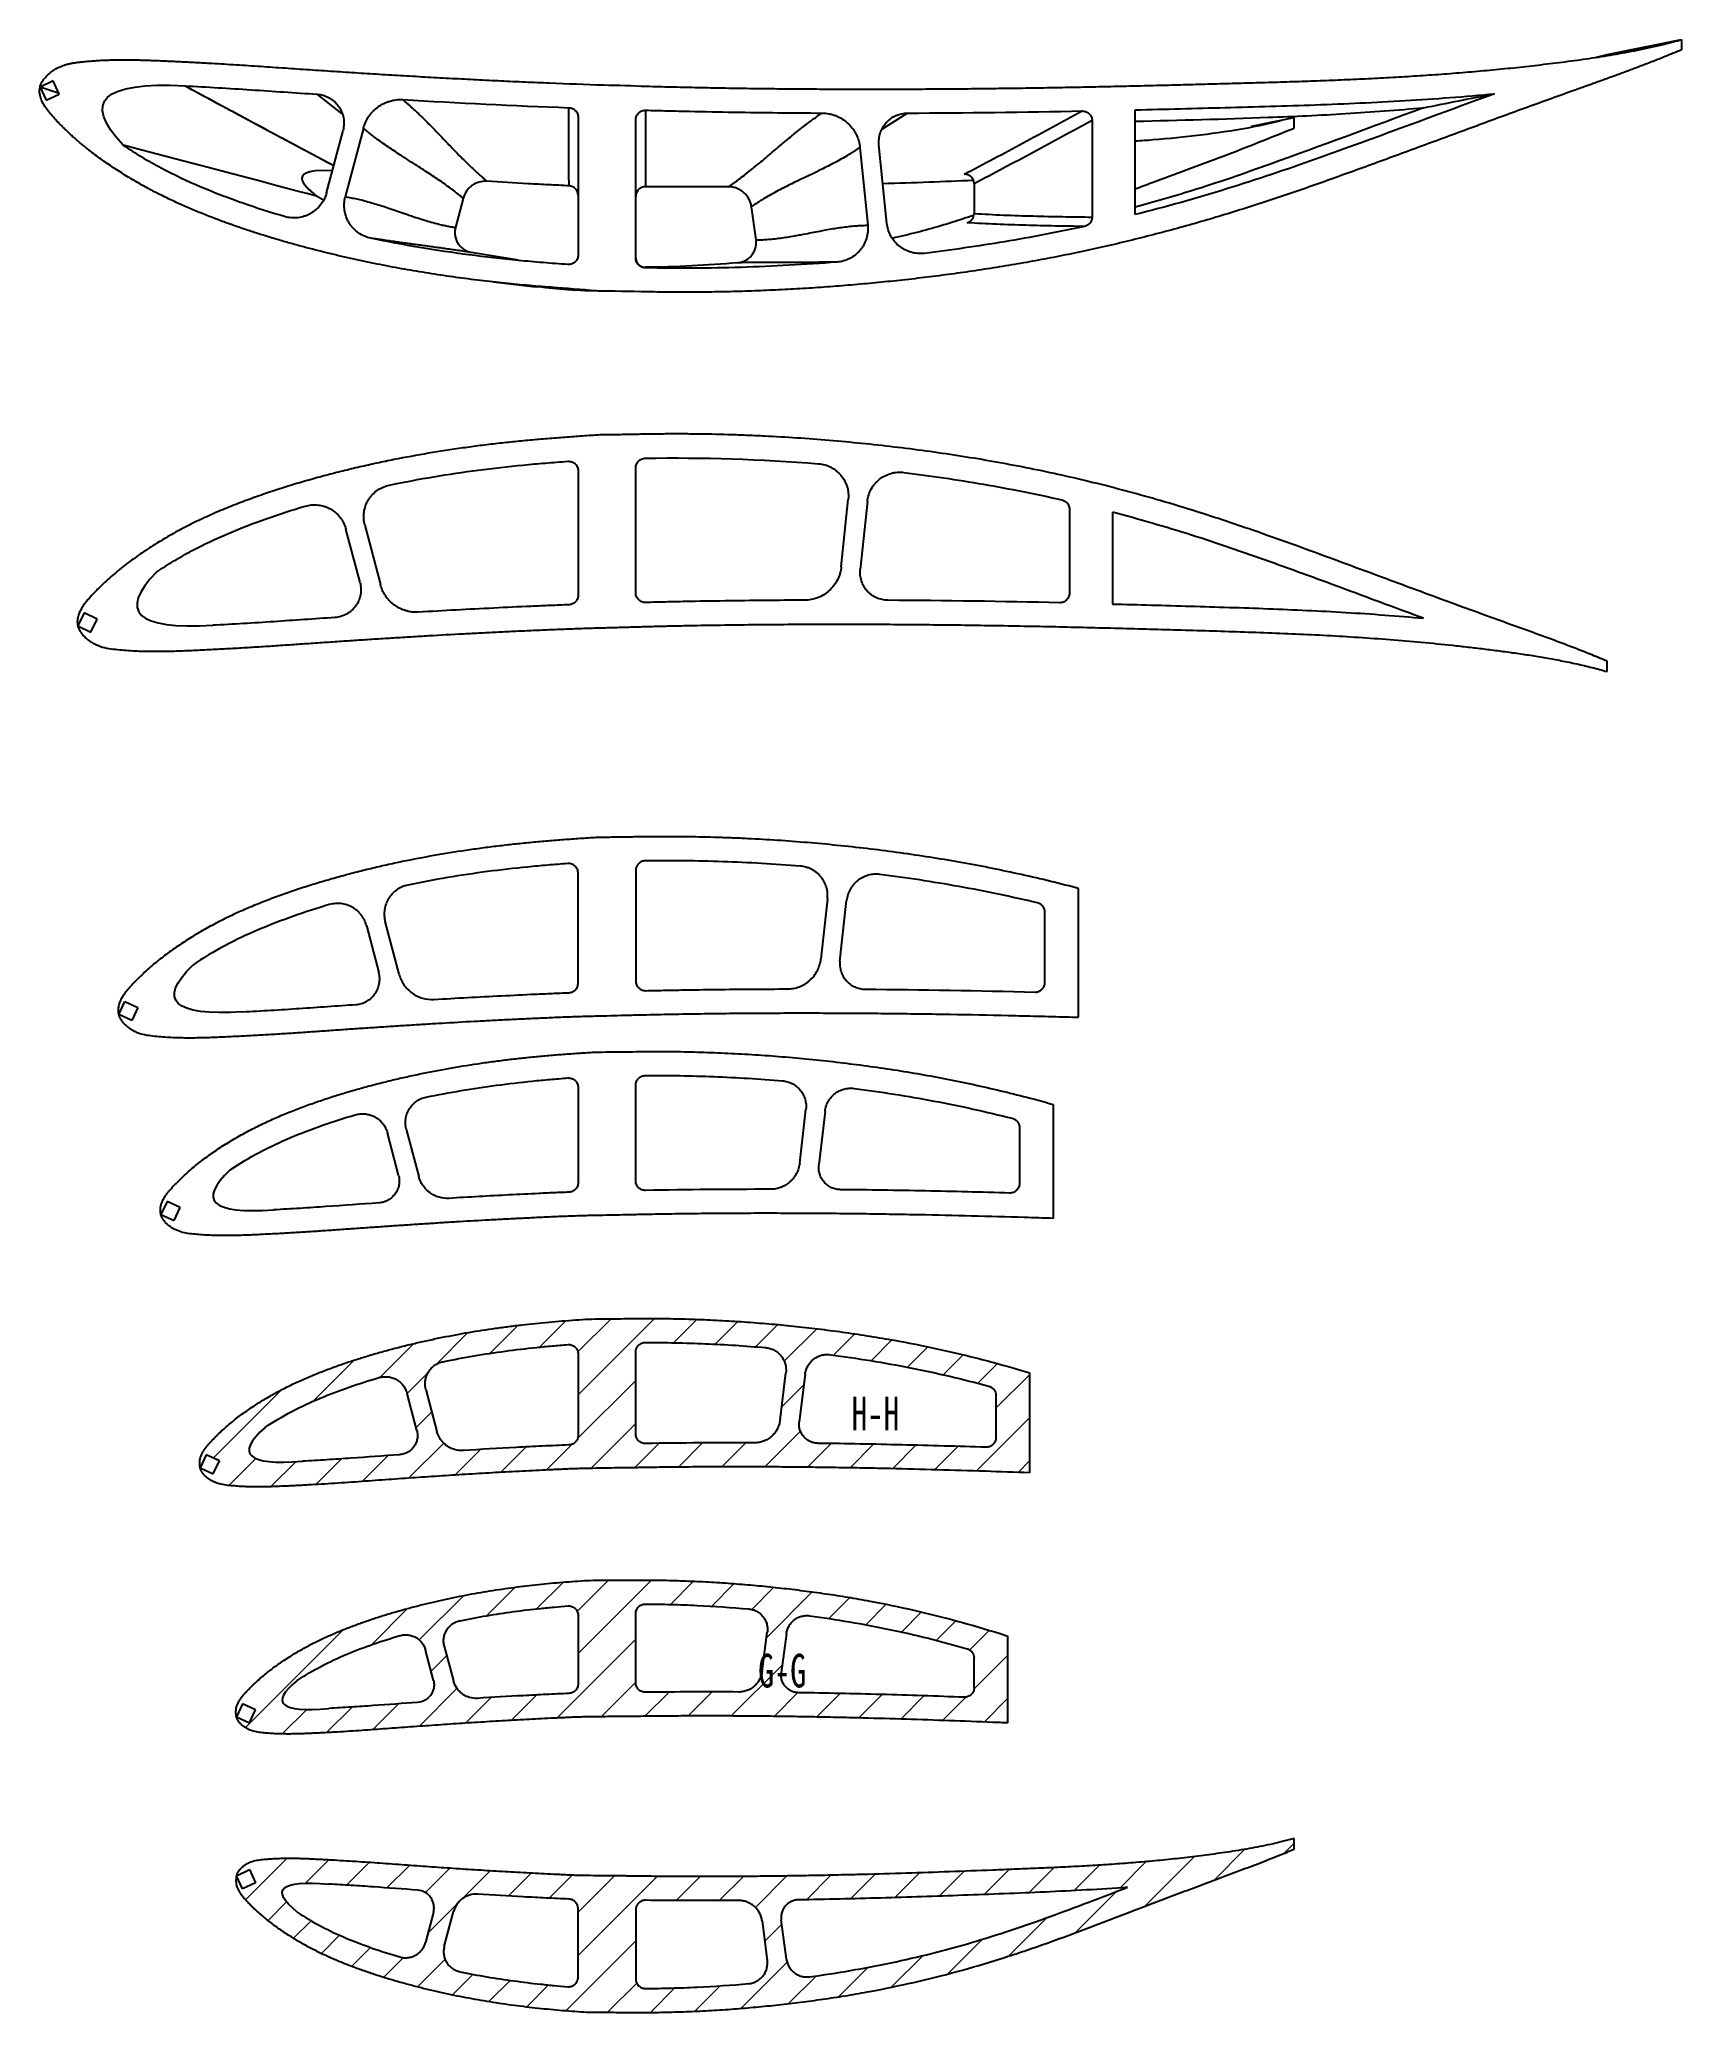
# Model space of a CAD drawing. Header units: millimetres. Extents: x -272 to 1189, y 0 to 841.
# Drawn here: x -271.9 to -100.9, y 498.2 to 703.7 of the extents above; entities that cross this region are included whole.
import ezdxf

# ---------------------------------------------------------------- set-up
doc = ezdxf.new("R2010")
doc.units = ezdxf.units.MM
doc.layers.add('10', color=7, linetype='Continuous')
doc.styles.add('SLDTEXTSTYLE5', font='TXT', dxfattribs={"width": 0.7})
pattern_1 = [(45, (-378.6855, 0), (-2.245064, 2.245064), [])]

msp = doc.modelspace()

# ---------------------------------------------------------------- texts
at = {"layer": '10', "char_height": 3.5, "attachment_point": 2, "style": 'SLDTEXTSTYLE5'}
for s, insert in [('H-H', (-184.8331, 562.337)), ('G-G', (-194.5429, 535.5593))]:
    msp.add_mtext(s, dxfattribs=dict(at, insert=insert))

# ---------------------------------------------------------------- hatches: boundary and pattern name
at = {"layer": '10', "linetype": 'Continuous', "lineweight": 18}
h = msp.add_hatch(dxfattribs=at)
h.set_pattern_fill('ANSI31', color=256, style=0)
h.set_pattern_definition(pattern_1)
edge = h.paths.add_edge_path(flags=0)
edge.add_spline(control_points=[(-168.7824, 564.8237), (-170.017, 565.1955), (-172.9072, 566.0192), (-177.4905, 567.1532), (-181.6945, 568.0071), (-185.0761, 568.5892), (-187.6203, 568.9765), (-190.1708, 569.319), (-192.7268, 569.6178), (-195.2875, 569.8739), (-197.8522, 570.0855), (-199.9921, 570.2261), (-201.7054, 570.3151), (-203.4194, 570.3903), (-205.1342, 570.4411), (-206.8496, 570.471), (-208.1362, 570.4786), (-209.4229, 570.4785), (-210.7095, 570.4599), (-211.9961, 570.4468), (-212.8538, 570.4405), (-213.2827, 570.4364)], knot_values=[0.45302719, 0.45302719, 0.45302719, 0.45302719, 0.5, 0.5625, 0.625, 0.65625, 0.6875, 0.71875, 0.75, 0.78125, 0.8125, 0.84375, 0.859375, 0.875, 0.90625, 0.921875, 0.9375, 0.953125, 0.96875, 0.984375, 1, 1, 1, 1], weights=[1, 1, 1, 1, 1, 1, 1, 1, 1, 1, 1, 1, 1, 1, 1, 1, 1, 1, 1, 1, 1, 1], degree=3, periodic=0)
edge.add_spline(control_points=[(-213.2827, 570.4364), (-213.7471, 570.4364), (-214.6767, 570.4118), (-216.0694, 570.3254), (-217.4607, 570.2169), (-218.8516, 570.1011), (-220.2409, 569.9655), (-221.6286, 569.814), (-223.0146, 569.6456), (-224.8595, 569.3959), (-227.1594, 569.0381), (-229.4486, 568.6143), (-231.2719, 568.2341), (-232.6348, 567.9276), (-233.9929, 567.5995), (-235.3455, 567.2496), (-236.6924, 566.8776), (-238.0326, 566.4821), (-239.365, 566.0605), (-240.6879, 565.61), (-242.0008, 565.1305), (-243.3005, 564.6165), (-244.5859, 564.0671), (-245.8517, 563.474), (-247.0937, 562.8321), (-248.3099, 562.1426), (-249.496, 561.4025), (-250.4582, 560.7453), (-251.2071, 560.1906), (-251.7572, 559.7592), (-252.2947, 559.3124), (-252.8159, 558.8465), (-253.2382, 558.4453), (-253.5687, 558.1168), (-253.8135, 557.8674), (-254.0545, 557.6143), (-254.2873, 557.3536), (-254.5094, 557.0836), (-254.716, 556.8017), (-254.8713, 556.555), (-254.9778, 556.3478), (-255.0498, 556.1886), (-255.0977, 556.0511), (-255.1291, 555.9391), (-255.1497, 555.8542), (-255.1648, 555.7683), (-255.1768, 555.6528), (-255.1919, 555.5077), (-255.1891, 555.362), (-255.1843, 555.2457), (-255.1784, 555.1587), (-255.1693, 555.0721), (-255.157, 554.9862), (-255.1406, 554.901), (-255.1134, 554.8186), (-255.0807, 554.7381), (-255.0468, 554.6578), (-255.0084, 554.5795), (-254.965, 554.5038), (-254.9175, 554.4307), (-254.8496, 554.3363), (-254.7218, 554.1776), (-254.5573, 554.0123), (-254.3779, 553.8638), (-254.1924, 553.7229), (-253.9448, 553.5691), (-253.5266, 553.3623), (-252.9664, 553.1938), (-252.2739, 553.0944), (-251.5778, 553.031), (-250.8806, 552.9817), (-250.1822, 552.9533), (-249.4834, 552.9372), (-248.7845, 552.9372), (-248.0857, 552.9475), (-247.3871, 552.9693), (-246.6888, 552.9971), (-245.9907, 553.0294), (-245.2927, 553.064), (-244.5948, 553.0999), (-243.6644, 553.1496), (-242.5016, 553.2159), (-241.1068, 553.3043), (-239.7126, 553.3991), (-238.3187, 553.498), (-236.925, 553.5983), (-235.5314, 553.6986), (-234.1378, 553.7977), (-232.7441, 553.8948), (-231.3504, 553.9896), (-229.9566, 554.0818), (-228.5627, 554.1713), (-226.7042, 554.2872), (-224.8454, 554.3962), (-222.9866, 554.4995), (-221.5925, 554.5728), (-220.1983, 554.6436), (-219.0365, 554.7007), (-218.1069, 554.7418), (-217.4098, 554.7741), (-216.7128, 554.807), (-216.0155, 554.8322), (-215.3181, 554.8493), (-214.3881, 554.8666), (-213.6906, 554.8773), (-212.81, 554.8951), (-211.9786, 554.9072), (-210.9397, 554.9203), (-210.1086, 554.9318), (-209.2776, 554.9471), (-208.2388, 554.9641), (-206.9924, 554.9816), (-205.3307, 555.0007), (-203.2538, 555.018), (-200.7621, 555.0289), (-198.2707, 555.0284), (-195.7798, 555.0186), (-193.2893, 554.9992), (-190.7993, 554.9724), (-188.3096, 554.936), (-185.8203, 554.8921), (-182.5017, 554.8233), (-178.3543, 554.718), (-173.5049, 554.5684), (-170.3144, 554.4581), (-168.7824, 554.4037)], knot_values=[0, 0, 0, 0, 0.00825074, 0.01650149, 0.02475223, 0.03300297, 0.04125371, 0.04950446, 0.0577552, 0.06600594, 0.08250743, 0.09900892, 0.10725966, 0.1155104, 0.12376114, 0.13201189, 0.14026263, 0.14851337, 0.15676412, 0.16501486, 0.1732656, 0.18151635, 0.18976709, 0.19801783, 0.20626857, 0.21451932, 0.22277006, 0.2310208, 0.23514617, 0.23927155, 0.24339692, 0.24752229, 0.25164766, 0.25371035, 0.25577303, 0.25783572, 0.2598984, 0.26196109, 0.26402378, 0.26608646, 0.2671178, 0.26814915, 0.26918049, 0.26969616, 0.27021183, 0.2707275, 0.27124318, 0.27227452, 0.27330586, 0.27382153, 0.2743372, 0.27485288, 0.27536855, 0.27588422, 0.27639989, 0.27691556, 0.27743123, 0.2779469, 0.27846258, 0.27897825, 0.27949392, 0.28052526, 0.28258795, 0.28361929, 0.28465063, 0.28671332, 0.288776, 0.29290138, 0.29702675, 0.30115212, 0.30527749, 0.30940286, 0.31352823, 0.3176536, 0.32177898, 0.32590435, 0.33002972, 0.33415509, 0.33828046, 0.34240583, 0.3465312, 0.35478195, 0.36303269, 0.37128343, 0.37953418, 0.38778492, 0.39603566, 0.40428641, 0.41253715, 0.42078789, 0.42903863, 0.43728938, 0.44554012, 0.46204161, 0.47029235, 0.47854309, 0.48679384, 0.49504458, 0.49916995, 0.50329532, 0.50742069, 0.51154606, 0.51567144, 0.51979681, 0.52804755, 0.52804755, 0.53542181, 0.54279606, 0.54648319, 0.55017032, 0.55754458, 0.56491884, 0.57229309, 0.58704161, 0.60179012, 0.61653863, 0.63128715, 0.64603566, 0.66078418, 0.67553269, 0.6902812, 0.70502972, 0.73452675, 0.76402378, 0.79127324, 0.79127324, 0.79127324, 0.79127324], weights=[1, 1, 1, 1, 1, 1, 1, 1, 1, 1, 1, 1, 1, 1, 1, 1, 1, 1, 1, 1, 1, 1, 1, 1, 1, 1, 1, 1, 1, 1, 1, 1, 1, 1, 1, 1, 1, 1, 1, 1, 1, 1, 1, 1, 1, 1, 1, 1, 1, 1, 1, 1, 1, 1, 1, 1, 1, 1, 1, 1, 1, 1, 1, 1, 1, 1, 1, 1, 1, 1, 1, 1, 1, 1, 1, 1, 1, 1, 1, 1, 1, 1, 1, 1, 1, 1, 1, 1, 1, 1, 1, 1, 1, 1, 1, 1, 1, 1, 1, 1, 1, 1, 1, 1, 1, 1, 1, 1, 1, 1, 1, 1, 1, 1, 1, 1, 1, 1, 1, 1, 1, 1, 1, 1, 1, 1], degree=3, periodic=0)
edge.add_line((-168.7824, 554.4037), (-168.7824, 564.8237))
h.paths.add_polyline_path([(-253.1445, 555.6468), (-253.7784, 554.2873), (-255.1378, 554.9213), (-254.5039, 556.2807)], flags=0)
edge = h.paths.add_edge_path(flags=0)
edge.add_spline(control_points=[(-173.3152, 557.061), (-179.1389, 557.2518), (-184.9646, 557.3976), (-190.791, 557.4714)], knot_values=[0.04127511, 0.04127511, 0.04127511, 0.04127511, 0.07623398, 0.07623398, 0.07623398, 0.07623398], weights=[1, 1, 1, 1], degree=3, periodic=0)
edge.add_spline(control_points=[(-190.791, 557.4714), (-191.0162, 557.4743), (-191.244, 557.516), (-191.4555, 557.5933), (-191.667, 557.6705), (-191.8681, 557.7853), (-192.0422, 557.9282), (-192.2163, 558.0711), (-192.3681, 558.246), (-192.485, 558.4385), (-192.6019, 558.6309), (-192.6872, 558.8462), (-192.7338, 559.0665), (-192.7794, 559.2826), (-192.7891, 559.5094), (-192.762, 559.7286)], knot_values=[0, 0, 0, 0, 0.00135113, 0.00135113, 0.00135113, 0.00270225, 0.00270225, 0.00270225, 0.00405356, 0.00405356, 0.00405356, 0.00540444, 0.00540444, 0.00540444, 0.00672935, 0.00672935, 0.00672935, 0.00672935], weights=[1, 1, 1, 1, 1, 1, 1, 1, 1, 1, 1, 1, 1, 1, 1, 1], degree=3, periodic=0)
edge.add_spline(control_points=[(-192.762, 559.7286), (-192.657, 560.5766), (-192.552, 561.4246), (-192.3481, 563.0719), (-192.2492, 563.8712), (-192.1503, 564.6705)], knot_values=[0.29245071, 0.29245071, 0.29245071, 0.29245071, 0.5, 0.5, 0.69564038, 0.69564038, 0.69564038, 0.69564038], weights=[1, 1, 1, 1, 1, 1], degree=3, periodic=0)
edge.add_spline(control_points=[(-192.1503, 564.6705), (-192.118, 564.9308), (-192.0405, 565.1891), (-191.9239, 565.424), (-191.8074, 565.6589), (-191.6487, 565.8769), (-191.461, 566.06), (-191.2732, 566.2432), (-191.0512, 566.3965), (-190.8135, 566.5072), (-190.5755, 566.618), (-190.3152, 566.6893), (-190.054, 566.7152), (-189.875, 566.7329), (-189.6929, 566.7299), (-189.5147, 566.7063)], knot_values=[0, 0, 0, 0, 0.00157336, 0.00157336, 0.00157336, 0.00314669, 0.00314669, 0.00314669, 0.00472055, 0.00472055, 0.00472055, 0.00629544, 0.00629544, 0.00629544, 0.007366, 0.007366, 0.007366, 0.007366], weights=[1, 1, 1, 1, 1, 1, 1, 1, 1, 1, 1, 1, 1, 1, 1, 1], degree=3, periodic=0)
edge.add_spline(control_points=[(-189.5147, 566.7063), (-183.9584, 565.971), (-178.4331, 564.8949), (-173.0221, 563.4344)], knot_values=[0.00066245, 0.00066245, 0.00066245, 0.00066245, 0.03419716, 0.03419716, 0.03419716, 0.03419716], weights=[1, 1, 1, 1], degree=3, periodic=0)
edge.add_spline(control_points=[(-173.0221, 563.4344), (-172.914, 563.4052), (-172.8094, 563.3569), (-172.717, 563.2936), (-172.6246, 563.2302), (-172.5419, 563.1501), (-172.4757, 563.0597), (-172.4095, 562.9694), (-172.358, 562.8664), (-172.3255, 562.7593), (-172.2971, 562.6657), (-172.2824, 562.5668), (-172.2824, 562.469)], knot_values=[0, 0, 0, 0, 0.00067207, 0.00067207, 0.00067207, 0.00134417, 0.00134417, 0.00134417, 0.00201593, 0.00201593, 0.00201593, 0.00260081, 0.00260081, 0.00260081, 0.00260081], weights=[1, 1, 1, 1, 1, 1, 1, 1, 1, 1, 1, 1, 1], degree=3, periodic=0)
edge.add_line((-172.2824, 562.469), (-172.2824, 558.0599))
edge.add_spline(control_points=[(-172.2824, 558.0599), (-172.2824, 557.948), (-172.3017, 557.8346), (-172.3387, 557.7291), (-172.3758, 557.6236), (-172.4315, 557.523), (-172.5014, 557.4356), (-172.5712, 557.3483), (-172.6571, 557.2719), (-172.7519, 557.2126), (-172.8468, 557.1533), (-172.9532, 557.1095), (-173.0623, 557.0849), (-173.1449, 557.0663), (-173.2305, 557.0582), (-173.3152, 557.061)], knot_values=[0, 0, 0, 0, 0.00067106, 0.00067106, 0.00067106, 0.00134213, 0.00134213, 0.00134213, 0.00201307, 0.00201307, 0.00201307, 0.00268421, 0.00268421, 0.00268421, 0.0031891, 0.0031891, 0.0031891, 0.0031891], weights=[1, 1, 1, 1, 1, 1, 1, 1, 1, 1, 1, 1, 1, 1, 1, 1], degree=3, periodic=0)
edge = h.paths.add_edge_path(flags=0)
edge.add_spline(control_points=[(-197.4276, 557.5251), (-201.2073, 557.5377), (-204.9874, 557.5173), (-208.7666, 557.4563)], knot_values=[0.00091099, 0.00091099, 0.00091099, 0.00091099, 0.02358939, 0.02358939, 0.02358939, 0.02358939], weights=[1, 1, 1, 1], degree=3, periodic=0)
edge.add_spline(control_points=[(-208.7666, 557.4563), (-208.8785, 557.4545), (-208.9922, 557.4719), (-209.0984, 557.5073), (-209.2046, 557.5426), (-209.3061, 557.5968), (-209.3946, 557.6652), (-209.4831, 557.7337), (-209.5611, 557.8185), (-209.6219, 557.9124), (-209.6828, 558.0063), (-209.7283, 558.1121), (-209.7546, 558.2209), (-209.7732, 558.2977), (-209.7827, 558.3773), (-209.7827, 558.4564)], knot_values=[0, 0, 0, 0, 0.00067142, 0.00067142, 0.00067142, 0.00134283, 0.00134283, 0.00134283, 0.00201431, 0.00201431, 0.00201431, 0.00268595, 0.00268595, 0.00268595, 0.00315693, 0.00315693, 0.00315693, 0.00315693], weights=[1, 1, 1, 1, 1, 1, 1, 1, 1, 1, 1, 1, 1, 1, 1, 1], degree=3, periodic=0)
edge.add_line((-209.7827, 558.4564), (-209.7827, 566.978))
edge.add_spline(control_points=[(-209.7827, 566.978), (-209.7827, 567.0899), (-209.7634, 567.2034), (-209.7264, 567.309), (-209.6893, 567.4146), (-209.6335, 567.5153), (-209.5636, 567.6027), (-209.4937, 567.6901), (-209.4077, 567.7666), (-209.3128, 567.8259), (-209.2179, 567.8853), (-209.1115, 567.929), (-209.0023, 567.9536), (-208.9308, 567.9697), (-208.8572, 567.9779), (-208.7839, 567.978)], knot_values=[0, 0, 0, 0, 0.00067154, 0.00067154, 0.00067154, 0.00134309, 0.00134309, 0.00134309, 0.00201463, 0.00201463, 0.00201463, 0.00268617, 0.00268617, 0.00268617, 0.00312192, 0.00312192, 0.00312192, 0.00312192], weights=[1, 1, 1, 1, 1, 1, 1, 1, 1, 1, 1, 1, 1, 1, 1, 1], degree=3, periodic=0)
edge.add_spline(control_points=[(-208.7839, 567.978), (-204.6105, 567.983), (-200.4332, 567.8018), (-196.2751, 567.4442)], knot_values=[0.00282359, 0.00282359, 0.00282359, 0.00282359, 0.02786379, 0.02786379, 0.02786379, 0.02786379], weights=[1, 1, 1, 1], degree=3, periodic=0)
edge.add_spline(control_points=[(-196.2751, 567.4442), (-196.0136, 567.4217), (-195.7523, 567.3537), (-195.513, 567.2459), (-195.2737, 567.1381), (-195.0496, 566.9875), (-194.8595, 566.8066), (-194.6693, 566.6256), (-194.5078, 566.4094), (-194.3883, 566.1757), (-194.2689, 565.9421), (-194.1881, 565.6847), (-194.1527, 565.4247), (-194.1256, 565.2254), (-194.1244, 565.021), (-194.1491, 564.8214)], knot_values=[0, 0, 0, 0, 0.00157494, 0.00157494, 0.00157494, 0.0031499, 0.0031499, 0.0031499, 0.00472464, 0.00472464, 0.00472464, 0.00629883, 0.00629883, 0.00629883, 0.00749836, 0.00749836, 0.00749836, 0.00749836], weights=[1, 1, 1, 1, 1, 1, 1, 1, 1, 1, 1, 1, 1, 1, 1, 1], degree=3, periodic=0)
edge.add_spline(control_points=[(-194.1491, 564.8214), (-194.2531, 563.9806), (-194.357, 563.1399), (-194.561, 561.4907), (-194.661, 560.6822), (-194.761, 559.8738)], knot_values=[0.29510972, 0.29510972, 0.29510972, 0.29510972, 0.5, 0.5, 0.69702134, 0.69702134, 0.69702134, 0.69702134], weights=[1, 1, 1, 1, 1, 1], degree=3, periodic=0)
edge.add_spline(control_points=[(-194.761, 559.8738), (-194.7978, 559.5764), (-194.8864, 559.2813), (-195.0195, 559.0129), (-195.1526, 558.7445), (-195.334, 558.4953), (-195.5484, 558.2861), (-195.7629, 558.0769), (-196.0164, 557.9018), (-196.2881, 557.7754), (-196.5597, 557.6489), (-196.857, 557.5675), (-197.1552, 557.5381), (-197.2457, 557.5291), (-197.3367, 557.5248), (-197.4276, 557.5251)], knot_values=[0, 0, 0, 0, 0.00179775, 0.00179775, 0.00179775, 0.0035955, 0.0035955, 0.0035955, 0.00539315, 0.00539315, 0.00539315, 0.00719118, 0.00719118, 0.00719118, 0.00772953, 0.00772953, 0.00772953, 0.00772953], weights=[1, 1, 1, 1, 1, 1, 1, 1, 1, 1, 1, 1, 1, 1, 1, 1], degree=3, periodic=0)
edge = h.paths.add_edge_path(flags=0)
edge.add_line((-215.7827, 566.7587), (-215.7827, 558.3067))
edge.add_spline(control_points=[(-215.7827, 558.3067), (-215.7827, 558.1947), (-215.8021, 558.0812), (-215.8391, 557.9755), (-215.8762, 557.8698), (-215.932, 557.7691), (-216.002, 557.6817), (-216.0719, 557.5943), (-216.1579, 557.5177), (-216.2529, 557.4584), (-216.3478, 557.399), (-216.4543, 557.3553), (-216.5635, 557.3307), (-216.6221, 557.3176), (-216.6822, 557.3097), (-216.7423, 557.3072)], knot_values=[0, 0, 0, 0, 0.00067184, 0.00067184, 0.00067184, 0.00134369, 0.00134369, 0.00134369, 0.00201545, 0.00201545, 0.00201545, 0.00268706, 0.00268706, 0.00268706, 0.00304406, 0.00304406, 0.00304406, 0.00304406], weights=[1, 1, 1, 1, 1, 1, 1, 1, 1, 1, 1, 1, 1, 1, 1, 1], degree=3, periodic=0)
edge.add_spline(control_points=[(-216.7423, 557.3072), (-220.4072, 557.1587), (-224.0699, 556.9549), (-227.7308, 556.7284)], knot_values=[0.00203842, 0.00203842, 0.00203842, 0.00203842, 0.02404604, 0.02404604, 0.02404604, 0.02404604], weights=[1, 1, 1, 1], degree=3, periodic=0)
edge.add_spline(control_points=[(-227.7308, 556.7284), (-228.0301, 556.7099), (-228.3366, 556.7428), (-228.6251, 556.8244), (-228.9136, 556.906), (-229.192, 557.0385), (-229.4372, 557.211), (-229.6823, 557.3834), (-229.9011, 557.6006), (-230.0753, 557.8444), (-230.2625, 558.1065), (-230.4039, 558.4077), (-230.4858, 558.7192)], knot_values=[0, 0, 0, 0, 0.0017988, 0.0017988, 0.0017988, 0.00359764, 0.00359764, 0.00359764, 0.00539587, 0.00539587, 0.00539587, 0.00733292, 0.00733292, 0.00733292, 0.00733292], weights=[1, 1, 1, 1, 1, 1, 1, 1, 1, 1, 1, 1, 1], degree=3, periodic=0)
edge.add_spline(control_points=[(-230.4858, 558.7192), (-230.6642, 559.3969), (-230.8425, 560.0745), (-231.2255, 561.5299), (-231.4302, 562.3076), (-231.6349, 563.0854)], knot_values=[0.32190251, 0.32190251, 0.32190251, 0.32190251, 0.5, 0.5, 0.70442223, 0.70442223, 0.70442223, 0.70442223], weights=[1, 1, 1, 1, 1, 1], degree=3, periodic=0)
edge.add_spline(control_points=[(-231.6349, 563.0854), (-231.7016, 563.339), (-231.7255, 563.6076), (-231.7045, 563.869), (-231.6835, 564.1304), (-231.6172, 564.3917), (-231.5109, 564.6315), (-231.4046, 564.8712), (-231.2554, 565.0959), (-231.0757, 565.287), (-230.896, 565.4782), (-230.6808, 565.641), (-230.448, 565.7619), (-230.2571, 565.861), (-230.0505, 565.9343), (-229.8397, 565.9777)], knot_values=[0, 0, 0, 0, 0.00157331, 0.00157331, 0.00157331, 0.00314659, 0.00314659, 0.00314659, 0.00472025, 0.00472025, 0.00472025, 0.00629454, 0.00629454, 0.00629454, 0.00757918, 0.00757918, 0.00757918, 0.00757918], weights=[1, 1, 1, 1, 1, 1, 1, 1, 1, 1, 1, 1, 1, 1, 1, 1], degree=3, periodic=0)
edge.add_spline(control_points=[(-229.8397, 565.9777), (-225.5627, 566.8578), (-221.2143, 567.4133), (-216.8611, 567.7556)], knot_values=[0.00122439, 0.00122439, 0.00122439, 0.00122439, 0.02742393, 0.02742393, 0.02742393, 0.02742393], weights=[1, 1, 1, 1], degree=3, periodic=0)
edge.add_spline(control_points=[(-216.8611, 567.7556), (-216.7496, 567.7643), (-216.6349, 567.754), (-216.5267, 567.7253), (-216.4185, 567.6967), (-216.3138, 567.6489), (-216.2212, 567.5861), (-216.1286, 567.5232), (-216.0455, 567.4435), (-215.979, 567.3536), (-215.9124, 567.2636), (-215.8604, 567.1609), (-215.8273, 567.054), (-215.7979, 566.9589), (-215.7827, 566.8582), (-215.7827, 566.7587)], knot_values=[0, 0, 0, 0, 0.00067154, 0.00067154, 0.00067154, 0.00134309, 0.00134309, 0.00134309, 0.00201463, 0.00201463, 0.00201463, 0.00268617, 0.00268617, 0.00268617, 0.00328171, 0.00328171, 0.00328171, 0.00328171], weights=[1, 1, 1, 1, 1, 1, 1, 1, 1, 1, 1, 1, 1, 1, 1, 1], degree=3, periodic=0)
edge = h.paths.add_edge_path(flags=0)
edge.add_spline(control_points=[(-244.4991, 555.6093), (-253.1013, 554.9475), (-248.3874, 559.1267)], knot_values=[0, 0, 0, 1, 1, 1], weights=[1, 1, 1], degree=2, periodic=0)
edge.add_spline(control_points=[(-248.3874, 559.1267), (-248.3874, 559.1267), (-248.3874, 559.1267), (-248.3873, 559.1266)], knot_values=[0, 0, 0, 0, 0.00002872, 0.00002872, 0.00002872, 0.00002872], weights=[1, 1, 1, 1], degree=3, periodic=0)
edge.add_spline(control_points=[(-248.3873, 559.1266), (-244.7974, 561.5253), (-240.6644, 563.1049), (-236.5215, 564.3202)], knot_values=[0.00073526, 0.00073526, 0.00073526, 0.00073526, 0.0266404, 0.0266404, 0.0266404, 0.0266404], weights=[1, 1, 1, 1], degree=3, periodic=0)
edge.add_spline(control_points=[(-236.5215, 564.3202), (-236.2694, 564.3941), (-236.0011, 564.4256), (-235.7388, 564.4119), (-235.4764, 564.3982), (-235.2128, 564.3391), (-234.9698, 564.2393), (-234.7268, 564.1396), (-234.4977, 563.9966), (-234.3015, 563.822), (-234.1055, 563.6475), (-233.9368, 563.4368), (-233.8096, 563.2073), (-233.7157, 563.0378), (-233.6424, 562.8552), (-233.593, 562.6678)], knot_values=[0, 0, 0, 0, 0.00157624, 0.00157624, 0.00157624, 0.00315251, 0.00315251, 0.00315251, 0.00472825, 0.00472825, 0.00472825, 0.00630293, 0.00630293, 0.00630293, 0.00745784, 0.00745784, 0.00745784, 0.00745784], weights=[1, 1, 1, 1, 1, 1, 1, 1, 1, 1, 1, 1, 1, 1, 1, 1], degree=3, periodic=0)
edge.add_spline(control_points=[(-233.593, 562.6678), (-233.414, 561.9875), (-233.235, 561.3072), (-232.896, 560.0194), (-232.7361, 559.4118), (-232.5762, 558.8042)], knot_values=[0.31718864, 0.31718864, 0.31718864, 0.31718864, 0.5, 0.5, 0.66326889, 0.66326889, 0.66326889, 0.66326889], weights=[1, 1, 1, 1, 1, 1], degree=3, periodic=0)
edge.add_spline(control_points=[(-232.5762, 558.8042), (-232.519, 558.5868), (-232.4985, 558.3564), (-232.5165, 558.1323), (-232.5345, 557.9082), (-232.5914, 557.6841), (-232.6825, 557.4786), (-232.7737, 557.2729), (-232.9016, 557.0801), (-233.0557, 556.9162), (-233.2098, 556.7522), (-233.3944, 556.6125), (-233.5942, 556.5087), (-233.794, 556.4049), (-234.0146, 556.3341), (-234.2375, 556.3023), (-234.2849, 556.2955), (-234.3326, 556.2904), (-234.3803, 556.2871)], knot_values=[0, 0, 0, 0, 0.00134902, 0.00134902, 0.00134902, 0.002698, 0.002698, 0.002698, 0.00404775, 0.00404775, 0.00404775, 0.00539846, 0.00539846, 0.00539846, 0.00674968, 0.00674968, 0.00674968, 0.00703307, 0.00703307, 0.00703307, 0.00703307], weights=[1, 1, 1, 1, 1, 1, 1, 1, 1, 1, 1, 1, 1, 1, 1, 1, 1, 1, 1], degree=3, periodic=0)
edge.add_spline(control_points=[(-234.3803, 556.2871), (-237.7519, 556.0495), (-241.1223, 555.7887), (-244.4975, 555.6094)], knot_values=[0.00019811, 0.00019811, 0.00019811, 0.00019811, 0.0204777, 0.0204777, 0.0204777, 0.0204777], weights=[1, 1, 1, 1], degree=3, periodic=0)
edge.add_spline(control_points=[(-244.4975, 555.6094), (-244.498, 555.6093), (-244.4985, 555.6093), (-244.4991, 555.6093)], knot_values=[0, 0, 0, 0, 0.00003053, 0.00003053, 0.00003053, 0.00003053], weights=[1, 1, 1, 1], degree=3, periodic=0)
h = msp.add_hatch(dxfattribs=at)
h.set_pattern_fill('ANSI31', color=256, style=0)
h.set_pattern_definition(pattern_1)
edge = h.paths.add_edge_path(flags=0)
edge.add_spline(control_points=[(-213.2827, 543.214), (-213.7049, 543.2243), (-214.5504, 543.2161), (-215.8171, 543.1444), (-217.0822, 543.0447), (-218.347, 542.9379), (-219.6107, 542.8143), (-220.8732, 542.6755), (-222.1343, 542.5217), (-223.8132, 542.2935), (-225.9067, 541.9664), (-227.991, 541.5793), (-229.6513, 541.2319), (-230.8927, 540.952), (-232.1296, 540.6522), (-233.3618, 540.3325), (-234.5888, 539.9926), (-235.8098, 539.6312), (-237.0238, 539.2462), (-238.2292, 538.8344), (-239.4257, 538.3967), (-240.6099, 537.9267), (-241.7813, 537.4248), (-242.9349, 536.8831), (-244.0664, 536.2963), (-245.1747, 535.6665), (-246.2551, 534.9898), (-247.1317, 534.3894), (-247.8137, 533.8822), (-248.3144, 533.4878), (-248.8038, 533.0794), (-249.278, 532.6533), (-249.6623, 532.2866), (-249.963, 531.9864), (-250.1855, 531.7582), (-250.4048, 531.527), (-250.6159, 531.2882), (-250.8169, 531.0407), (-251.0032, 530.782), (-251.1426, 530.5557), (-251.2368, 530.3651), (-251.3004, 530.219), (-251.3414, 530.0926), (-251.3675, 529.9897), (-251.3845, 529.9119), (-251.396, 529.833), (-251.4031, 529.7273), (-251.416, 529.5949), (-251.413, 529.462), (-251.4107, 529.3558), (-251.4078, 529.2764), (-251.4027, 529.197), (-251.3953, 529.1179), (-251.385, 529.0392), (-251.3647, 528.9624), (-251.3383, 528.8875), (-251.3096, 528.8132), (-251.2765, 528.7408), (-251.2391, 528.6705), (-251.1979, 528.6025), (-251.1385, 528.5145), (-251.0254, 528.367), (-250.8783, 528.213), (-250.7168, 528.0751), (-250.55, 527.9434), (-250.3259, 527.8003), (-249.9478, 527.6054), (-249.4385, 527.4454), (-248.8075, 527.3512), (-248.1727, 527.2939), (-247.537, 527.2483), (-246.9001, 527.2229), (-246.263, 527.2081), (-245.6257, 527.2086), (-244.9885, 527.218), (-244.3516, 527.2388), (-243.715, 527.2648), (-243.0785, 527.2949), (-242.4422, 527.3274), (-241.806, 527.361), (-240.9579, 527.4075), (-239.898, 527.4691), (-238.6268, 527.5514), (-237.3561, 527.6395), (-236.0859, 527.7314), (-234.8159, 527.8245), (-233.5462, 527.9175), (-232.2766, 528.0097), (-231.0071, 528.0998), (-229.7377, 528.1877), (-228.4684, 528.2734), (-227.1991, 528.3564), (-225.507, 528.4643), (-223.8151, 528.5656), (-222.1235, 528.6618), (-220.8549, 528.7299), (-219.5866, 528.7959), (-218.5299, 528.8495), (-217.6844, 528.8873), (-217.0505, 528.9177), (-216.4168, 528.9492), (-215.7827, 528.9715), (-215.1485, 528.9842), (-214.303, 528.9946), (-213.669, 529.0001), (-212.8686, 529.015), (-212.1129, 529.0226), (-211.1688, 529.0265), (-210.4137, 529.0318), (-209.6587, 529.0427), (-208.7153, 529.0561), (-207.5835, 529.068), (-206.0748, 529.0805), (-204.1898, 529.09), (-201.9291, 529.0929), (-199.6695, 529.085), (-197.411, 529.0689), (-195.1536, 529.0441), (-192.8971, 529.0128), (-190.6414, 528.9726), (-188.3865, 528.9255), (-185.3809, 528.8537), (-181.6254, 528.7467), (-177.1203, 528.5937), (-173.5958, 528.4604), (-171.5726, 528.3811), (-171.0509, 528.3603)], knot_values=[0, 0, 0, 0, 0.00825074, 0.01650149, 0.02475223, 0.03300297, 0.04125371, 0.04950446, 0.0577552, 0.06600594, 0.08250743, 0.09900892, 0.10725966, 0.1155104, 0.12376114, 0.13201189, 0.14026263, 0.14851337, 0.15676412, 0.16501486, 0.1732656, 0.18151635, 0.18976709, 0.19801783, 0.20626857, 0.21451932, 0.22277006, 0.2310208, 0.23514617, 0.23927155, 0.24339692, 0.24752229, 0.25164766, 0.25371035, 0.25577303, 0.25783572, 0.2598984, 0.26196109, 0.26402378, 0.26608646, 0.2671178, 0.26814915, 0.26918049, 0.26969616, 0.27021183, 0.2707275, 0.27124318, 0.27227452, 0.27330586, 0.27382153, 0.2743372, 0.27485288, 0.27536855, 0.27588422, 0.27639989, 0.27691556, 0.27743123, 0.2779469, 0.27846258, 0.27897825, 0.27949392, 0.28052526, 0.28258795, 0.28361929, 0.28465063, 0.28671332, 0.288776, 0.29290138, 0.29702675, 0.30115212, 0.30527749, 0.30940286, 0.31352823, 0.3176536, 0.32177898, 0.32590435, 0.33002972, 0.33415509, 0.33828046, 0.34240583, 0.3465312, 0.35478195, 0.36303269, 0.37128343, 0.37953418, 0.38778492, 0.39603566, 0.40428641, 0.41253715, 0.42078789, 0.42903863, 0.43728938, 0.44554012, 0.46204161, 0.47029235, 0.47854309, 0.48679384, 0.49504458, 0.49916995, 0.50329532, 0.50742069, 0.51154606, 0.51567144, 0.51979681, 0.52804755, 0.52804755, 0.53542181, 0.54279606, 0.54648319, 0.55017032, 0.55754458, 0.56491884, 0.57229309, 0.58704161, 0.60179012, 0.61653863, 0.63128715, 0.64603566, 0.66078418, 0.67553269, 0.6902812, 0.70502972, 0.73452675, 0.76402378, 0.7935208, 0.80376742, 0.80376742, 0.80376742, 0.80376742], weights=[1, 1, 1, 1, 1, 1, 1, 1, 1, 1, 1, 1, 1, 1, 1, 1, 1, 1, 1, 1, 1, 1, 1, 1, 1, 1, 1, 1, 1, 1, 1, 1, 1, 1, 1, 1, 1, 1, 1, 1, 1, 1, 1, 1, 1, 1, 1, 1, 1, 1, 1, 1, 1, 1, 1, 1, 1, 1, 1, 1, 1, 1, 1, 1, 1, 1, 1, 1, 1, 1, 1, 1, 1, 1, 1, 1, 1, 1, 1, 1, 1, 1, 1, 1, 1, 1, 1, 1, 1, 1, 1, 1, 1, 1, 1, 1, 1, 1, 1, 1, 1, 1, 1, 1, 1, 1, 1, 1, 1, 1, 1, 1, 1, 1, 1, 1, 1, 1, 1, 1, 1, 1, 1, 1, 1, 1, 1], degree=3, periodic=0)
edge.add_line((-171.0509, 528.3603), (-171.0509, 537.4094))
edge.add_spline(control_points=[(-171.0509, 537.4094), (-171.3106, 537.4932), (-173.0529, 538.0492), (-176.3011, 539.003), (-180.83, 540.1381), (-184.6404, 540.9242), (-187.7057, 541.4619), (-190.0121, 541.8201), (-192.3244, 542.1379), (-194.6417, 542.4163), (-196.9634, 542.6559), (-199.2889, 542.8552), (-201.2294, 542.9889), (-202.783, 543.0745), (-204.3372, 543.148), (-205.8924, 543.1986), (-207.4481, 543.2313), (-208.615, 543.2415), (-209.782, 543.2458), (-210.9489, 543.2316), (-212.1158, 543.224), (-212.8938, 543.2191), (-213.2827, 543.214)], knot_values=[0.42654031, 0.42654031, 0.42654031, 0.42654031, 0.4375, 0.5, 0.5625, 0.625, 0.65625, 0.6875, 0.71875, 0.75, 0.78125, 0.8125, 0.84375, 0.859375, 0.875, 0.90625, 0.921875, 0.9375, 0.953125, 0.96875, 0.984375, 1, 1, 1, 1], weights=[1, 1, 1, 1, 1, 1, 1, 1, 1, 1, 1, 1, 1, 1, 1, 1, 1, 1, 1, 1, 1, 1, 1], degree=3, periodic=0)
edge = h.paths.add_edge_path(flags=0)
edge.add_spline(control_points=[(-191.6784, 539.5238), (-186.1425, 538.7699), (-180.6417, 537.6355), (-175.2739, 536.0863)], knot_values=[0.00077887, 0.00077887, 0.00077887, 0.00077887, 0.03422553, 0.03422553, 0.03422553, 0.03422553], weights=[1, 1, 1, 1], degree=3, periodic=0)
edge.add_spline(control_points=[(-175.2739, 536.0863), (-175.1663, 536.0552), (-175.0625, 536.0051), (-174.9713, 535.9402), (-174.88, 535.8753), (-174.7987, 535.7937), (-174.7341, 535.7022), (-174.6695, 535.6108), (-174.6198, 535.5069), (-174.5891, 535.3992), (-174.5639, 535.3107), (-174.5509, 535.2177), (-174.5509, 535.1256)], knot_values=[0, 0, 0, 0, 0.00067203, 0.00067203, 0.00067203, 0.00134408, 0.00134408, 0.00134408, 0.0020158, 0.0020158, 0.0020158, 0.0025658, 0.0025658, 0.0025658, 0.0025658], weights=[1, 1, 1, 1, 1, 1, 1, 1, 1, 1, 1, 1, 1], degree=3, periodic=0)
edge.add_line((-174.5509, 535.1256), (-174.5509, 532.0358))
edge.add_spline(control_points=[(-174.5509, 532.0358), (-174.5509, 531.9239), (-174.5702, 531.8105), (-174.6073, 531.705), (-174.6443, 531.5994), (-174.7, 531.4988), (-174.7699, 531.4115), (-174.8398, 531.3242), (-174.9257, 531.2477), (-175.0205, 531.1884), (-175.1153, 531.1291), (-175.2217, 531.0854), (-175.3308, 531.0608), (-175.4148, 531.0419), (-175.5019, 531.0338), (-175.588, 531.037)], knot_values=[0, 0, 0, 0, 0.00067106, 0.00067106, 0.00067106, 0.00134213, 0.00134213, 0.00134213, 0.00201307, 0.00201307, 0.00201307, 0.00268421, 0.00268421, 0.00268421, 0.00319765, 0.00319765, 0.00319765, 0.00319765], weights=[1, 1, 1, 1, 1, 1, 1, 1, 1, 1, 1, 1, 1, 1, 1, 1], degree=3, periodic=0)
edge.add_spline(control_points=[(-175.588, 531.037), (-181.3369, 531.2499), (-187.0879, 531.4198), (-192.8401, 531.5112)], knot_values=[0.03448277, 0.03448277, 0.03448277, 0.03448277, 0.06899805, 0.06899805, 0.06899805, 0.06899805], weights=[1, 1, 1, 1], degree=3, periodic=0)
edge.add_spline(control_points=[(-192.8401, 531.5112), (-193.0456, 531.5145), (-193.2533, 531.5533), (-193.4461, 531.6244), (-193.6388, 531.6954), (-193.822, 531.8008), (-193.9803, 531.9316), (-194.1387, 532.0625), (-194.2767, 532.2226), (-194.3829, 532.3985), (-194.489, 532.5744), (-194.5661, 532.7711), (-194.608, 532.9722), (-194.6497, 533.1726), (-194.6575, 533.3829), (-194.6307, 533.5858)], knot_values=[0, 0, 0, 0, 0.00123266, 0.00123266, 0.00123266, 0.0024653, 0.0024653, 0.0024653, 0.00369817, 0.00369817, 0.00369817, 0.00493079, 0.00493079, 0.00493079, 0.00615874, 0.00615874, 0.00615874, 0.00615874], weights=[1, 1, 1, 1, 1, 1, 1, 1, 1, 1, 1, 1, 1, 1, 1, 1], degree=3, periodic=0)
edge.add_spline(control_points=[(-194.6307, 533.5858), (-194.5388, 534.2811), (-194.4469, 534.9762), (-194.2664, 536.3424), (-194.1777, 537.0135), (-194.0891, 537.6846)], knot_values=[0.31150297, 0.31150297, 0.31150297, 0.31150297, 0.5, 0.5, 0.6819825, 0.6819825, 0.6819825, 0.6819825], weights=[1, 1, 1, 1, 1, 1], degree=3, periodic=0)
edge.add_spline(control_points=[(-194.0891, 537.6846), (-194.0577, 537.922), (-193.9849, 538.1571), (-193.8768, 538.3706), (-193.7687, 538.584), (-193.6223, 538.7818), (-193.4496, 538.9475), (-193.2769, 539.1132), (-193.0732, 539.2514), (-192.8554, 539.3507), (-192.6374, 539.45), (-192.3993, 539.5131), (-192.1608, 539.5347), (-192.0007, 539.5492), (-191.8378, 539.5455), (-191.6785, 539.5238)], knot_values=[0, 0, 0, 0, 0.00143577, 0.00143577, 0.00143577, 0.0028715, 0.0028715, 0.0028715, 0.00430769, 0.00430769, 0.00430769, 0.00574473, 0.00574473, 0.00574473, 0.006702, 0.006702, 0.006702, 0.006702], weights=[1, 1, 1, 1, 1, 1, 1, 1, 1, 1, 1, 1, 1, 1, 1, 1], degree=3, periodic=0)
h.paths.add_polyline_path([(-249.3716, 529.7242), (-250.0056, 528.3647), (-251.365, 528.9986), (-250.7311, 530.3581)], flags=0)
edge = h.paths.add_edge_path(flags=0)
edge.add_spline(control_points=[(-199.0714, 531.5808), (-202.3043, 531.601), (-205.5376, 531.5957), (-208.7703, 531.5555)], knot_values=[0.00117623, 0.00117623, 0.00117623, 0.00117623, 0.0205741, 0.0205741, 0.0205741, 0.0205741], weights=[1, 1, 1, 1], degree=3, periodic=0)
edge.add_spline(control_points=[(-208.7703, 531.5555), (-208.8822, 531.5541), (-208.9959, 531.5721), (-209.102, 531.6078), (-209.208, 531.6435), (-209.3093, 531.698), (-209.3976, 531.7669), (-209.4858, 531.8357), (-209.5634, 531.9207), (-209.6239, 532.0148), (-209.6844, 532.109), (-209.7295, 532.2149), (-209.7555, 532.3238), (-209.7735, 532.3995), (-209.7827, 532.4779), (-209.7827, 532.5557)], knot_values=[0, 0, 0, 0, 0.00067142, 0.00067142, 0.00067142, 0.00134283, 0.00134283, 0.00134283, 0.00201432, 0.00201432, 0.00201432, 0.00268596, 0.00268596, 0.00268596, 0.00314948, 0.00314948, 0.00314948, 0.00314948], weights=[1, 1, 1, 1, 1, 1, 1, 1, 1, 1, 1, 1, 1, 1, 1, 1], degree=3, periodic=0)
edge.add_line((-209.7827, 532.5557), (-209.7827, 539.7414))
edge.add_spline(control_points=[(-209.7827, 539.7414), (-209.7827, 539.8534), (-209.7634, 539.9668), (-209.7264, 540.0724), (-209.6893, 540.1781), (-209.6335, 540.2787), (-209.5636, 540.3661), (-209.4937, 540.4535), (-209.4077, 540.5301), (-209.3128, 540.5894), (-209.2179, 540.6487), (-209.1115, 540.6925), (-209.0023, 540.717), (-208.9287, 540.7336), (-208.8527, 540.7418), (-208.7773, 540.7414)], knot_values=[0, 0, 0, 0, 0.00067154, 0.00067154, 0.00067154, 0.00134309, 0.00134309, 0.00134309, 0.00201463, 0.00201463, 0.00201463, 0.00268617, 0.00268617, 0.00268617, 0.00313519, 0.00313519, 0.00313519, 0.00313519], weights=[1, 1, 1, 1, 1, 1, 1, 1, 1, 1, 1, 1, 1, 1, 1, 1], degree=3, periodic=0)
edge.add_spline(control_points=[(-208.7773, 540.7414), (-205.1885, 540.7219), (-201.5975, 540.5506), (-198.0225, 540.2354)], knot_values=[0.00341809, 0.00341809, 0.00341809, 0.00341809, 0.02495116, 0.02495116, 0.02495116, 0.02495116], weights=[1, 1, 1, 1], degree=3, periodic=0)
edge.add_spline(control_points=[(-198.0225, 540.2354), (-197.7837, 540.2144), (-197.5454, 540.1518), (-197.3272, 540.053), (-197.109, 539.9542), (-196.9048, 539.8163), (-196.7317, 539.6508), (-196.5585, 539.4853), (-196.4116, 539.2876), (-196.303, 539.0742), (-196.1944, 538.8608), (-196.1213, 538.6257), (-196.0895, 538.3884), (-196.0646, 538.2023), (-196.0644, 538.0112), (-196.089, 537.825)], knot_values=[0, 0, 0, 0, 0.00143731, 0.00143731, 0.00143731, 0.00287465, 0.00287465, 0.00287465, 0.00431167, 0.00431167, 0.00431167, 0.00574805, 0.00574805, 0.00574805, 0.00686866, 0.00686866, 0.00686866, 0.00686866], weights=[1, 1, 1, 1, 1, 1, 1, 1, 1, 1, 1, 1, 1, 1, 1, 1], degree=3, periodic=0)
edge.add_spline(control_points=[(-196.089, 537.825), (-196.1834, 537.1103), (-196.2778, 536.3958), (-196.4592, 535.0222), (-196.5463, 534.3631), (-196.6333, 533.704)], knot_values=[0.3065869, 0.3065869, 0.3065869, 0.3065869, 0.5, 0.5, 0.67840492, 0.67840492, 0.67840492, 0.67840492], weights=[1, 1, 1, 1, 1, 1], degree=3, periodic=0)
edge.add_spline(control_points=[(-196.6333, 533.704), (-196.6692, 533.4328), (-196.7522, 533.1642), (-196.8757, 532.9203), (-196.9992, 532.6763), (-197.1666, 532.4504), (-197.3639, 532.2611), (-197.5611, 532.0718), (-197.7938, 531.914), (-198.0426, 531.8007), (-198.2914, 531.6873), (-198.5633, 531.6153), (-198.8356, 531.5907), (-198.9139, 531.5836), (-198.9926, 531.5803), (-199.0713, 531.5808)], knot_values=[0, 0, 0, 0, 0.00164045, 0.00164045, 0.00164045, 0.00328092, 0.00328092, 0.00328092, 0.00492122, 0.00492122, 0.00492122, 0.00656191, 0.00656191, 0.00656191, 0.00702751, 0.00702751, 0.00702751, 0.00702751], weights=[1, 1, 1, 1, 1, 1, 1, 1, 1, 1, 1, 1, 1, 1, 1, 1], degree=3, periodic=0)
edge = h.paths.add_edge_path(flags=0)
edge.add_line((-215.7827, 539.5563), (-215.7827, 532.4358))
edge.add_spline(control_points=[(-215.7827, 532.4358), (-215.7827, 532.3238), (-215.8021, 532.2103), (-215.8391, 532.1046), (-215.8762, 531.9989), (-215.932, 531.8982), (-216.002, 531.8108), (-216.0719, 531.7234), (-216.1579, 531.6468), (-216.2529, 531.5875), (-216.3478, 531.5282), (-216.4543, 531.4844), (-216.5635, 531.4599), (-216.6203, 531.4471), (-216.6784, 531.4393), (-216.7366, 531.4366)], knot_values=[0, 0, 0, 0, 0.00067184, 0.00067184, 0.00067184, 0.00134368, 0.00134368, 0.00134368, 0.00201545, 0.00201545, 0.00201545, 0.00268706, 0.00268706, 0.00268706, 0.00303273, 0.00303273, 0.00303273, 0.00303273], weights=[1, 1, 1, 1, 1, 1, 1, 1, 1, 1, 1, 1, 1, 1, 1, 1], degree=3, periodic=0)
edge.add_spline(control_points=[(-216.7366, 531.4366), (-219.909, 531.2899), (-223.0807, 531.1213), (-226.2503, 530.9222)], knot_values=[0.00245038, 0.00245038, 0.00245038, 0.00245038, 0.0215056, 0.0215056, 0.0215056, 0.0215056], weights=[1, 1, 1, 1], degree=3, periodic=0)
edge.add_spline(control_points=[(-226.2503, 530.9222), (-226.5235, 530.9051), (-226.8032, 530.9348), (-227.0666, 531.009), (-227.3299, 531.0832), (-227.5841, 531.2039), (-227.808, 531.3611), (-228.0318, 531.5182), (-228.2316, 531.7162), (-228.3907, 531.9386), (-228.5624, 532.1784), (-228.692, 532.4543), (-228.7669, 532.7396)], knot_values=[0, 0, 0, 0, 0.00164148, 0.00164148, 0.00164148, 0.00328299, 0.00328299, 0.00328299, 0.00492388, 0.00492388, 0.00492388, 0.00669798, 0.00669798, 0.00669798, 0.00669798], weights=[1, 1, 1, 1, 1, 1, 1, 1, 1, 1, 1, 1, 1], degree=3, periodic=0)
edge.add_spline(control_points=[(-228.7669, 532.7396), (-228.9096, 533.2824), (-229.0522, 533.8251), (-229.3698, 535.0338), (-229.5447, 535.6997), (-229.7197, 536.3657)], knot_values=[0.34069483, 0.34069483, 0.34069483, 0.34069483, 0.5, 0.5, 0.69548799, 0.69548799, 0.69548799, 0.69548799], weights=[1, 1, 1, 1, 1, 1], degree=3, periodic=0)
edge.add_spline(control_points=[(-229.7197, 536.3657), (-229.7806, 536.5973), (-229.8023, 536.8424), (-229.783, 537.0809), (-229.7638, 537.3193), (-229.7032, 537.5578), (-229.6061, 537.7765), (-229.509, 537.9952), (-229.3728, 538.2002), (-229.2088, 538.3745), (-229.0448, 538.5489), (-228.8484, 538.6973), (-228.6359, 538.8076), (-228.4604, 538.8986), (-228.2705, 538.9657), (-228.0769, 539.0051)], knot_values=[0, 0, 0, 0, 0.00143559, 0.00143559, 0.00143559, 0.00287116, 0.00287116, 0.00287116, 0.00430701, 0.00430701, 0.00430701, 0.0057435, 0.0057435, 0.0057435, 0.0069238, 0.0069238, 0.0069238, 0.0069238], weights=[1, 1, 1, 1, 1, 1, 1, 1, 1, 1, 1, 1, 1, 1, 1, 1], degree=3, periodic=0)
edge.add_spline(control_points=[(-228.0769, 539.0051), (-224.3795, 539.7576), (-220.6245, 540.2464), (-216.864, 540.553)], knot_values=[0.00156796, 0.00156796, 0.00156796, 0.00156796, 0.02420595, 0.02420595, 0.02420595, 0.02420595], weights=[1, 1, 1, 1], degree=3, periodic=0)
edge.add_spline(control_points=[(-216.864, 540.553), (-216.7524, 540.5621), (-216.6378, 540.5521), (-216.5295, 540.5237), (-216.4212, 540.4954), (-216.3164, 540.4479), (-216.2236, 540.3854), (-216.1308, 540.3228), (-216.0475, 540.2433), (-215.9807, 540.1535), (-215.9138, 540.0638), (-215.8616, 539.9612), (-215.8282, 539.8544), (-215.7982, 539.7584), (-215.7827, 539.6568), (-215.7827, 539.5563)], knot_values=[0, 0, 0, 0, 0.00067154, 0.00067154, 0.00067154, 0.00134309, 0.00134309, 0.00134309, 0.00201463, 0.00201463, 0.00201463, 0.00268617, 0.00268617, 0.00268617, 0.00328751, 0.00328751, 0.00328751, 0.00328751], weights=[1, 1, 1, 1, 1, 1, 1, 1, 1, 1, 1, 1, 1, 1, 1, 1], degree=3, periodic=0)
edge = h.paths.add_edge_path(flags=0)
edge.add_spline(control_points=[(-241.7329, 529.8695), (-249.3604, 529.2188), (-245.0401, 532.7855)], knot_values=[0, 0, 0, 1, 1, 1], weights=[1, 1, 1], degree=2, periodic=0)
edge.add_spline(control_points=[(-245.0401, 532.7855), (-245.0401, 532.7855), (-245.04, 532.7854), (-245.04, 532.7854)], knot_values=[0, 0, 0, 0, 0.00005201, 0.00005201, 0.00005201, 0.00005201], weights=[1, 1, 1, 1], degree=3, periodic=0)
edge.add_spline(control_points=[(-245.04, 532.7854), (-241.8027, 534.939), (-238.0812, 536.3582), (-234.3509, 537.4546)], knot_values=[0.00085008, 0.00085008, 0.00085008, 0.00085008, 0.02417855, 0.02417855, 0.02417855, 0.02417855], weights=[1, 1, 1, 1], degree=3, periodic=0)
edge.add_spline(control_points=[(-234.3509, 537.4546), (-234.1208, 537.5222), (-233.876, 537.5511), (-233.6366, 537.5387), (-233.3973, 537.5264), (-233.1568, 537.4726), (-232.935, 537.3817), (-232.7133, 537.2908), (-232.5042, 537.1604), (-232.3251, 537.0012), (-232.1461, 536.8422), (-231.9921, 536.65), (-231.8759, 536.4406), (-231.7897, 536.2854), (-231.7226, 536.1181), (-231.6775, 535.9464)], knot_values=[0, 0, 0, 0, 0.00143797, 0.00143797, 0.00143797, 0.00287596, 0.00287596, 0.00287596, 0.00431363, 0.00431363, 0.00431363, 0.00575048, 0.00575048, 0.00575048, 0.00680861, 0.00680861, 0.00680861, 0.00680861], weights=[1, 1, 1, 1, 1, 1, 1, 1, 1, 1, 1, 1, 1, 1, 1, 1], degree=3, periodic=0)
edge.add_spline(control_points=[(-231.6775, 535.9464), (-231.5266, 535.3722), (-231.3757, 534.7981), (-231.0999, 533.7483), (-230.9749, 533.2726), (-230.8499, 532.7969)], knot_values=[0.32660258, 0.32660258, 0.32660258, 0.32660258, 0.5, 0.5, 0.64368098, 0.64368098, 0.64368098, 0.64368098], weights=[1, 1, 1, 1, 1, 1], degree=3, periodic=0)
edge.add_spline(control_points=[(-230.8499, 532.7969), (-230.7977, 532.5983), (-230.7791, 532.3881), (-230.7956, 532.1836), (-230.8121, 531.9791), (-230.8641, 531.7746), (-230.9473, 531.587), (-231.0306, 531.3994), (-231.1474, 531.2235), (-231.2881, 531.074), (-231.4288, 530.9244), (-231.5973, 530.797), (-231.7796, 530.7024), (-231.962, 530.6077), (-232.1632, 530.5432), (-232.3667, 530.5143), (-232.4087, 530.5083), (-232.4511, 530.5038), (-232.4935, 530.5008)], knot_values=[0, 0, 0, 0, 0.00123116, 0.00123116, 0.00123116, 0.00246227, 0.00246227, 0.00246227, 0.00369401, 0.00369401, 0.00369401, 0.0049265, 0.0049265, 0.0049265, 0.00615932, 0.00615932, 0.00615932, 0.00641095, 0.00641095, 0.00641095, 0.00641095], weights=[1, 1, 1, 1, 1, 1, 1, 1, 1, 1, 1, 1, 1, 1, 1, 1, 1, 1, 1], degree=3, periodic=0)
edge.add_spline(control_points=[(-232.4935, 530.5008), (-235.5724, 530.2795), (-238.65, 530.0374), (-241.7322, 529.8695)], knot_values=[0.00013448, 0.00013448, 0.00013448, 0.00013448, 0.0186546, 0.0186546, 0.0186546, 0.0186546], weights=[1, 1, 1, 1], degree=3, periodic=0)
edge.add_spline(control_points=[(-241.7322, 529.8695), (-241.7324, 529.8695), (-241.7327, 529.8695), (-241.733, 529.8695)], knot_values=[0, 0, 0, 0, 0.00000874, 0.00000874, 0.00000874, 0.00000874], weights=[1, 1, 1, 1], degree=3, periodic=0)
h = msp.add_hatch(dxfattribs=at)
h.set_pattern_fill('ANSI31', color=256, style=0)
h.set_pattern_definition(pattern_1)
edge = h.paths.add_edge_path(flags=0)
edge.add_spline(control_points=[(-141.2242, 516.33), (-141.5878, 516.2269), (-142.3194, 516.0373), (-143.422, 515.7761), (-144.53, 515.5408), (-145.642, 515.3274), (-146.7572, 515.1332), (-147.8746, 514.9547), (-148.9935, 514.7886), (-150.1136, 514.6333), (-151.2348, 514.4879), (-152.7308, 514.3066), (-154.6028, 514.1031), (-156.8517, 513.8936), (-159.102, 513.7126), (-161.3536, 513.5586), (-163.6058, 513.427), (-165.8583, 513.313), (-168.1109, 513.2122), (-170.3634, 513.1199), (-173.3666, 513.0016), (-177.1203, 512.8597), (-181.6254, 512.7066), (-185.3809, 512.5996), (-188.3865, 512.5278), (-190.6414, 512.4808), (-192.8971, 512.4406), (-195.1536, 512.4093), (-197.411, 512.3844), (-199.6695, 512.3684), (-201.9291, 512.3605), (-204.1898, 512.3634), (-206.0748, 512.3729), (-207.5835, 512.3854), (-208.7153, 512.3973), (-209.6587, 512.4106), (-210.4137, 512.4215), (-211.1688, 512.4269), (-212.1129, 512.4308), (-212.8686, 512.4384), (-213.669, 512.4533), (-214.303, 512.4588), (-215.1485, 512.4692), (-215.7827, 512.4819), (-216.4168, 512.5041), (-217.0505, 512.5356), (-217.6844, 512.5661), (-218.5299, 512.6038), (-219.5866, 512.6575), (-220.8549, 512.7235), (-222.1235, 512.7916), (-223.8151, 512.8877), (-225.507, 512.9891), (-227.1991, 513.0969), (-228.4684, 513.18), (-229.7377, 513.2657), (-231.0071, 513.3536), (-232.2766, 513.4437), (-233.5462, 513.5359), (-234.8159, 513.6289), (-236.0859, 513.722), (-237.3561, 513.8138), (-238.6268, 513.902), (-239.898, 513.9843), (-240.9579, 514.0459), (-241.806, 514.0924), (-242.4422, 514.126), (-243.0785, 514.1585), (-243.715, 514.1886), (-244.3516, 514.2146), (-244.9885, 514.2354), (-245.6257, 514.2448), (-246.263, 514.2453), (-246.9001, 514.2305), (-247.537, 514.2051), (-248.1727, 514.1595), (-248.8075, 514.1022), (-249.4385, 514.008), (-249.9478, 513.848), (-250.3259, 513.6531), (-250.55, 513.51), (-250.7168, 513.3783), (-250.8783, 513.2403), (-251.0254, 513.0864), (-251.1385, 512.9389), (-251.1979, 512.8509), (-251.2391, 512.7828), (-251.2765, 512.7126), (-251.3096, 512.6401), (-251.3383, 512.5659), (-251.3647, 512.491), (-251.385, 512.4142), (-251.3953, 512.3354), (-251.4027, 512.2564), (-251.4078, 512.177), (-251.4107, 512.0975), (-251.413, 511.9914), (-251.416, 511.8585), (-251.4031, 511.7261), (-251.396, 511.6203), (-251.3845, 511.5415), (-251.3675, 511.4637), (-251.3414, 511.3608), (-251.3004, 511.2343), (-251.2368, 511.0883), (-251.1426, 510.8977), (-251.0032, 510.6714), (-250.8169, 510.4127), (-250.6159, 510.1652), (-250.4048, 509.9264), (-250.1855, 509.6951), (-249.963, 509.467), (-249.6623, 509.1668), (-249.278, 508.8001), (-248.8038, 508.374), (-248.3144, 507.9656), (-247.8137, 507.5712), (-247.1317, 507.064), (-246.2551, 506.4636), (-245.1747, 505.7869), (-244.0664, 505.1571), (-242.9349, 504.5703), (-241.7813, 504.0286), (-240.6099, 503.5267), (-239.4257, 503.0567), (-238.2292, 502.619), (-237.0238, 502.2072), (-235.8098, 501.8222), (-234.5888, 501.4608), (-233.3618, 501.1209), (-232.1296, 500.8012), (-230.8927, 500.5014), (-229.6513, 500.2214), (-227.991, 499.8741), (-225.9067, 499.487), (-223.8132, 499.1599), (-222.1343, 498.9317), (-220.8732, 498.7779), (-219.6107, 498.6391), (-218.347, 498.5154), (-217.0822, 498.4087), (-215.8171, 498.309), (-214.5504, 498.2373), (-213.7049, 498.229), (-213.2827, 498.2393)], knot_values=[0, 0, 0, 0, 0.00737426, 0.01474851, 0.02212277, 0.02949703, 0.03687129, 0.04424554, 0.0516198, 0.05899406, 0.06636831, 0.07374257, 0.08849108, 0.1032396, 0.11798811, 0.13273663, 0.14748514, 0.16223365, 0.17698217, 0.19173068, 0.2064792, 0.23597622, 0.26547325, 0.29497028, 0.3097188, 0.32446731, 0.33921582, 0.35396434, 0.36871285, 0.38346137, 0.39820988, 0.41295839, 0.42770691, 0.43508116, 0.44245542, 0.44982968, 0.45351681, 0.45720394, 0.46457819, 0.47195245, 0.47195245, 0.48020319, 0.48432856, 0.48845394, 0.49257931, 0.49670468, 0.50083005, 0.50495542, 0.51320616, 0.52145691, 0.52970765, 0.53795839, 0.55445988, 0.56271062, 0.57096137, 0.57921211, 0.58746285, 0.59571359, 0.60396434, 0.61221508, 0.62046582, 0.62871657, 0.63696731, 0.64521805, 0.6534688, 0.65759417, 0.66171954, 0.66584491, 0.66997028, 0.67409565, 0.67822102, 0.6823464, 0.68647177, 0.69059714, 0.69472251, 0.69884788, 0.70297325, 0.70709862, 0.711224, 0.71328668, 0.71534937, 0.71638071, 0.71741205, 0.71947474, 0.72050608, 0.72102175, 0.72153742, 0.7220531, 0.72256877, 0.72308444, 0.72360011, 0.72411578, 0.72463145, 0.72514712, 0.7256628, 0.72617847, 0.72669414, 0.72772548, 0.72875682, 0.7292725, 0.72978817, 0.73030384, 0.73081951, 0.73185085, 0.7328822, 0.73391354, 0.73597622, 0.73803891, 0.7401016, 0.74216428, 0.74422697, 0.74628965, 0.74835234, 0.75247771, 0.75660308, 0.76072845, 0.76485383, 0.7689792, 0.77722994, 0.78548068, 0.79373143, 0.80198217, 0.81023291, 0.81848365, 0.8267344, 0.83498514, 0.84323588, 0.85148663, 0.85973737, 0.86798811, 0.87623886, 0.8844896, 0.89274034, 0.90099108, 0.91749257, 0.93399406, 0.9422448, 0.95049554, 0.95874629, 0.96699703, 0.97524777, 0.98349851, 0.99174926, 1, 1, 1, 1], weights=[1, 1, 1, 1, 1, 1, 1, 1, 1, 1, 1, 1, 1, 1, 1, 1, 1, 1, 1, 1, 1, 1, 1, 1, 1, 1, 1, 1, 1, 1, 1, 1, 1, 1, 1, 1, 1, 1, 1, 1, 1, 1, 1, 1, 1, 1, 1, 1, 1, 1, 1, 1, 1, 1, 1, 1, 1, 1, 1, 1, 1, 1, 1, 1, 1, 1, 1, 1, 1, 1, 1, 1, 1, 1, 1, 1, 1, 1, 1, 1, 1, 1, 1, 1, 1, 1, 1, 1, 1, 1, 1, 1, 1, 1, 1, 1, 1, 1, 1, 1, 1, 1, 1, 1, 1, 1, 1, 1, 1, 1, 1, 1, 1, 1, 1, 1, 1, 1, 1, 1, 1, 1, 1, 1, 1, 1, 1, 1, 1, 1, 1, 1, 1, 1, 1, 1, 1, 1, 1, 1, 1, 1, 1, 1, 1], degree=3, periodic=0)
edge.add_spline(control_points=[(-213.2827, 498.2393), (-212.8938, 498.2343), (-212.1158, 498.2294), (-210.9489, 498.2218), (-209.782, 498.2076), (-208.615, 498.2119), (-207.4481, 498.222), (-205.8924, 498.2548), (-204.3372, 498.3054), (-202.783, 498.3789), (-201.2294, 498.4645), (-199.2889, 498.5982), (-196.9634, 498.7975), (-194.6417, 499.037), (-192.3244, 499.3154), (-190.0121, 499.6333), (-187.7057, 499.9915), (-184.6404, 500.5292), (-180.83, 501.3152), (-176.3011, 502.4503), (-172.5681, 503.5466), (-169.6095, 504.5116), (-166.668, 505.5277), (-163.7482, 506.6048), (-160.8382, 507.7073), (-158.658, 508.5405), (-156.4779, 509.3738), (-154.2975, 510.2061), (-152.116, 511.0358), (-150.2964, 511.7229), (-148.8397, 512.2697), (-147.7466, 512.6783), (-146.6532, 513.086), (-145.5608, 513.4963), (-144.4709, 513.9135), (-143.3843, 514.339), (-142.3019, 514.7752), (-141.5836, 515.0742), (-141.226, 515.2273)], knot_values=[0, 0, 0, 0, 0.015625, 0.03125, 0.046875, 0.0625, 0.078125, 0.09375, 0.125, 0.140625, 0.15625, 0.1875, 0.21875, 0.25, 0.28125, 0.3125, 0.34375, 0.375, 0.4375, 0.5, 0.5625, 0.59375, 0.625, 0.6875, 0.71875, 0.75, 0.78125, 0.8125, 0.84375, 0.875, 0.890625, 0.90625, 0.921875, 0.9375, 0.953125, 0.96875, 0.984375, 1, 1, 1, 1], weights=[1, 1, 1, 1, 1, 1, 1, 1, 1, 1, 1, 1, 1, 1, 1, 1, 1, 1, 1, 1, 1, 1, 1, 1, 1, 1, 1, 1, 1, 1, 1, 1, 1, 1, 1, 1, 1, 1, 1], degree=3, periodic=0)
edge.add_line((-141.226, 515.2273), (-141.2242, 516.33))
edge = h.paths.add_edge_path(flags=0)
edge.add_spline(control_points=[(-194.6307, 507.8675), (-194.6575, 508.0705), (-194.6497, 508.2808), (-194.608, 508.4812), (-194.5661, 508.6823), (-194.489, 508.8789), (-194.3829, 509.0549), (-194.2767, 509.2308), (-194.1387, 509.3908), (-193.9803, 509.5217), (-193.822, 509.6526), (-193.6388, 509.7579), (-193.4461, 509.829), (-193.2533, 509.9001), (-193.0456, 509.9389), (-192.8402, 509.9421)], knot_values=[0, 0, 0, 0, 0.00122806, 0.00122806, 0.00122806, 0.00246078, 0.00246078, 0.00246078, 0.00369375, 0.00369375, 0.00369375, 0.0049265, 0.0049265, 0.0049265, 0.00615926, 0.00615926, 0.00615926, 0.00615926], weights=[1, 1, 1, 1, 1, 1, 1, 1, 1, 1, 1, 1, 1, 1, 1, 1], degree=3, periodic=0)
edge.add_spline(control_points=[(-192.8402, 509.9421), (-187.0879, 510.0336), (-181.3369, 510.2035), (-175.588, 510.4164), (-175.2423, 510.4292), (-174.8966, 510.4421), (-174.5509, 510.4552), (-173.3842, 510.4992), (-172.2176, 510.5444), (-171.0509, 510.5907), (-166.8894, 510.7557), (-162.7267, 510.9329), (-158.574, 511.2495)], knot_values=[0.00049988, 0.00049988, 0.00049988, 0.00049988, 0.03501715, 0.03501715, 0.03501715, 0.03709253, 0.03709253, 0.03709253, 0.04409745, 0.04409745, 0.04409745, 0.0690908, 0.0690908, 0.0690908, 0.0690908], weights=[1, 1, 1, 1, 1, 1, 1, 1, 1, 1, 1, 1, 1], degree=3, periodic=0)
edge.add_spline(control_points=[(-158.574, 511.2495), (-162.7119, 509.6681), (-166.8442, 508.0622), (-171.0509, 506.674), (-172.2119, 506.2909), (-173.3786, 505.9251), (-174.5509, 505.5784), (-174.7917, 505.5072), (-175.0327, 505.4367), (-175.2739, 505.3671), (-180.6417, 503.8178), (-186.1425, 502.6835), (-191.6784, 501.9296)], knot_values=[-0.03298594, -0.03298594, -0.03298594, -0.03298594, -0.00634779, -0.00634779, -0.00634779, 0.0009996, 0.0009996, 0.0009996, 0.00250832, 0.00250832, 0.00250832, 0.03617968, 0.03617968, 0.03617968, 0.03617968], weights=[1, 1, 1, 1, 1, 1, 1, 1, 1, 1, 1, 1, 1], degree=3, periodic=0)
edge.add_spline(control_points=[(-191.6784, 501.9296), (-191.8378, 501.9078), (-192.0007, 501.9042), (-192.1608, 501.9187), (-192.3993, 501.9403), (-192.6374, 502.0034), (-192.8554, 502.1027), (-193.0732, 502.202), (-193.2769, 502.3402), (-193.4496, 502.5059), (-193.6223, 502.6716), (-193.7687, 502.8693), (-193.8768, 503.0828), (-193.9849, 503.2963), (-194.0577, 503.5314), (-194.089, 503.7686)], knot_values=[0, 0, 0, 0, 0.00096486, 0.00096486, 0.00096486, 0.00241329, 0.00241329, 0.00241329, 0.00386087, 0.00386087, 0.00386087, 0.00530799, 0.00530799, 0.00530799, 0.00675514, 0.00675514, 0.00675514, 0.00675514], weights=[1, 1, 1, 1, 1, 1, 1, 1, 1, 1, 1, 1, 1, 1, 1, 1], degree=3, periodic=0)
edge.add_spline(control_points=[(-194.089, 503.7686), (-194.1777, 504.4399), (-194.2664, 505.111), (-194.4469, 506.4772), (-194.5388, 507.1723), (-194.6306, 507.8674)], knot_values=[0, 0, 0, 0, 0.1819825, 0.1819825, 0.37047953, 0.37047953, 0.37047953, 0.37047953], weights=[1, 1, 1, 1, 1, 1], degree=3, periodic=0)
edge = h.paths.add_edge_path(flags=0)
edge.add_spline(control_points=[(-216.7366, 510.0168), (-216.6784, 510.0141), (-216.6203, 510.0063), (-216.5635, 509.9935), (-216.4543, 509.969), (-216.3478, 509.9252), (-216.2529, 509.8659), (-216.1579, 509.8066), (-216.0719, 509.73), (-216.002, 509.6426), (-215.932, 509.5552), (-215.8762, 509.4544), (-215.8391, 509.3488), (-215.8021, 509.2431), (-215.7827, 509.1296), (-215.7827, 509.0176)], knot_values=[0, 0, 0, 0, 0.00034931, 0.00034931, 0.00034931, 0.00102798, 0.00102798, 0.00102798, 0.00170682, 0.00170682, 0.00170682, 0.00238574, 0.00238574, 0.00238574, 0.00306465, 0.00306465, 0.00306465, 0.00306465], weights=[1, 1, 1, 1, 1, 1, 1, 1, 1, 1, 1, 1, 1, 1, 1, 1], degree=3, periodic=0)
edge.add_line((-215.7827, 509.0176), (-215.7827, 501.8971))
edge.add_spline(control_points=[(-215.7827, 501.8971), (-215.7827, 501.7966), (-215.7982, 501.6949), (-215.8282, 501.599), (-215.8616, 501.4922), (-215.9138, 501.3896), (-215.9807, 501.2999), (-216.0475, 501.2101), (-216.1308, 501.1306), (-216.2236, 501.068), (-216.3164, 501.0054), (-216.4212, 500.958), (-216.5295, 500.9297), (-216.6378, 500.9013), (-216.7524, 500.8913), (-216.864, 500.9004)], knot_values=[0, 0, 0, 0, 0.00060302, 0.00060302, 0.00060302, 0.00127645, 0.00127645, 0.00127645, 0.00194987, 0.00194987, 0.00194987, 0.0026233, 0.0026233, 0.0026233, 0.00329673, 0.00329673, 0.00329673, 0.00329673], weights=[1, 1, 1, 1, 1, 1, 1, 1, 1, 1, 1, 1, 1, 1, 1, 1], degree=3, periodic=0)
edge.add_spline(control_points=[(-216.864, 500.9004), (-220.6245, 501.207), (-224.3795, 501.6958), (-228.0767, 502.4482)], knot_values=[0.00275566, 0.00275566, 0.00275566, 0.00275566, 0.02539365, 0.02539365, 0.02539365, 0.02539365], weights=[1, 1, 1, 1], degree=3, periodic=0)
edge.add_spline(control_points=[(-228.0767, 502.4482), (-228.2705, 502.4876), (-228.4604, 502.5548), (-228.6359, 502.6458), (-228.8484, 502.7561), (-229.0448, 502.9045), (-229.2088, 503.0789), (-229.3728, 503.2532), (-229.509, 503.4582), (-229.6061, 503.6769), (-229.7032, 503.8956), (-229.7638, 504.134), (-229.783, 504.3725), (-229.8023, 504.611), (-229.7806, 504.8561), (-229.7198, 505.0875)], knot_values=[0, 0, 0, 0, 0.00118575, 0.00118575, 0.00118575, 0.00262887, 0.00262887, 0.00262887, 0.00407134, 0.00407134, 0.00407134, 0.00551353, 0.00551353, 0.00551353, 0.00695574, 0.00695574, 0.00695574, 0.00695574], weights=[1, 1, 1, 1, 1, 1, 1, 1, 1, 1, 1, 1, 1, 1, 1, 1], degree=3, periodic=0)
edge.add_spline(control_points=[(-229.7198, 505.0875), (-229.5447, 505.7536), (-229.3698, 506.4196), (-229.0522, 507.6283), (-228.9096, 508.171), (-228.767, 508.7137)], knot_values=[0, 0, 0, 0, 0.19548799, 0.19548799, 0.35479317, 0.35479317, 0.35479317, 0.35479317], weights=[1, 1, 1, 1, 1, 1], degree=3, periodic=0)
edge.add_spline(control_points=[(-228.767, 508.7137), (-228.692, 508.9991), (-228.5624, 509.2749), (-228.3907, 509.5148), (-228.2316, 509.7372), (-228.0318, 509.9352), (-227.808, 510.0923), (-227.5841, 510.2495), (-227.3299, 510.3702), (-227.0666, 510.4444), (-226.8032, 510.5186), (-226.5235, 510.5483), (-226.2504, 510.5311)], knot_values=[0, 0, 0, 0, 0.00176988, 0.00176988, 0.00176988, 0.00340686, 0.00340686, 0.00340686, 0.00504448, 0.00504448, 0.00504448, 0.00668205, 0.00668205, 0.00668205, 0.00668205], weights=[1, 1, 1, 1, 1, 1, 1, 1, 1, 1, 1, 1, 1], degree=3, periodic=0)
edge.add_spline(control_points=[(-226.2504, 510.5311), (-223.0807, 510.3321), (-219.909, 510.1635), (-216.7366, 510.0168)], knot_values=[0.001446, 0.001446, 0.001446, 0.001446, 0.02050122, 0.02050122, 0.02050122, 0.02050122], weights=[1, 1, 1, 1], degree=3, periodic=0)
edge = h.paths.add_edge_path(flags=0)
edge.add_spline(control_points=[(-209.7827, 508.8977), (-209.7827, 508.9755), (-209.7735, 509.0539), (-209.7555, 509.1296), (-209.7295, 509.2385), (-209.6844, 509.3444), (-209.6239, 509.4385), (-209.5634, 509.5327), (-209.4858, 509.6177), (-209.3976, 509.6865), (-209.3093, 509.7553), (-209.208, 509.8099), (-209.102, 509.8456), (-208.9959, 509.8813), (-208.8822, 509.8992), (-208.7703, 509.8978)], knot_values=[0, 0, 0, 0, 0.00046698, 0.00046698, 0.00046698, 0.00114363, 0.00114363, 0.00114363, 0.00182012, 0.00182012, 0.00182012, 0.00249655, 0.00249655, 0.00249655, 0.00317298, 0.00317298, 0.00317298, 0.00317298], weights=[1, 1, 1, 1, 1, 1, 1, 1, 1, 1, 1, 1, 1, 1, 1, 1], degree=3, periodic=0)
edge.add_spline(control_points=[(-208.7703, 509.8978), (-205.5376, 509.8577), (-202.3043, 509.8524), (-199.0714, 509.8726)], knot_values=[0.00336872, 0.00336872, 0.00336872, 0.00336872, 0.02276659, 0.02276659, 0.02276659, 0.02276659], weights=[1, 1, 1, 1], degree=3, periodic=0)
edge.add_spline(control_points=[(-199.0714, 509.8726), (-198.9926, 509.8731), (-198.9139, 509.8698), (-198.8356, 509.8627), (-198.5633, 509.838), (-198.2914, 509.7661), (-198.0426, 509.6527), (-197.7938, 509.5394), (-197.5611, 509.3816), (-197.3639, 509.1923), (-197.1666, 509.003), (-196.9992, 508.777), (-196.8757, 508.5331), (-196.7522, 508.2892), (-196.6692, 508.0206), (-196.6334, 507.7495)], knot_values=[0, 0, 0, 0, 0.00047175, 0.00047175, 0.00047175, 0.0021341, 0.0021341, 0.0021341, 0.00379607, 0.00379607, 0.00379607, 0.0054582, 0.0054582, 0.0054582, 0.00712032, 0.00712032, 0.00712032, 0.00712032], weights=[1, 1, 1, 1, 1, 1, 1, 1, 1, 1, 1, 1, 1, 1, 1, 1], degree=3, periodic=0)
edge.add_spline(control_points=[(-196.6334, 507.7495), (-196.5463, 507.0903), (-196.4592, 506.4312), (-196.2778, 505.0576), (-196.1834, 504.3431), (-196.0891, 503.6285)], knot_values=[0, 0, 0, 0, 0.17840492, 0.17840492, 0.37181801, 0.37181801, 0.37181801, 0.37181801], weights=[1, 1, 1, 1, 1, 1], degree=3, periodic=0)
edge.add_spline(control_points=[(-196.0891, 503.6285), (-196.0644, 503.4422), (-196.0646, 503.2511), (-196.0895, 503.0649), (-196.1213, 502.8277), (-196.1944, 502.5926), (-196.303, 502.3792), (-196.4116, 502.1657), (-196.5585, 501.9681), (-196.7317, 501.8026), (-196.9048, 501.6371), (-197.109, 501.4992), (-197.3272, 501.4004), (-197.5454, 501.3015), (-197.7837, 501.239), (-198.0223, 501.218)], knot_values=[0, 0, 0, 0, 0.00112684, 0.00112684, 0.00112684, 0.00257121, 0.00257121, 0.00257121, 0.00401623, 0.00401623, 0.00401623, 0.00546155, 0.00546155, 0.00546155, 0.00690686, 0.00690686, 0.00690686, 0.00690686], weights=[1, 1, 1, 1, 1, 1, 1, 1, 1, 1, 1, 1, 1, 1, 1, 1], degree=3, periodic=0)
edge.add_spline(control_points=[(-198.0223, 501.218), (-201.5975, 500.9028), (-205.1885, 500.7315), (-208.7773, 500.712)], knot_values=[0.00085439, 0.00085439, 0.00085439, 0.00085439, 0.02238746, 0.02238746, 0.02238746, 0.02238746], weights=[1, 1, 1, 1], degree=3, periodic=0)
edge.add_spline(control_points=[(-208.7773, 500.712), (-208.8527, 500.7116), (-208.9287, 500.7198), (-209.0023, 500.7363), (-209.1115, 500.7609), (-209.2179, 500.8047), (-209.3128, 500.864), (-209.4077, 500.9233), (-209.4937, 500.9999), (-209.5636, 501.0873), (-209.6335, 501.1747), (-209.6893, 501.2753), (-209.7264, 501.3809), (-209.7634, 501.4866), (-209.7827, 501.6), (-209.7827, 501.7119)], knot_values=[0, 0, 0, 0, 0.00045256, 0.00045256, 0.00045256, 0.0011294, 0.0011294, 0.0011294, 0.00180624, 0.00180624, 0.00180624, 0.00248307, 0.00248307, 0.00248307, 0.00315991, 0.00315991, 0.00315991, 0.00315991], weights=[1, 1, 1, 1, 1, 1, 1, 1, 1, 1, 1, 1, 1, 1, 1, 1], degree=3, periodic=0)
edge.add_line((-209.7827, 501.7119), (-209.7827, 508.8977))
h.paths.add_polyline_path([(-251.365, 512.4548), (-250.0056, 513.0887), (-249.3716, 511.7292), (-250.7311, 511.0953)], flags=0)
edge = h.paths.add_edge_path(flags=0)
edge.add_spline(control_points=[(-245.04, 508.668), (-245.04, 508.6679), (-245.0401, 508.6679), (-245.0401, 508.6678)], knot_values=[0, 0, 0, 0, 0.00005201, 0.00005201, 0.00005201, 0.00005201], weights=[1, 1, 1, 1], degree=3, periodic=0)
edge.add_spline(control_points=[(-245.0401, 508.6678), (-249.3604, 512.2346), (-241.7329, 511.5839)], knot_values=[0, 0, 0, 1, 1, 1], weights=[1, 1, 1], degree=2, periodic=0)
edge.add_spline(control_points=[(-241.7329, 511.5839), (-241.7327, 511.5839), (-241.7324, 511.5839), (-241.7322, 511.5839)], knot_values=[0.34374126, 0.34374126, 0.34374126, 0.34374126, 0.34375, 0.34375, 0.34375, 0.34375], weights=[1, 1, 1, 1], degree=3, periodic=0)
edge.add_spline(control_points=[(-241.7322, 511.5839), (-238.65, 511.416), (-235.5724, 511.1738), (-232.4936, 510.9526)], knot_values=[0, 0, 0, 0, 0.01852011, 0.01852011, 0.01852011, 0.01852011], weights=[1, 1, 1, 1], degree=3, periodic=0)
edge.add_spline(control_points=[(-232.4936, 510.9526), (-232.4511, 510.9496), (-232.4087, 510.945), (-232.3667, 510.9391), (-232.1632, 510.9101), (-231.962, 510.8457), (-231.7796, 510.751), (-231.5973, 510.6564), (-231.4288, 510.529), (-231.2881, 510.3794), (-231.1474, 510.2299), (-231.0306, 510.054), (-230.9473, 509.8664), (-230.8641, 509.6788), (-230.8121, 509.4743), (-230.7956, 509.2698), (-230.7791, 509.0653), (-230.7977, 508.8551), (-230.8498, 508.6566)], knot_values=[0, 0, 0, 0, 0.00025509, 0.00025509, 0.00025509, 0.0015049, 0.0015049, 0.0015049, 0.00275438, 0.00275438, 0.00275438, 0.00400309, 0.00400309, 0.00400309, 0.00525117, 0.00525117, 0.00525117, 0.00649929, 0.00649929, 0.00649929, 0.00649929], weights=[1, 1, 1, 1, 1, 1, 1, 1, 1, 1, 1, 1, 1, 1, 1, 1, 1, 1, 1], degree=3, periodic=0)
edge.add_spline(control_points=[(-230.8498, 508.6566), (-230.9749, 508.1807), (-231.0999, 507.705), (-231.3757, 506.6553), (-231.5266, 506.0812), (-231.6774, 505.5071)], knot_values=[0, 0, 0, 0, 0.14368098, 0.14368098, 0.3170784, 0.3170784, 0.3170784, 0.3170784], weights=[1, 1, 1, 1, 1, 1], degree=3, periodic=0)
edge.add_spline(control_points=[(-231.6774, 505.5071), (-231.7226, 505.3353), (-231.7897, 505.168), (-231.8759, 505.0128), (-231.9921, 504.8034), (-232.1461, 504.6112), (-232.3251, 504.4521), (-232.5042, 504.293), (-232.7133, 504.1626), (-232.935, 504.0717), (-233.1568, 503.9808), (-233.3973, 503.927), (-233.6366, 503.9147), (-233.876, 503.9023), (-234.1208, 503.9311), (-234.3507, 503.9987)], knot_values=[0, 0, 0, 0, 0.00106502, 0.00106502, 0.00106502, 0.00251123, 0.00251123, 0.00251123, 0.00395826, 0.00395826, 0.00395826, 0.00540562, 0.00540562, 0.00540562, 0.00685295, 0.00685295, 0.00685295, 0.00685295], weights=[1, 1, 1, 1, 1, 1, 1, 1, 1, 1, 1, 1, 1, 1, 1, 1], degree=3, periodic=0)
edge.add_spline(control_points=[(-234.3507, 503.9987), (-238.0812, 505.0951), (-241.8027, 506.5144), (-245.04, 508.668)], knot_values=[0.00017431, 0.00017431, 0.00017431, 0.00017431, 0.02350278, 0.02350278, 0.02350278, 0.02350278], weights=[1, 1, 1, 1], degree=3, periodic=0)

# ---------------------------------------------------------------- linework, layer by layer
at = {"color": 7, "linetype": 'Continuous', "lineweight": 25}
for p, q in [((-108.6434, 702.0892), (-100.8861, 703.6505)), ((-100.8861, 703.6505), (-100.8861, 702.5749)), ((-109.8797, 701.7781), (-108.6434, 702.0892)), ((-270.4417, 699.3303), (-271.8011, 698.6964)), ((-271.8011, 698.6964), (-271.1672, 697.3369)), ((-269.8293, 698.0171), (-271.8011, 698.6964)), ((-269.8077, 697.9708), (-270.4417, 699.3303)), ((-271.1672, 697.3369), (-269.8077, 697.9708)), ((-240.366, 695.9056), (-242.9711, 697.9493)), ((-238.1374, 694.4156), (-240.0258, 687.2694)), ((-215.7827, 695.5458), (-215.7827, 681.213)), ((-209.7827, 680.8739), (-209.7827, 695.2844)), ((-181.4781, 695.9837), (-184.1247, 694.3139)), ((-162.2631, 695.2032), (-162.2631, 685.1601)), ((-157.7631, 685.4211), (-157.7631, 696.3223)), ((-145.6758, 694.6354), (-141.2242, 695.5314)), ((-141.226, 694.4287), (-141.2242, 695.5314)), ((-263.1713, 692.6423), (-263.1711, 692.6425)), ((-241.9884, 687.6708), (-240.2666, 694.1864)), ((-186.4363, 692.3903), (-185.6239, 684.3042)), ((-183.634, 684.5052), (-184.4554, 692.6809)), ((-174.5509, 688.619), (-174.5509, 685.5291)), ((-242.3117, 686.9284), (-243.039, 687.3426)), ((-227.7594, 687.096), (-228.5525, 684.0741)), ((-197.2618, 682.7812), (-197.7391, 686.2383)), ((-222.0062, 680.6552), (-226.9338, 681.4825)), ((-215.7827, 658.7321), (-215.7827, 645.786)), ((-209.7827, 646.0251), (-209.7827, 659.0466)), ((-188.3847, 648.7303), (-187.6508, 655.7485)), ((-185.6583, 655.5614), (-186.4008, 648.463)), ((-164.6261, 654.7333), (-164.6261, 645.9999)), ((-160.1261, 654.4168), (-160.1261, 644.8673)), ((-238.4956, 647.1042), (-239.9661, 652.6727)), ((-238.0035, 653.0742), (-236.3712, 646.8926)), ((-259.6846, 648.1987), (-259.6844, 648.1986)), ((-267.2372, 643.9401), (-267.8711, 642.5807)), ((-265.8777, 643.3062), (-267.2372, 643.9401)), ((-266.5116, 641.9467), (-265.8777, 643.3062)), ((-267.8711, 642.5807), (-266.5116, 641.9467)), ((-253.8338, 642.6517), (-253.8347, 642.6516)), ((-108.6434, 637.834), (-108.6438, 638.9148)), ((-215.7827, 605.3945), (-215.7827, 616.8428)), ((-209.7827, 617.1285), (-209.7827, 605.6065)), ((-163.6782, 601.8411), (-163.6782, 615.2464)), ((-189.8219, 614.1602), (-190.5063, 607.9247)), ((-188.5178, 607.6967), (-187.8267, 613.9876)), ((-167.1782, 605.4631), (-167.1782, 612.7712)), ((-237.8298, 611.3942), (-236.5345, 606.4846)), ((-234.4203, 606.3108), (-235.8684, 611.8)), ((-255.9188, 607.2764), (-255.9189, 607.2765)), ((-263.6267, 602.1293), (-262.9928, 603.4887)), ((-262.2672, 601.4953), (-263.6267, 602.1293)), ((-262.9928, 603.4887), (-261.6333, 602.8548)), ((-261.6333, 602.8548), (-262.2672, 601.4953)), ((-250.7228, 602.4059), (-250.7213, 602.406)), ((-215.7827, 594.519), (-215.7827, 584.6242)), ((-209.7827, 584.8051), (-209.7827, 594.772)), ((-192.7148, 586.6394), (-192.064, 592.2365)), ((-190.0666, 592.0762), (-190.7207, 586.4567)), ((-166.3248, 592.7667), (-166.3248, 580.8954)), ((-234.4782, 585.3923), (-235.6367, 589.7883)), ((-233.6771, 590.2005), (-232.3768, 585.2661)), ((-169.8248, 590.3485), (-169.8248, 584.5339)), ((-252.0137, 585.9554), (-252.0136, 585.9553)), ((-258.5911, 582.6559), (-259.2251, 581.2965)), ((-257.2317, 582.022), (-258.5911, 582.6559)), ((-257.8656, 580.6626), (-257.2317, 582.022)), ((-259.2251, 581.2965), (-257.8656, 580.6626)), ((-215.7827, 566.7587), (-215.7827, 558.3067)), ((-209.7827, 558.4564), (-209.7827, 566.978)), ((-231.6349, 563.0854), (-230.4858, 558.7193)), ((-194.761, 559.8738), (-194.1491, 564.8213)), ((-192.1503, 564.6705), (-192.762, 559.7287)), ((-168.7824, 564.8237), (-168.7824, 554.4037)), ((-232.5762, 558.8042), (-233.593, 562.6678)), ((-172.2824, 562.469), (-172.2824, 558.0599)), ((-248.3874, 559.1267), (-248.3873, 559.1266)), ((-254.5039, 556.2807), (-255.1378, 554.9213)), ((-255.1378, 554.9213), (-253.7784, 554.2873)), ((-253.1445, 555.6468), (-254.5039, 556.2807)), ((-253.7784, 554.2873), (-253.1445, 555.6468)), ((-215.7827, 539.5563), (-215.7827, 532.4358)), ((-209.7827, 532.5557), (-209.7827, 539.7414)), ((-229.7197, 536.3657), (-228.767, 532.7397)), ((-196.6333, 533.704), (-196.0891, 537.8248)), ((-194.0891, 537.6846), (-194.6306, 533.586)), ((-171.0509, 528.3603), (-171.0509, 537.4094)), ((-230.8499, 532.7969), (-231.6774, 535.9463)), ((-174.5509, 532.0358), (-174.5509, 535.1256)), ((-245.0401, 532.7855), (-245.04, 532.7854)), ((-250.7311, 530.3581), (-251.365, 528.9986)), ((-249.3716, 529.7242), (-250.7311, 530.3581)), ((-251.365, 528.9986), (-250.0056, 528.3647)), ((-250.0056, 528.3647), (-249.3716, 529.7242)), ((-241.7322, 529.8695), (-241.733, 529.8695)), ((-141.226, 515.2273), (-141.2242, 516.33)), ((-251.365, 512.4548), (-250.0056, 513.0887)), ((-250.7311, 511.0953), (-251.365, 512.4548)), ((-249.3716, 511.7292), (-250.7311, 511.0953)), ((-250.0056, 513.0887), (-249.3716, 511.7292)), ((-241.7322, 511.5839), (-241.733, 511.5839)), ((-245.0401, 508.6678), (-245.04, 508.668)), ((-230.8499, 508.6564), (-231.6774, 505.5071)), ((-229.7197, 505.0877), (-228.767, 508.7137)), ((-215.7827, 501.8971), (-215.7827, 509.0176)), ((-209.7827, 508.8977), (-209.7827, 501.7119)), ((-196.6333, 507.7494), (-196.0891, 503.6285)), ((-194.0891, 503.7688), (-194.6306, 507.8674))]:
    msp.add_line(p, q, dxfattribs=at)
at = {"color": 7, "linetype": 'Continuous', "lineweight": 25, "flags": 128}
for points in [[(-256.7161, 698.8158), (-256.4077, 698.6506), (-256.0993, 698.4853), (-255.7909, 698.32), (-255.4825, 698.1547), (-255.1741, 697.9894), (-254.8657, 697.8241), (-254.2489, 697.4935), (-253.6321, 697.1629), (-253.3237, 696.9976), (-252.7069, 696.667), (-252.0902, 696.3364), (-251.7818, 696.1712), (-251.165, 695.8406), (-250.5482, 695.51), (-250.2398, 695.3447), (-249.623, 695.0141), (-249.0062, 694.6835), (-248.6978, 694.5182), (-248.081, 694.1876), (-247.4642, 693.8571), (-246.8474, 693.5265), (-246.539, 693.3612), (-245.9222, 693.0306), (-245.3054, 692.7), (-244.9971, 692.5347), (-244.3803, 692.2041), (-243.7635, 691.8736), (-243.4551, 691.7083), (-242.8383, 691.3777), (-242.5299, 691.2124), (-242.2215, 691.0471), (-241.9131, 690.8818), (-241.2963, 690.5512), (-241.2358, 690.5188)], [(-256.7161, 698.8158), (-248.3973, 694.358), (-241.2358, 690.5189)], [(-216.7331, 688.4112), (-216.7333, 688.4562), (-216.734, 688.6361), (-216.7372, 689.356), (-216.746, 692.2408), (-216.7467, 694.3937), (-216.7465, 694.8241), (-216.7448, 696.5454)], [(-208.7517, 696.2842), (-208.7518, 696.2398), (-208.7523, 696.0623), (-208.7541, 695.3526), (-208.7616, 692.5192), (-208.7666, 690.4117), (-208.7734, 688.3108)], [(-243.039, 687.3426), (-244.034, 687.6045), (-245.029, 687.8664), (-247.019, 688.3903), (-249.0089, 688.9141), (-250.9989, 689.4379), (-252.9888, 689.9618), (-254.9787, 690.4857), (-256.9686, 691.0095), (-258.9585, 691.5334), (-261.0648, 692.0879), (-263.1711, 692.6425)], [(-241.3791, 689.9766), (-241.8407, 690.0041), (-243.1618, 689.9572), (-243.7093, 689.8645), (-244.1187, 689.724), (-244.3436, 689.5803), (-244.4833, 689.4071), (-244.5379, 689.2022), (-244.5055, 688.9674), (-244.3861, 688.7024), (-243.8866, 688.0825), (-243.0392, 687.3424), (-243.0392, 687.3424)]]:
    msp.add_lwpolyline(points, dxfattribs=at)
at = {"color": 7, "linetype": 'Continuous', "lineweight": 25}
for points, knots in [([(-213.1343, 698.9201), (-211.6371, 698.8949), (-209.2985, 698.7912), (-206.1149, 698.7174), (-203.5845, 698.6573), (-201.0544, 698.6098), (-198.5252, 698.5677), (-195.9973, 698.5355), (-193.4697, 698.5091), (-190.9423, 698.4919), (-188.4146, 698.4801), (-185.8866, 698.4762), (-183.3585, 698.4777), (-180.8311, 698.486), (-178.3045, 698.5), (-175.7786, 698.5204), (-173.2528, 698.5458), (-170.7269, 698.5776), (-168.2007, 698.6146), (-165.6744, 698.6575), (-163.1485, 698.7048), (-160.6234, 698.7586), (-158.0988, 698.8148), (-155.5744, 698.8757), (-153.0497, 698.9393), (-150.5246, 699.0056), (-147.9991, 699.0738), (-145.4736, 699.1433), (-142.9488, 699.2178), (-140.4247, 699.2981), (-137.9014, 699.3891), (-135.3782, 699.4912), (-132.8555, 699.6101), (-130.332, 699.7468), (-127.8086, 699.9039), (-125.2858, 700.0846), (-122.7649, 700.2884), (-120.246, 700.5168), (-117.7292, 700.7734), (-115.2144, 701.0575), (-113.1178, 701.3189), (-111.4384, 701.5448), (-110.1759, 701.7255), (-108.9156, 701.918), (-107.6585, 702.1272), (-106.4051, 702.3534), (-105.1559, 702.6016), (-103.9033, 702.8726), (-102.4785, 703.2174), (-101.4679, 703.4706), (-100.8861, 703.6505)], [0.000000345, 0.000000345, 0.000000345, 0.000000345, 0.039898338, 0.062375182, 0.084856831, 0.107347172, 0.129807277, 0.152263507, 0.174716737, 0.197166748, 0.219614308, 0.24207271, 0.264533569, 0.286983546, 0.309422927, 0.331860714, 0.354297153, 0.376732241, 0.399175083, 0.421621345, 0.444062332, 0.466498061, 0.488924444, 0.511354789, 0.533784812, 0.556223473, 0.578666397, 0.601109154, 0.623547151, 0.645975927, 0.668404475, 0.690833213, 0.713267434, 0.735703901, 0.758175394, 0.780639748, 0.80310346, 0.825569188, 0.848036127, 0.870516133, 0.893008687, 0.904338802, 0.91566953, 0.926994857, 0.938311018, 0.949626763, 0.960935433, 0.97224771, 0.983775525, 1, 1, 1, 1]), ([(-213.2827, 677.4407), (-214.8491, 677.5503), (-217.2658, 677.7427), (-220.5352, 677.9871), (-223.0859, 678.2291), (-225.6325, 678.5077), (-228.1734, 678.8304), (-230.7083, 679.1963), (-233.2362, 679.6079), (-235.3448, 679.9937), (-237.0382, 680.3277), (-238.3188, 680.5954), (-239.5965, 680.8748), (-240.8709, 681.1685), (-242.1423, 681.4755), (-243.4107, 681.7962), (-244.6869, 682.1341), (-245.9706, 682.4889), (-247.2609, 682.8629), (-248.5462, 683.253), (-249.8256, 683.6622), (-251.0995, 684.0889), (-252.3669, 684.5359), (-253.4246, 684.9297), (-254.2766, 685.2583), (-254.9248, 685.5164), (-255.5706, 685.78), (-256.2128, 686.0514), (-256.852, 686.3288), (-257.4871, 686.6143), (-258.1283, 686.9127), (-258.7761, 687.2236), (-259.4287, 687.5498), (-260.0776, 687.884), (-260.7213, 688.2293), (-261.3615, 688.5843), (-261.9977, 688.9502), (-262.6477, 689.337), (-263.3102, 689.7455), (-263.983, 690.1768), (-264.6471, 690.619), (-265.2997, 691.0722), (-265.9391, 691.5341), (-266.5619, 692.0054), (-267.0908, 692.4234), (-267.5299, 692.7862), (-267.8881, 693.0897), (-268.2424, 693.4024), (-268.5979, 693.7239), (-268.9556, 694.0591), (-269.3187, 694.4096), (-269.7299, 694.8185), (-270.1878, 695.2858), (-270.6694, 695.8192), (-271.1112, 696.3728), (-271.4816, 696.9426), (-271.7515, 697.523), (-271.8917, 698.1158), (-271.85, 698.6339), (-271.7427, 698.9684), (-271.6138, 699.1865), (-271.4947, 699.4241), (-271.257, 699.7152), (-270.965, 700.0157), (-270.6341, 700.2875), (-270.2796, 700.5293), (-269.9222, 700.7277), (-269.5704, 700.8839), (-269.2295, 701.0049), (-268.8858, 701.1006), (-268.5398, 701.176), (-268.1918, 701.2344), (-267.8423, 701.2817), (-267.4001, 701.3312), (-266.8649, 701.3824), (-266.2364, 701.4328), (-265.6062, 701.4717), (-264.9747, 701.5004), (-264.3425, 701.5215), (-263.7098, 701.5326), (-263.0766, 701.5373), (-262.4434, 701.5329), (-261.8104, 701.5231), (-261.1779, 701.5076), (-260.5458, 701.4876), (-259.9137, 701.464), (-259.2817, 701.4382), (-258.6493, 701.4101), (-258.0166, 701.3812), (-257.3836, 701.3522), (-256.7507, 701.321), (-256.1178, 701.2898), (-255.485, 701.2577), (-254.852, 701.2237), (-254.0075, 701.1773), (-252.9517, 701.1165), (-251.6847, 701.0384), (-250.4182, 700.9581), (-249.1519, 700.8739), (-247.8857, 700.7889), (-246.6194, 700.7027), (-245.353, 700.6156), (-244.0863, 700.5304), (-242.8197, 700.4448), (-241.5532, 700.3616), (-240.2869, 700.2781), (-239.0204, 700.1965), (-237.7536, 700.1164), (-236.0652, 700.0117), (-233.9553, 699.8846), (-231.4239, 699.7392), (-228.8926, 699.6017), (-226.3612, 699.4704), (-223.8291, 699.348), (-221.2962, 699.2324), (-217.7315, 699.0829), (-215.0107, 698.9807), (-213.1343, 698.9201)], [0, 0, 0, 0, 0.037810127, 0.058378142, 0.078944165, 0.099502757, 0.120062306, 0.140618196, 0.161171844, 0.181730392, 0.192232993, 0.202733734, 0.213231801, 0.223726436, 0.234226583, 0.244725708, 0.255230035, 0.266014973, 0.276796177, 0.287577874, 0.298358395, 0.309139928, 0.31992681, 0.330717371, 0.336315928, 0.341916893, 0.34751551, 0.353112043, 0.35870546, 0.364292741, 0.369880161, 0.375736121, 0.381592742, 0.387447349, 0.393312559, 0.399182199, 0.405074118, 0.410984135, 0.41739554, 0.423814744, 0.430225953, 0.436607106, 0.442946104, 0.449218507, 0.455412895, 0.459176702, 0.462934888, 0.466716263, 0.470556156, 0.474475231, 0.47851987, 0.482707985, 0.488439354, 0.49427259, 0.500005689, 0.505479778, 0.510596009, 0.515360546, 0.519964911, 0.522941483, 0.523713317, 0.526061566, 0.529321954, 0.532702959, 0.536149006, 0.539609724, 0.543025292, 0.545975002, 0.548870241, 0.551727175, 0.554561889, 0.557391908, 0.560223219, 0.563052882, 0.568106577, 0.573167981, 0.578234398, 0.583311455, 0.588388324, 0.593465992, 0.598549122, 0.603634584, 0.60871431, 0.613792524, 0.618869059, 0.62394358, 0.629023617, 0.634100922, 0.639186879, 0.644273168, 0.649360468, 0.654444114, 0.659532454, 0.664617865, 0.669708001, 0.679898873, 0.690085219, 0.700273946, 0.710457126, 0.720645539, 0.730830795, 0.741020462, 0.751213282, 0.761401695, 0.771588867, 0.781775629, 0.79196117, 0.802149496, 0.812340623, 0.832694999, 0.853048018, 0.873395476, 0.893737901, 0.914086761, 0.934438591, 0.95479294, 0.999999721, 0.999999721, 0.999999721, 0.999999721]), ([(-100.8861, 702.5749), (-101.454, 702.3282), (-102.4455, 701.9279), (-103.8494, 701.3669), (-105.0956, 700.8868), (-106.3384, 700.4177), (-107.5845, 699.9578), (-108.8328, 699.5039), (-110.0829, 699.055), (-111.3335, 698.6066), (-113.0016, 698.0109), (-115.084, 697.2597), (-117.5799, 696.3521), (-120.0738, 695.4409), (-122.5654, 694.524), (-125.0569, 693.6062), (-127.5484, 692.6867), (-130.0364, 691.7698), (-132.5209, 690.8558), (-135.0034, 689.9505), (-137.4896, 689.0569), (-139.9809, 688.179), (-142.4801, 687.3231), (-144.9881, 686.4927), (-147.4886, 685.6989), (-149.9817, 684.9449), (-152.4671, 684.2319), (-154.9618, 683.5537), (-157.4663, 682.912), (-159.9797, 682.3064), (-162.502, 681.7371), (-165.0191, 681.2092), (-167.5297, 680.7206), (-170.0327, 680.2711), (-172.5414, 679.8574), (-175.0554, 679.4763), (-177.5744, 679.1286), (-180.0981, 678.8119), (-182.6205, 678.5269), (-185.1409, 678.272), (-187.6585, 678.0469), (-190.1781, 677.8518), (-192.6994, 677.6875), (-195.2227, 677.5524), (-197.7478, 677.4495), (-200.2757, 677.3774), (-202.8053, 677.3354), (-205.3362, 677.3277), (-208.8288, 677.3594), (-211.4769, 677.4415), (-213.2827, 677.4407)], [0, 0, 0, 0, 0.01598777, 0.02760342, 0.03903768, 0.05046865, 0.06190106, 0.07333252, 0.08476444, 0.09619655, 0.10763556, 0.13049922, 0.1533554, 0.17620712, 0.19905446, 0.22190714, 0.24476251, 0.26762472, 0.29037137, 0.31311579, 0.33584914, 0.35858632, 0.38131738, 0.40405505, 0.42679851, 0.44905399, 0.47130481, 0.49355542, 0.5158042, 0.5380558, 0.56030563, 0.58256543, 0.60445808, 0.62634262, 0.64822472, 0.67010638, 0.69199188, 0.71388181, 0.73577561, 0.75753483, 0.77928785, 0.80103746, 0.82278231, 0.84452564, 0.86627906, 0.888033, 0.90982087, 0.93159916, 0.95337978, 1, 1, 1, 1]), ([(-256.7161, 698.8158), (-255.5698, 698.7593), (-254.4238, 698.6976), (-252.1325, 698.5623), (-250.9871, 698.4893), (-247.5515, 698.2623), (-245.2615, 698.1018), (-242.9711, 697.9493)], [0, 0, 0, 0, 0.25, 0.25, 0.5, 0.5, 1, 1, 1, 1]), ([(-242.9711, 697.9493), (-242.7491, 697.9345), (-242.5325, 697.8956), (-242.2154, 697.8021), (-242.1105, 697.7648), (-241.9062, 697.679), (-241.8072, 697.6308), (-241.6154, 697.5242), (-241.5226, 697.4658), (-241.3432, 697.3385), (-241.2562, 697.2693), (-241.0077, 697.0481), (-240.861, 696.8849), (-240.6041, 696.528), (-240.4939, 696.3325), (-240.3217, 695.9286), (-240.2578, 695.718), (-240.1768, 695.2809), (-240.161, 695.0618), (-240.1772, 694.6228), (-240.2098, 694.4014), (-240.2666, 694.1864)], [0, 0, 0, 0, 0.125, 0.125, 0.1875, 0.1875, 0.25, 0.25, 0.3125, 0.3125, 0.375, 0.375, 0.5, 0.5, 0.625, 0.625, 0.75, 0.75, 0.875, 0.875, 1, 1, 1, 1]), ([(-238.1374, 694.4156), (-238.0785, 694.6385), (-238.0013, 694.8533), (-237.8588, 695.164), (-237.8069, 695.2657), (-237.694, 695.465), (-237.6327, 695.563), (-237.4381, 695.8464), (-237.2937, 696.0221), (-237.0556, 696.2664), (-236.9726, 696.3446), (-236.7993, 696.4943), (-236.7086, 696.5661), (-236.4303, 696.7675), (-236.2353, 696.8845), (-235.9289, 697.0346), (-235.8245, 697.0804), (-235.6108, 697.1633), (-235.5012, 697.2004), (-235.1717, 697.2965), (-234.9488, 697.3412), (-234.4966, 697.3926), (-234.2661, 697.3991), (-234.036, 697.3856)], [0, 0, 0, 0, 0.125, 0.125, 0.1875, 0.1875, 0.25, 0.25, 0.375, 0.375, 0.4375, 0.4375, 0.5, 0.5, 0.625, 0.625, 0.6875, 0.6875, 0.75, 0.75, 0.875, 0.875, 1, 1, 1, 1]), ([(-234.036, 697.3856), (-233.9518, 697.3132), (-233.784, 697.1687), (-233.5385, 696.9532), (-233.2986, 696.7394), (-233.0645, 696.5275), (-232.7239, 696.214), (-232.2743, 695.7892), (-231.7396, 695.2676), (-231.2055, 694.7323), (-230.7326, 694.249), (-230.2133, 693.7101), (-229.6842, 693.1579), (-229.1335, 692.5824), (-228.6133, 692.0424), (-228.1176, 691.5356), (-227.5809, 690.9974), (-227.0469, 690.4765), (-226.5428, 689.9998), (-226.0938, 689.5889), (-225.694, 689.2321), (-225.4217, 688.9968), (-225.2875, 688.8807)], [0, 0, 0, 0, 0.02536678, 0.05055007, 0.07554989, 0.10036625, 0.12499917, 0.18576188, 0.24999888, 0.30906797, 0.37499924, 0.42105501, 0.50000001, 0.57065779, 0.62500077, 0.69127799, 0.75000113, 0.81520792, 0.87500083, 0.91778782, 0.95945422, 1, 1, 1, 1]), ([(-216.7448, 696.5454), (-216.6804, 696.5429), (-216.6173, 696.5344), (-216.4936, 696.5055), (-216.4323, 696.4849), (-216.3155, 696.4325), (-216.2603, 696.4011), (-216.1561, 696.3279), (-216.1067, 696.2857), (-216.0183, 696.1939), (-215.9788, 696.1441), (-215.9092, 696.0369), (-215.8794, 695.9795), (-215.8079, 695.8027), (-215.7827, 695.6747), (-215.7827, 695.5458)], [0, 0, 0, 0, 0.125, 0.125, 0.25, 0.25, 0.375, 0.375, 0.5, 0.5, 0.625, 0.625, 0.75, 0.75, 1, 1, 1, 1]), ([(-157.7631, 696.3223), (-154.6391, 696.3956), (-151.5152, 696.4773), (-145.2679, 696.6462), (-142.1446, 696.7347), (-135.9036, 696.9593), (-132.786, 697.0978), (-126.5616, 697.4708), (-123.4549, 697.7057), (-120.3548, 697.9996)], [0, 0, 0, 0, 0.25, 0.25, 0.5, 0.5, 0.75, 0.75, 1, 1, 1, 1]), ([(-120.3548, 697.9996), (-123.4467, 696.8674), (-126.535, 695.7256), (-132.7138, 693.4476), (-135.8037, 692.3088), (-142.0078, 690.1116), (-145.1229, 689.0559), (-151.4036, 687.1095), (-154.5699, 686.2214), (-157.7631, 685.4211)], [0, 0, 0, 0, 0.25, 0.25, 0.5, 0.5, 0.75, 0.75, 1, 1, 1, 1]), ([(-157.7631, 695.1268), (-153.1537, 695.2486), (-145.8447, 695.4417), (-135.8386, 695.8796), (-130.4531, 696.3193), (-127.7595, 696.5392)], [0, 0, 0, 0, 0.46045924, 0.73014282, 1, 1, 1, 1]), ([(-127.7595, 696.5392), (-133.0973, 694.5485), (-141.1056, 691.5619), (-151.0978, 688.0595), (-155.803, 686.7407), (-157.7631, 686.1913)], [0, 0, 0, 0, 0.53835845, 0.80769441, 1, 1, 1, 1]), ([(-227.7594, 687.096), (-227.84, 687.1642), (-228.003, 687.302), (-228.251, 687.5059), (-228.505, 687.7102), (-228.7648, 687.9142), (-229.144, 688.2045), (-229.6628, 688.5862), (-230.2983, 689.0325), (-230.9614, 689.4796), (-231.5881, 689.8901), (-232.26, 690.3206), (-232.9745, 690.7739), (-233.6628, 691.2112), (-234.3325, 691.6402), (-234.9332, 692.0337), (-235.5922, 692.4778), (-236.2298, 692.925), (-236.8005, 693.3441), (-237.29, 693.7212), (-237.7135, 694.0597), (-237.9954, 694.2964), (-238.1374, 694.4156)], [0, 0, 0, 0, 0.02403937, 0.04855898, 0.07355881, 0.09903887, 0.12499915, 0.18462909, 0.24999884, 0.30857963, 0.3749992, 0.4291263, 0.49999998, 0.57828687, 0.62500076, 0.69082447, 0.75000113, 0.81416106, 0.87500084, 0.91605703, 0.9577234, 1, 1, 1, 1]), ([(-209.7827, 695.2844), (-209.7827, 695.3518), (-209.776, 695.418), (-209.7496, 695.5482), (-209.7296, 695.6129), (-209.6776, 695.7358), (-209.6458, 695.7941), (-209.5705, 695.9042), (-209.5268, 695.956), (-209.3837, 696.0949), (-209.2685, 696.1688), (-209.0828, 696.2409), (-209.0177, 696.259), (-208.8857, 696.2816), (-208.819, 696.2863), (-208.7517, 696.2842)], [0, 0, 0, 0, 0.125, 0.125, 0.25, 0.25, 0.375, 0.375, 0.5, 0.5, 0.75, 0.75, 0.875, 0.875, 1, 1, 1, 1]), ([(-208.7517, 696.2842), (-207.9872, 696.2604), (-207.2226, 696.2418), (-205.6932, 696.2062), (-204.9286, 696.1875), (-202.6345, 696.1371), (-201.1049, 696.1089), (-196.5158, 696.0359), (-193.4555, 696.0048), (-190.3953, 695.989)], [0, 0, 0, 0, 0.125, 0.125, 0.25, 0.25, 0.5, 0.5, 1, 1, 1, 1]), ([(-200.1353, 688.3087), (-200.0466, 688.3709), (-199.8677, 688.4963), (-199.6023, 688.6858), (-199.3366, 688.8782), (-199.0712, 689.0736), (-198.6911, 689.3579), (-198.1883, 689.7443), (-197.5956, 690.2143), (-196.9979, 690.7015), (-196.45, 691.1569), (-195.8691, 691.6472), (-195.2687, 692.1571), (-194.6744, 692.6617), (-194.0958, 693.1495), (-193.5536, 693.5995), (-192.9579, 694.0835), (-192.3602, 694.5553), (-191.8035, 694.9803), (-191.3052, 695.3477), (-190.8601, 695.6671), (-190.5509, 695.8813), (-190.3953, 695.989)], [0, 0, 0, 0, 0.02421834, 0.04882744, 0.07382728, 0.09921784, 0.12499913, 0.18473731, 0.24999883, 0.30847623, 0.37499927, 0.42789567, 0.50000019, 0.57420433, 0.6250011, 0.69058531, 0.75000151, 0.81414331, 0.8750011, 0.91616681, 0.95783308, 1, 1, 1, 1]), ([(-190.3953, 695.989), (-190.1491, 695.9878), (-189.9064, 695.964), (-189.5475, 695.8956), (-189.4288, 695.8674), (-189.1931, 695.7997), (-189.0761, 695.7602), (-188.7349, 695.6271), (-188.5177, 695.5187), (-188.1036, 695.2625), (-187.9055, 695.1131), (-187.5451, 694.7855), (-187.381, 694.6066), (-187.1592, 694.3153), (-187.089, 694.2138), (-186.9591, 694.0058), (-186.8993, 693.8996), (-186.7351, 693.574), (-186.6458, 693.3481), (-186.5083, 692.8779), (-186.4609, 692.6353), (-186.4363, 692.3903)], [0, 0, 0, 0, 0.125, 0.125, 0.1875, 0.1875, 0.25, 0.25, 0.375, 0.375, 0.5, 0.5, 0.625, 0.625, 0.6875, 0.6875, 0.75, 0.75, 0.875, 0.875, 1, 1, 1, 1]), ([(-184.4554, 692.6809), (-184.4765, 692.8904), (-184.4754, 693.0988), (-184.4302, 693.5133), (-184.3852, 693.7207), (-184.2553, 694.1157), (-184.1705, 694.3054), (-183.9597, 694.6688), (-183.8363, 694.8377), (-183.6276, 695.069), (-183.554, 695.1425), (-183.3984, 695.2826), (-183.3163, 695.349), (-183.0629, 695.533), (-182.8832, 695.6369), (-182.5975, 695.7647), (-182.4989, 695.8027), (-182.3, 695.8677), (-182.1995, 695.8948), (-181.8953, 695.9602), (-181.6887, 695.9829), (-181.4781, 695.9837)], [0, 0, 0, 0, 0.125, 0.125, 0.25, 0.25, 0.375, 0.375, 0.5, 0.5, 0.5625, 0.5625, 0.625, 0.625, 0.75, 0.75, 0.8125, 0.8125, 0.875, 0.875, 1, 1, 1, 1]), ([(-175.588, 689.6177), (-173.5358, 690.6943), (-171.4845, 691.786), (-167.383, 693.9843), (-165.3328, 695.0912), (-163.2828, 696.2024)], [0, 0, 0, 0, 0.5, 0.5, 1, 1, 1, 1]), ([(-162.2631, 695.2032), (-164.311, 694.092), (-166.359, 692.9852), (-170.455, 690.787), (-172.503, 689.6954), (-174.5509, 688.619)], [0, 0, 0, 0, 0.5, 0.5, 1, 1, 1, 1]), ([(-163.2828, 696.2024), (-163.216, 696.2038), (-163.1501, 696.1984), (-163.0204, 696.175), (-162.9558, 696.1566), (-162.8325, 696.1078), (-162.774, 696.0775), (-162.663, 696.0055), (-162.6104, 695.9634), (-162.469, 695.825), (-162.3926, 695.7126), (-162.2903, 695.4697), (-162.2631, 695.3369), (-162.2631, 695.2032)], [0, 0, 0, 0, 0.125, 0.125, 0.25, 0.25, 0.375, 0.375, 0.5, 0.5, 0.75, 0.75, 1, 1, 1, 1]), ([(-141.2242, 695.5314), (-142.8306, 695.1311), (-146.0472, 694.3296), (-150.9806, 693.6734), (-154.8863, 693.2466), (-157.1519, 693.0922), (-157.7631, 693.0505)], [0, 0, 0, 0, 0.29627763, 0.59328215, 0.8902905, 1, 1, 1, 1]), ([(-157.7631, 688.0855), (-157.2091, 688.2974), (-154.1745, 689.4584), (-148.616, 691.452), (-143.689, 693.4366), (-141.226, 694.4287)], [0, 0, 0, 0, 0.10045284, 0.55030835, 1, 1, 1, 1]), ([(-246.3642, 685.2076), (-247.8469, 685.6444), (-249.3148, 686.114), (-251.4902, 686.8776), (-252.2108, 687.1423), (-253.6424, 687.6928), (-254.3534, 687.9788), (-256.4684, 688.8766), (-257.8536, 689.5305), (-259.8838, 690.617), (-260.5527, 690.9968), (-261.8745, 691.7916), (-262.5275, 692.2067), (-263.1711, 692.6425)], [0, 0, 0, 0, 0.25, 0.25, 0.375, 0.375, 0.5, 0.5, 0.75, 0.75, 0.875, 0.875, 1, 1, 1, 1]), ([(-186.4363, 692.3903), (-186.5311, 692.327), (-186.7199, 692.201), (-187.0025, 692.0185), (-187.2834, 691.8416), (-187.5624, 691.6705), (-187.9763, 691.4237), (-188.5396, 691.1028), (-189.2348, 690.7279), (-189.9507, 690.3598), (-190.6023, 690.0362), (-191.3265, 689.686), (-192.0698, 689.33), (-192.8406, 688.9611), (-193.5665, 688.6092), (-194.245, 688.271), (-194.9636, 687.8997), (-195.6548, 687.5244), (-196.2839, 687.1635), (-196.822, 686.8367), (-197.2863, 686.542), (-197.5896, 686.3386), (-197.7391, 686.2383)], [0, 0, 0, 0, 0.02538874, 0.05058297, 0.07558271, 0.10038798, 0.12499878, 0.18579231, 0.24999841, 0.3091619, 0.37499897, 0.42193997, 0.50000009, 0.57080313, 0.62500122, 0.69136844, 0.75000177, 0.81525334, 0.87500137, 0.91785498, 0.9595212, 1, 1, 1, 1]), ([(-225.2875, 688.8807), (-225.565, 688.8983), (-225.8381, 688.8684), (-226.2384, 688.7528), (-226.3667, 688.7033), (-226.6131, 688.5832), (-226.7318, 688.5123), (-226.9567, 688.3498), (-227.0607, 688.26), (-227.2521, 688.0637), (-227.3401, 687.9566), (-227.575, 687.6137), (-227.6888, 687.365), (-227.7594, 687.096)], [0, 0, 0, 0, 0.25, 0.25, 0.375, 0.375, 0.5, 0.5, 0.625, 0.625, 0.75, 0.75, 1, 1, 1, 1]), ([(-216.7331, 688.4112), (-217.0895, 688.4289), (-217.446, 688.4467), (-218.1589, 688.4796), (-218.5154, 688.4968), (-219.5847, 688.5517), (-220.2977, 688.5897), (-222.4364, 688.7061), (-223.8622, 688.7906), (-225.2875, 688.8807)], [0, 0, 0, 0, 0.125, 0.125, 0.25, 0.25, 0.5, 0.5, 1, 1, 1, 1]), ([(-215.7827, 687.4122), (-215.7827, 687.4761), (-215.7888, 687.5391), (-215.8126, 687.6629), (-215.8306, 687.7244), (-215.8777, 687.8424), (-215.9066, 687.8985), (-215.9747, 688.0049), (-216.0145, 688.0556), (-216.1016, 688.1473), (-216.1492, 688.1887), (-216.2523, 688.2625), (-216.3079, 688.2947), (-216.4799, 688.3738), (-216.6054, 688.4049), (-216.7331, 688.4112)], [0, 0, 0, 0, 0.125, 0.125, 0.25, 0.25, 0.375, 0.375, 0.5, 0.5, 0.625, 0.625, 0.75, 0.75, 1, 1, 1, 1]), ([(-208.7734, 688.3108), (-208.8399, 688.3114), (-208.9052, 688.3055), (-209.034, 688.281), (-209.098, 688.2621), (-209.2201, 688.2125), (-209.278, 688.182), (-209.3878, 688.1097), (-209.4397, 688.0675), (-209.5795, 687.9291), (-209.6549, 687.8171), (-209.7559, 687.5755), (-209.7827, 687.4434), (-209.7827, 687.3106)], [0, 0, 0, 0, 0.125, 0.125, 0.25, 0.25, 0.375, 0.375, 0.5, 0.5, 0.75, 0.75, 1, 1, 1, 1]), ([(-200.1353, 688.3087), (-201.575, 688.297), (-203.0146, 688.2909), (-205.894, 688.2921), (-207.3337, 688.2974), (-208.7734, 688.3108)], [0, 0, 0, 0, 0.5, 0.5, 1, 1, 1, 1]), ([(-197.7391, 686.2383), (-197.759, 686.3824), (-197.7916, 686.5224), (-197.881, 686.7948), (-197.9384, 686.928), (-198.0767, 687.1826), (-198.1564, 687.302), (-198.3362, 687.5255), (-198.4374, 687.6305), (-198.656, 687.8194), (-198.7725, 687.903), (-199.0199, 688.0489), (-199.1521, 688.1116), (-199.4225, 688.211), (-199.561, 688.2482), (-199.8443, 688.2977), (-199.9899, 688.3099), (-200.1353, 688.3087)], [0, 0, 0, 0, 0.125, 0.125, 0.25, 0.25, 0.375, 0.375, 0.5, 0.5, 0.625, 0.625, 0.75, 0.75, 0.875, 0.875, 1, 1, 1, 1]), ([(-184.0509, 688.6543), (-182.4545, 688.7056), (-179.3165, 688.8065), (-176.1799, 688.9409), (-174.639, 689.007)], [0, 0, 0, 0, 0.50874379, 1, 1, 1, 1]), ([(-174.5509, 688.619), (-174.5509, 688.6865), (-174.5577, 688.753), (-174.5843, 688.8836), (-174.6045, 688.9485), (-174.6569, 689.0718), (-174.689, 689.1301), (-174.7648, 689.2404), (-174.8089, 689.2923), (-174.9529, 689.4311), (-175.0688, 689.5047), (-175.2556, 689.5762), (-175.321, 689.594), (-175.4535, 689.6159), (-175.5204, 689.6202), (-175.588, 689.6177)], [0, 0, 0, 0, 0.125, 0.125, 0.25, 0.25, 0.375, 0.375, 0.5, 0.5, 0.75, 0.75, 0.875, 0.875, 1, 1, 1, 1]), ([(-241.9884, 687.6708), (-242.0485, 687.4432), (-242.1305, 687.2252), (-242.3366, 686.8076), (-242.4623, 686.6064), (-242.7471, 686.2386), (-242.9067, 686.0701), (-243.1721, 685.8407), (-243.2652, 685.768), (-243.4563, 685.6339), (-243.6529, 685.51), (-243.8606, 685.4063), (-244.0739, 685.3128), (-244.1839, 685.271), (-244.5187, 685.1627), (-244.7457, 685.1137), (-245.2073, 685.061), (-245.4442, 685.0577), (-245.9093, 685.098), (-246.1384, 685.1411), (-246.3642, 685.2076)], [0, 0, 0, 0, 0.125, 0.125, 0.25, 0.25, 0.375, 0.375, 0.4375, 0.4375, 0.5, 0.5625, 0.5625, 0.625, 0.625, 0.75, 0.75, 0.875, 0.875, 1, 1, 1, 1]), ([(-237.3592, 682.9495), (-237.5928, 682.9985), (-237.8179, 683.0705), (-238.2514, 683.2587), (-238.4613, 683.3764), (-238.8472, 683.6478), (-239.0253, 683.8018), (-239.2697, 684.061), (-239.3473, 684.1522), (-239.4913, 684.3399), (-239.625, 684.534), (-239.7386, 684.7404), (-239.8419, 684.9532), (-239.8887, 685.0635), (-240.011, 685.3981), (-240.0689, 685.6263), (-240.1385, 686.093), (-240.1496, 686.3334), (-240.1235, 686.8052), (-240.0868, 687.0386), (-240.0258, 687.2694)], [0, 0, 0, 0, 0.125, 0.125, 0.25, 0.25, 0.375, 0.375, 0.4375, 0.4375, 0.5, 0.5625, 0.5625, 0.625, 0.625, 0.75, 0.75, 0.875, 0.875, 1, 1, 1, 1]), ([(-240.0258, 687.2694), (-239.9254, 687.2536), (-239.7256, 687.2219), (-239.4287, 687.1689), (-239.1358, 687.1122), (-238.8467, 687.0516), (-238.4188, 686.9552), (-237.8432, 686.8103), (-237.1364, 686.6109), (-236.4192, 686.3902), (-235.7381, 686.1679), (-235.0221, 685.9245), (-234.2579, 685.66), (-233.5248, 685.407), (-232.8008, 685.1609), (-232.151, 684.9494), (-231.4271, 684.7267), (-230.7284, 684.5301), (-230.0814, 684.3676), (-229.5223, 684.2453), (-229.034, 684.1511), (-228.7112, 684.0995), (-228.5525, 684.0741)], [0, 0, 0, 0, 0.02547232, 0.05070837, 0.07570815, 0.10047167, 0.12499895, 0.18612667, 0.24999857, 0.30997254, 0.37499903, 0.43019097, 0.50000002, 0.5781383, 0.625001, 0.69217696, 0.75000146, 0.81564803, 0.87500108, 0.91803945, 0.95970575, 1, 1, 1, 1]), ([(-197.2618, 682.7812), (-197.1668, 682.7826), (-196.975, 682.7854), (-196.6853, 682.7953), (-196.3906, 682.8096), (-196.0911, 682.8289), (-195.6577, 682.8638), (-195.0697, 682.9259), (-194.3595, 683.0213), (-193.6226, 683.1382), (-192.9487, 683.2564), (-192.2091, 683.3956), (-191.4545, 683.5413), (-190.6828, 683.6904), (-189.9497, 683.8278), (-189.2587, 683.9486), (-188.5283, 684.0637), (-187.8121, 684.1594), (-187.167, 684.2273), (-186.6067, 684.2694), (-186.1185, 684.2946), (-185.7896, 684.301), (-185.6239, 684.3042)], [0, 0, 0, 0, 0.024044596, 0.048566815, 0.073566663, 0.099044147, 0.124999273, 0.184440508, 0.24999895, 0.308079993, 0.374999286, 0.42463911, 0.500000063, 0.570952213, 0.625000843, 0.690212322, 0.750001183, 0.813942208, 0.875000847, 0.916026051, 0.957692426, 1, 1, 1, 1]), ([(-185.6239, 684.3042), (-185.6004, 684.071), (-185.6006, 683.8391), (-185.6464, 683.3777), (-185.6931, 683.1462), (-185.8294, 682.7034), (-185.9189, 682.4904), (-186.0854, 682.1835), (-186.1466, 682.083), (-186.2773, 681.8908), (-186.3471, 681.7984), (-186.5694, 681.5326), (-186.7356, 681.3694), (-187.1004, 681.0772), (-187.2945, 680.9513), (-187.7053, 680.739), (-187.9244, 680.652), (-188.3717, 680.5245), (-188.6002, 680.4832), (-188.8338, 680.4648)], [0, 0, 0, 0, 0.125, 0.125, 0.25, 0.25, 0.375, 0.375, 0.4375, 0.4375, 0.5, 0.5, 0.625, 0.625, 0.75, 0.75, 0.875, 0.875, 1, 1, 1, 1]), ([(-179.7228, 681.3807), (-179.9554, 681.3522), (-180.1874, 681.3472), (-180.6499, 681.3829), (-180.8825, 681.4244), (-181.3283, 681.5508), (-181.5434, 681.6355), (-181.854, 681.7951), (-181.9559, 681.8541), (-182.1511, 681.9805), (-182.245, 682.0482), (-182.5159, 682.2644), (-182.6828, 682.427), (-182.9833, 682.7852), (-183.1135, 682.9765), (-183.335, 683.3826), (-183.4269, 683.5999), (-183.5643, 684.0444), (-183.6106, 684.272), (-183.634, 684.5052)], [0, 0, 0, 0, 0.125, 0.125, 0.25, 0.25, 0.375, 0.375, 0.4375, 0.4375, 0.5, 0.5, 0.625, 0.625, 0.75, 0.75, 0.875, 0.875, 1, 1, 1, 1]), ([(-174.5783, 685.3331), (-175.3117, 685.0908), (-177.6766, 684.3095), (-180.5024, 683.5175), (-182.6115, 683.0601), (-183.0414, 682.9668)], [0, 0, 0, 0, 0.26358934, 0.84988932, 1, 1, 1, 1]), ([(-163.0509, 684.183), (-165.8181, 683.581), (-168.5913, 683.0503), (-174.1491, 682.1217), (-176.9335, 681.7228), (-179.7228, 681.3807)], [0, 0, 0, 0, 0.5, 0.5, 1, 1, 1, 1]), ([(-175.2739, 684.5685), (-175.1697, 684.5985), (-175.0731, 684.6443), (-174.8949, 684.767), (-174.8173, 684.8413), (-174.6224, 685.0999), (-174.5509, 685.3122), (-174.5509, 685.5291)], [0, 0, 0, 0, 0.25, 0.25, 0.5, 0.5, 1, 1, 1, 1]), ([(-163.0509, 684.183), (-165.0918, 684.2049), (-167.1315, 684.2396), (-171.2068, 684.3564), (-173.2426, 684.4372), (-175.2739, 684.5685)], [0, 0, 0, 0, 0.5, 0.5, 1, 1, 1, 1]), ([(-174.5509, 685.5291), (-172.503, 685.4027), (-170.455, 685.325), (-166.359, 685.2133), (-164.3111, 685.1805), (-162.2631, 685.1601)], [0, 0, 0, 0, 0.5, 0.5, 1, 1, 1, 1]), ([(-162.2631, 685.1601), (-162.2631, 685.046), (-162.2821, 684.935), (-162.3581, 684.7197), (-162.4131, 684.6213), (-162.5563, 684.4437), (-162.6409, 684.3692), (-162.835, 684.2494), (-162.9393, 684.2073), (-163.0509, 684.183)], [0, 0, 0, 0, 0.25, 0.25, 0.5, 0.5, 0.75, 0.75, 1, 1, 1, 1]), ([(-226.9338, 681.4825), (-227.0289, 681.4965), (-227.2208, 681.5248), (-227.5055, 681.5665), (-227.7909, 681.6081), (-228.0763, 681.6495), (-228.4845, 681.7083), (-229.0241, 681.7852), (-229.6602, 681.8746), (-230.301, 681.9634), (-230.892, 682.0446), (-231.5141, 682.1293), (-232.1678, 682.218), (-232.8011, 682.3041), (-233.4215, 682.3886), (-233.9911, 682.4668), (-234.6282, 682.5551), (-235.2659, 682.6447), (-235.8598, 682.7295), (-236.3906, 682.8064), (-236.8645, 682.8759), (-237.1935, 682.9248), (-237.3592, 682.9495)], [0, 0, 0, 0, 0.02414434, 0.04871642, 0.07371624, 0.09914377, 0.12499901, 0.18473217, 0.24999863, 0.30865235, 0.37499905, 0.42902713, 0.5, 0.5774267, 0.62500095, 0.69083188, 0.75000138, 0.81418211, 0.875001, 0.91611332, 0.95777962, 1, 1, 1, 1]), ([(-216.8593, 680.2159), (-217.7193, 680.2819), (-218.5794, 680.3465), (-220.299, 680.4829), (-221.1582, 680.5572), (-223.7331, 680.8082), (-225.4472, 681.0005), (-228.8692, 681.4485), (-230.5778, 681.7024), (-233.9789, 682.2758), (-235.6727, 682.5954), (-237.3592, 682.9495)], [0, 0, 0, 0, 0.125, 0.125, 0.25, 0.25, 0.5, 0.5, 0.75, 0.75, 1, 1, 1, 1]), ([(-228.5525, 684.0741), (-228.589, 683.935), (-228.6108, 683.7945), (-228.6259, 683.5111), (-228.6188, 683.3665), (-228.5759, 683.0847), (-228.5405, 682.9473), (-228.4416, 682.6798), (-228.3778, 682.55), (-228.2275, 682.3092), (-228.1403, 682.1966), (-227.9419, 681.9885), (-227.8338, 681.8963), (-227.6005, 681.7346), (-227.4737, 681.6647), (-227.211, 681.553), (-227.0748, 681.5108), (-226.9338, 681.4825)], [0, 0, 0, 0, 0.125, 0.125, 0.25, 0.25, 0.375, 0.375, 0.5, 0.5, 0.625, 0.625, 0.75, 0.75, 0.875, 0.875, 1, 1, 1, 1]), ([(-199.1567, 680.4027), (-199.0143, 680.4154), (-198.8756, 680.4422), (-198.6054, 680.5231), (-198.4725, 680.578), (-198.2229, 680.7121), (-198.1061, 680.791), (-197.8885, 680.9724), (-197.788, 681.0753), (-197.6121, 681.2958), (-197.5355, 681.4144), (-197.4058, 681.6692), (-197.3549, 681.801), (-197.28, 682.0729), (-197.256, 682.2145), (-197.2373, 682.4979), (-197.2423, 682.6395), (-197.2618, 682.7812)], [0, 0, 0, 0, 0.125, 0.125, 0.25, 0.25, 0.375, 0.375, 0.5, 0.5, 0.625, 0.625, 0.75, 0.75, 0.875, 0.875, 1, 1, 1, 1]), ([(-215.7827, 681.213), (-215.7827, 681.1437), (-215.7899, 681.0757), (-215.8178, 680.9419), (-215.8389, 680.8754), (-215.8939, 680.7497), (-215.9275, 680.6902), (-216.007, 680.5782), (-216.053, 680.5259), (-216.2033, 680.3866), (-216.3239, 680.314), (-216.5176, 680.2463), (-216.5856, 680.2302), (-216.7216, 680.2125), (-216.7902, 680.2106), (-216.8593, 680.2159)], [0, 0, 0, 0, 0.125, 0.125, 0.25, 0.25, 0.375, 0.375, 0.5, 0.5, 0.75, 0.75, 0.875, 0.875, 1, 1, 1, 1]), ([(-209.7827, 680.924), (-209.7827, 680.8576), (-209.7762, 680.7923), (-209.7505, 680.6638), (-209.7311, 680.6), (-209.6804, 680.4784), (-209.6494, 680.4207), (-209.5761, 680.3117), (-209.5334, 680.2601), (-209.3937, 680.1216), (-209.2812, 680.0472), (-209.0386, 679.9485), (-208.9064, 679.9228), (-208.7736, 679.924)], [0, 0, 0, 0, 0.125, 0.125, 0.25, 0.25, 0.375, 0.375, 0.5, 0.5, 0.75, 0.75, 1, 1, 1, 1]), ([(-208.8027, 679.8741), (-208.8679, 679.8754), (-208.9318, 679.883), (-209.0575, 679.9102), (-209.1198, 679.9302), (-209.2386, 679.9815), (-209.2949, 680.0126), (-209.4012, 680.0854), (-209.4515, 680.1276), (-209.5417, 680.2196), (-209.5821, 680.2696), (-209.6534, 680.3778), (-209.6838, 680.4356), (-209.7569, 680.614), (-209.7827, 680.7435), (-209.7827, 680.8739)], [0, 0, 0, 0, 0.125, 0.125, 0.25, 0.25, 0.375, 0.375, 0.5, 0.5, 0.625, 0.625, 0.75, 0.75, 1, 1, 1, 1]), ([(-188.8338, 680.4648), (-192.1482, 680.2041), (-195.4692, 680.0219), (-200.4613, 679.8721), (-202.127, 679.842), (-204.6283, 679.83), (-205.4626, 679.8316), (-207.132, 679.8447), (-207.9672, 679.8574), (-208.8027, 679.8741)], [0, 0, 0, 0, 0.5, 0.5, 0.75, 0.75, 0.875, 0.875, 1, 1, 1, 1]), ([(-188.8338, 680.4648), (-188.9326, 680.4635), (-189.1293, 680.4608), (-189.4173, 680.4572), (-189.6987, 680.4539), (-189.9732, 680.451), (-190.3741, 680.4473), (-190.9031, 680.4433), (-191.5357, 680.4399), (-192.1655, 680.4378), (-192.7491, 680.4367), (-193.3617, 680.4363), (-194.0004, 680.4363), (-194.6288, 680.4362), (-195.2464, 680.4358), (-195.8197, 680.4347), (-196.4553, 680.4324), (-197.0841, 680.4286), (-197.6794, 680.4233), (-198.2081, 680.4172), (-198.6791, 680.4107), (-198.9991, 680.4054), (-199.1567, 680.4027)], [0, 0, 0, 0, 0.02542457, 0.05063673, 0.07563652, 0.10042395, 0.12499903, 0.18602598, 0.2499987, 0.30971548, 0.37499914, 0.42863323, 0.50000009, 0.57471654, 0.62500104, 0.69182768, 0.75000147, 0.81550466, 0.87500108, 0.91793778, 0.9596041, 1, 1, 1, 1]), ([(-224.6368, 678.4008), (-223.8378, 678.3117), (-222.2398, 678.1335), (-220.7229, 677.964), (-219.9645, 677.8793)], [0, 0, 0, 0, 0.500001474, 1, 1, 1, 1]), ([(-208.7736, 679.924), (-208.7802, 679.9045), (-208.7871, 679.893), (-208.7981, 679.879), (-208.8008, 679.876), (-208.8027, 679.8741)], [0, 0, 0, 0, 0.5, 0.5, 1, 1, 1, 1]), ([(-213.2827, 677.4407), (-214.4903, 677.4696), (-216.7239, 677.5232), (-218.9439, 677.773), (-219.9637, 677.8877)], [0, 0, 0, 0, 0.540625407, 1, 1, 1, 1]), ([(-213.2827, 662.4825), (-213.8895, 662.4477), (-215.1027, 662.3681), (-216.921, 662.2321), (-218.7384, 662.0938), (-220.5547, 661.9474), (-222.3677, 661.7714), (-224.1783, 661.577), (-225.9856, 661.3592), (-228.3907, 661.0371), (-231.3874, 660.5756), (-234.368, 660.0278), (-236.7412, 659.5368), (-238.5147, 659.141), (-240.2814, 658.7173), (-242.0407, 658.2654), (-243.7921, 657.7849), (-245.5346, 657.2744), (-247.2663, 656.7292), (-248.9861, 656.1485), (-250.6917, 655.5277), (-252.3812, 654.8652), (-254.0514, 654.1554), (-255.696, 653.3888), (-257.3107, 652.5612), (-258.8909, 651.6697), (-260.4341, 650.7159), (-261.6851, 649.8671), (-262.6601, 649.1519), (-263.3766, 648.596), (-264.0765, 648.0192), (-264.7563, 647.419), (-265.3072, 646.9016), (-265.7379, 646.4774), (-266.0578, 646.1561), (-266.3725, 645.8297), (-266.6781, 645.4949), (-266.9716, 645.149), (-267.2467, 644.7886), (-267.4556, 644.4734), (-267.6036, 644.2098), (-267.7037, 644.0064), (-267.7755, 643.8316), (-267.8246, 643.6888), (-267.8571, 643.5802), (-267.8844, 643.4703), (-267.9129, 643.322), (-267.9355, 643.1341), (-267.9337, 642.9448), (-267.9203, 642.7943), (-267.904, 642.6823), (-267.8819, 642.5711), (-267.8526, 642.462), (-267.8157, 642.355), (-267.7652, 642.2539), (-267.7112, 642.1546), (-267.6599, 642.0536), (-267.6034, 641.9554), (-267.5399, 641.8615), (-267.4714, 641.7714), (-267.3745, 641.6556), (-267.1975, 641.459), (-266.9738, 641.2552), (-266.7341, 641.071), (-266.4854, 640.8991), (-266.1584, 640.7093), (-265.6053, 640.4627), (-264.8729, 640.2654), (-263.973, 640.1483), (-263.0702, 640.0643), (-262.1653, 640.0024), (-261.2592, 639.964), (-260.3524, 639.9436), (-259.4454, 639.9418), (-258.5385, 639.955), (-257.6318, 639.9803), (-256.7254, 640.0141), (-255.8191, 640.0536), (-254.913, 640.0954), (-254.0068, 640.1391), (-252.7987, 640.1999), (-251.2887, 640.2817), (-249.4771, 640.3909), (-247.6657, 640.508), (-245.8545, 640.6306), (-244.0431, 640.7555), (-242.2314, 640.8804), (-240.4191, 641.0029), (-238.6064, 641.1235), (-236.7932, 641.2415), (-234.9793, 641.3558), (-233.1648, 641.4669), (-230.7445, 641.6102), (-228.3228, 641.745), (-225.8997, 641.8722), (-224.0816, 641.9632), (-222.2627, 642.05), (-220.7464, 642.1189), (-219.5329, 642.171), (-218.6225, 642.2096), (-217.712, 642.2474), (-216.8013, 642.2825), (-215.8902, 642.3148), (-214.6753, 642.3552), (-213.7637, 642.3832), (-212.6124, 642.411), (-211.5254, 642.4382), (-210.1665, 642.4825), (-209.079, 642.5148), (-207.9912, 642.5449), (-206.6307, 642.5741), (-204.9977, 642.6106), (-202.8194, 642.6522), (-200.095, 642.6956), (-196.8234, 642.7336), (-193.5498, 642.7578), (-190.2745, 642.769), (-186.9975, 642.7682), (-183.7192, 642.7565), (-180.4398, 642.7332), (-177.1593, 642.6996), (-172.7844, 642.6409), (-167.3145, 642.5416), (-160.7499, 642.3864), (-155.28, 642.2357), (-150.9048, 642.1104), (-147.6242, 642.0097), (-144.3447, 641.8971), (-141.0668, 641.7647), (-137.7911, 641.6048), (-134.5184, 641.4115), (-131.2497, 641.1776), (-127.9859, 640.9019), (-125.271, 640.633), (-123.1029, 640.392), (-121.4787, 640.199), (-119.8566, 639.9924), (-118.237, 639.7714), (-116.6206, 639.532), (-115.0086, 639.2677), (-113.4029, 638.9713), (-111.8043, 638.64), (-110.2175, 638.2606), (-109.1632, 637.9929), (-108.6434, 637.834)], [0, 0, 0, 0, 0.00825074, 0.01650149, 0.02475223, 0.03300297, 0.04125371, 0.04950446, 0.0577552, 0.06600594, 0.08250743, 0.09900892, 0.10725966, 0.1155104, 0.12376114, 0.13201189, 0.14026263, 0.14851337, 0.15676412, 0.16501486, 0.1732656, 0.18151635, 0.18976709, 0.19801783, 0.20626857, 0.21451932, 0.22277006, 0.2310208, 0.23514617, 0.23927155, 0.24339692, 0.24752229, 0.25164766, 0.25371035, 0.25577303, 0.25783572, 0.2598984, 0.26196109, 0.26402378, 0.26608646, 0.2671178, 0.26814915, 0.26918049, 0.26969616, 0.27021183, 0.2707275, 0.27124318, 0.27227452, 0.27330586, 0.27382153, 0.2743372, 0.27485288, 0.27536855, 0.27588422, 0.27639989, 0.27691556, 0.27743123, 0.2779469, 0.27846258, 0.27897825, 0.27949392, 0.28052526, 0.28258795, 0.28361929, 0.28465063, 0.28671332, 0.288776, 0.29290138, 0.29702675, 0.30115212, 0.30527749, 0.30940286, 0.31352823, 0.3176536, 0.32177898, 0.32590435, 0.33002972, 0.33415509, 0.33828046, 0.34240583, 0.3465312, 0.35478195, 0.36303269, 0.37128343, 0.37953418, 0.38778492, 0.39603566, 0.40428641, 0.41253715, 0.42078789, 0.42903863, 0.43728938, 0.44554012, 0.46204161, 0.47029235, 0.47854309, 0.48679384, 0.49504458, 0.49916995, 0.50329532, 0.50742069, 0.51154606, 0.51567144, 0.51979681, 0.52804755, 0.52804755, 0.53542181, 0.54279606, 0.54648319, 0.55017032, 0.55754458, 0.56491884, 0.57229309, 0.58704161, 0.60179012, 0.61653863, 0.63128715, 0.64603566, 0.66078418, 0.67553269, 0.6902812, 0.70502972, 0.73452675, 0.76402378, 0.7935208, 0.80826932, 0.82301783, 0.83776635, 0.85251486, 0.86726337, 0.88201189, 0.8967604, 0.91150892, 0.92625743, 0.93363169, 0.94100594, 0.9483802, 0.95575446, 0.96312871, 0.97050297, 0.97787723, 0.98525149, 0.99262574, 1, 1, 1, 1]), ([(-108.6438, 638.9148), (-109.1609, 639.139), (-110.2052, 639.5633), (-111.7758, 640.1893), (-113.3555, 640.792), (-114.94, 641.382), (-116.5291, 641.9594), (-118.1196, 642.5328), (-119.7108, 643.1044), (-121.8302, 643.8725), (-124.4771, 644.8393), (-127.6503, 646.0078), (-130.8213, 647.1822), (-133.9921, 648.3571), (-137.1629, 649.5319), (-141.3949, 651.0869), (-145.6409, 652.6036), (-149.9177, 654.0319), (-154.2178, 655.3876), (-159.6421, 656.9212), (-166.22, 658.4994), (-171.752, 659.5823), (-176.2011, 660.3144), (-179.5478, 660.7998), (-182.9023, 661.2258), (-186.264, 661.5931), (-189.6312, 661.9052), (-193.0033, 662.1585), (-195.8165, 662.3223), (-198.0687, 662.4228), (-200.3216, 662.5036), (-202.5754, 662.5548), (-204.8297, 662.5755), (-206.5204, 662.5743), (-208.2111, 662.5594), (-209.9015, 662.5259), (-211.592, 662.494), (-212.7191, 662.4832), (-213.2827, 662.4825)], [0, 0, 0, 0, 0.015625, 0.03125, 0.046875, 0.0625, 0.078125, 0.09375, 0.109375, 0.125, 0.15625, 0.1875, 0.21875, 0.25, 0.28125, 0.3125, 0.375, 0.40625, 0.4375, 0.5, 0.5625, 0.625, 0.65625, 0.6875, 0.71875, 0.75, 0.78125, 0.8125, 0.84375, 0.859375, 0.875, 0.90625, 0.921875, 0.9375, 0.953125, 0.96875, 0.984375, 1, 1, 1, 1]), ([(-235.4149, 657.257), (-232.3521, 657.893), (-229.2725, 658.404), (-224.6319, 659.0122), (-223.0814, 659.1871), (-220.7511, 659.4166), (-219.9734, 659.4855), (-218.4162, 659.6112), (-217.6372, 659.6705), (-216.858, 659.7293)], [0, 0, 0, 0, 0.5, 0.5, 0.75, 0.75, 0.875, 0.875, 1, 1, 1, 1]), ([(-216.858, 659.7293), (-216.789, 659.7345), (-216.7207, 659.7326), (-216.5853, 659.7148), (-216.5174, 659.6987), (-216.388, 659.6535), (-216.3262, 659.6245), (-216.2086, 659.5538), (-216.153, 659.5119), (-216.0028, 659.3728), (-215.9213, 659.258), (-215.8391, 659.0702), (-215.8179, 659.0038), (-215.7898, 658.8695), (-215.7827, 658.8014), (-215.7827, 658.7321)], [0, 0, 0, 0, 0.125, 0.125, 0.25, 0.25, 0.375, 0.375, 0.5, 0.5, 0.75, 0.75, 0.875, 0.875, 1, 1, 1, 1]), ([(-209.7827, 659.0466), (-209.7827, 659.1119), (-209.7764, 659.1761), (-209.7516, 659.3025), (-209.7328, 659.3652), (-209.6838, 659.4852), (-209.6537, 659.5421), (-209.5828, 659.65), (-209.5415, 659.7012), (-209.4511, 659.7932), (-209.4018, 659.8346), (-209.2948, 659.908), (-209.2375, 659.9396), (-209.0601, 660.016), (-208.9309, 660.0442), (-208.8003, 660.0465)], [0, 0, 0, 0, 0.125, 0.125, 0.25, 0.25, 0.375, 0.375, 0.5, 0.5, 0.625, 0.625, 0.75, 0.75, 1, 1, 1, 1]), ([(-190.755, 659.4786), (-190.5283, 659.4607), (-190.3071, 659.4205), (-189.8749, 659.297), (-189.662, 659.2125), (-189.2626, 659.0055), (-189.0748, 658.8832), (-188.8109, 658.6713), (-188.7256, 658.5955), (-188.5646, 658.4371), (-188.4886, 658.3544), (-188.2734, 658.096), (-188.1469, 657.9096), (-187.9312, 657.51), (-187.845, 657.3026), (-187.7469, 656.9808), (-187.7195, 656.8718), (-187.6754, 656.6498), (-187.6588, 656.5371), (-187.6264, 656.2), (-187.6272, 655.9745), (-187.6508, 655.7484)], [0, 0, 0, 0, 0.125, 0.125, 0.25, 0.25, 0.375, 0.375, 0.4375, 0.4375, 0.5, 0.5, 0.625, 0.625, 0.75, 0.75, 0.8125, 0.8125, 0.875, 0.875, 1, 1, 1, 1]), ([(-185.6583, 655.5613), (-185.6347, 655.7868), (-185.5891, 656.0064), (-185.4552, 656.4342), (-185.3657, 656.6443), (-185.1495, 657.0374), (-185.023, 657.2217), (-184.8054, 657.4796), (-184.7277, 657.5628), (-184.566, 657.7196), (-184.4817, 657.7934), (-184.219, 658.0019), (-184.0304, 658.1235), (-183.6268, 658.3295), (-183.4182, 658.4108), (-183.0952, 658.5014), (-182.9859, 658.5264), (-182.7638, 658.5655), (-182.6509, 658.5796), (-182.314, 658.6048), (-182.0892, 658.5993), (-181.8643, 658.5711)], [0, 0, 0, 0, 0.125, 0.125, 0.25, 0.25, 0.375, 0.375, 0.4375, 0.4375, 0.5, 0.5, 0.625, 0.625, 0.75, 0.75, 0.8125, 0.8125, 0.875, 0.875, 1, 1, 1, 1]), ([(-181.8643, 658.5711), (-179.0864, 658.2231), (-176.3244, 657.8158), (-170.8369, 656.8658), (-168.1115, 656.3226), (-165.4052, 655.7084)], [0, 0, 0, 0, 0.5, 0.5, 1, 1, 1, 1]), ([(-238.0035, 653.0742), (-238.0626, 653.2979), (-238.098, 653.524), (-238.1232, 653.9809), (-238.1123, 654.2139), (-238.0446, 654.6665), (-237.9883, 654.8876), (-237.8697, 655.2115), (-237.8242, 655.3184), (-237.7238, 655.5247), (-237.6134, 655.7249), (-237.4837, 655.9127), (-237.3441, 656.0944), (-237.2689, 656.1825), (-237.0314, 656.4338), (-236.8585, 656.5829), (-236.4842, 656.8451), (-236.2806, 656.9589), (-235.8598, 657.1407), (-235.6415, 657.21), (-235.4149, 657.257)], [0, 0, 0, 0, 0.125, 0.125, 0.25, 0.25, 0.375, 0.375, 0.4375, 0.4375, 0.5, 0.5625, 0.5625, 0.625, 0.625, 0.75, 0.75, 0.875, 0.875, 1, 1, 1, 1]), ([(-165.4052, 655.7084), (-165.2946, 655.6833), (-165.1913, 655.6407), (-164.9991, 655.5203), (-164.9157, 655.4459), (-164.7741, 655.2688), (-164.7199, 655.1709), (-164.6449, 654.957), (-164.6261, 654.8467), (-164.6261, 654.7333)], [0, 0, 0, 0, 0.25, 0.25, 0.5, 0.5, 0.75, 0.75, 1, 1, 1, 1]), ([(-259.6844, 648.1986), (-259.0904, 648.5998), (-258.4881, 648.9823), (-257.2691, 649.7145), (-256.6524, 650.0642), (-254.7811, 651.0654), (-253.5052, 651.6681), (-250.9087, 652.7723), (-249.5899, 653.2776), (-246.9213, 654.2179), (-245.5712, 654.6521), (-244.2078, 655.0561)], [0, 0, 0, 0, 0.125, 0.125, 0.25, 0.25, 0.5, 0.5, 0.75, 0.75, 1, 1, 1, 1]), ([(-244.2078, 655.0561), (-243.9892, 655.1209), (-243.7675, 655.1628), (-243.3182, 655.2026), (-243.0884, 655.1999), (-242.64, 655.1494), (-242.4201, 655.1022), (-242.0969, 654.9982), (-241.9897, 654.9577), (-241.7822, 654.867), (-241.6813, 654.8168), (-241.3871, 654.6516), (-241.2017, 654.522), (-240.8568, 654.2246), (-240.7019, 654.061), (-240.4951, 653.7942), (-240.4304, 653.7017), (-240.3099, 653.5092), (-240.2542, 653.4094), (-240.1038, 653.1049), (-240.0243, 652.8932), (-239.966, 652.6727)], [0, 0, 0, 0, 0.125, 0.125, 0.25, 0.25, 0.375, 0.375, 0.4375, 0.4375, 0.5, 0.5, 0.625, 0.625, 0.75, 0.75, 0.8125, 0.8125, 0.875, 0.875, 1, 1, 1, 1]), ([(-127.7595, 643.3839), (-130.434, 644.3702), (-133.1064, 645.3626), (-138.4528, 647.3429), (-141.1266, 648.3316), (-146.4949, 650.2474), (-149.1901, 651.1726), (-154.6236, 652.8963), (-157.3628, 653.6921), (-160.1261, 654.4168)], [0, 0, 0, 0, 0.25, 0.25, 0.5, 0.5, 0.75, 0.75, 1, 1, 1, 1]), ([(-188.3847, 648.7304), (-188.4094, 648.4937), (-188.4554, 648.2627), (-188.5553, 647.9245), (-188.5937, 647.8131), (-188.6811, 647.5932), (-188.7303, 647.4844), (-188.8908, 647.1685), (-189.0159, 646.9699), (-189.3013, 646.5964), (-189.4636, 646.42), (-189.813, 646.1041), (-190.0006, 645.9632), (-190.4016, 645.7157), (-190.6162, 645.6091), (-191.0545, 645.4392), (-191.2801, 645.3745), (-191.7444, 645.2863), (-191.9825, 645.2633), (-192.2204, 645.2624)], [0, 0, 0, 0, 0.125, 0.125, 0.1875, 0.1875, 0.25, 0.25, 0.375, 0.375, 0.5, 0.5, 0.625, 0.625, 0.75, 0.75, 0.875, 0.875, 1, 1, 1, 1]), ([(-183.5246, 645.2541), (-183.7287, 645.2552), (-183.9294, 645.2776), (-184.3239, 645.3634), (-184.5194, 645.428), (-184.8871, 645.5936), (-185.0612, 645.6948), (-185.3074, 645.8748), (-185.3866, 645.9394), (-185.5363, 646.0751), (-185.6783, 646.2179), (-185.8049, 646.3748), (-185.9238, 646.539), (-185.9794, 646.6251), (-186.1309, 646.8885), (-186.2125, 647.0724), (-186.306, 647.3608), (-186.3325, 647.4596), (-186.3746, 647.6584), (-186.3903, 647.7581), (-186.4217, 648.0584), (-186.4221, 648.26), (-186.4008, 648.463)], [0, 0, 0, 0, 0.125, 0.125, 0.25, 0.25, 0.375, 0.375, 0.4375, 0.4375, 0.5, 0.5625, 0.5625, 0.625, 0.625, 0.75, 0.75, 0.8125, 0.8125, 0.875, 0.875, 1, 1, 1, 1]), ([(-238.4956, 647.1042), (-238.4406, 646.8961), (-238.4095, 646.6855), (-238.3934, 646.2598), (-238.4092, 646.0433), (-238.4865, 645.6255), (-238.5478, 645.4212), (-238.7164, 645.0257), (-238.8208, 644.8407), (-239.0688, 644.4953), (-239.2141, 644.3338), (-239.5315, 644.0511), (-239.7046, 643.9277), (-240.0804, 643.7184), (-240.2769, 643.6361), (-240.6842, 643.5153), (-240.8971, 643.4767), (-241.1119, 643.4622)], [0, 0, 0, 0, 0.125, 0.125, 0.25, 0.25, 0.375, 0.375, 0.5, 0.5, 0.625, 0.625, 0.75, 0.75, 0.875, 0.875, 1, 1, 1, 1]), ([(-232.3994, 644.017), (-232.6223, 644.0038), (-232.8432, 644.01), (-233.1719, 644.047), (-233.281, 644.0641), (-233.4983, 644.1076), (-233.6069, 644.1343), (-233.927, 644.2278), (-234.1324, 644.3075), (-234.4291, 644.4527), (-234.526, 644.5054), (-234.716, 644.6194), (-234.8095, 644.6811), (-235.0793, 644.8765), (-235.2459, 645.0206), (-235.4766, 645.2571), (-235.5502, 645.3393), (-235.6909, 645.5107), (-235.7582, 645.6003), (-235.9465, 645.8748), (-236.055, 646.0665), (-236.2387, 646.4669), (-236.3142, 646.6768), (-236.3712, 646.8926)], [0, 0, 0, 0, 0.125, 0.125, 0.1875, 0.1875, 0.25, 0.25, 0.375, 0.375, 0.4375, 0.4375, 0.5, 0.5, 0.625, 0.625, 0.6875, 0.6875, 0.75, 0.75, 0.875, 0.875, 1, 1, 1, 1]), ([(-215.7827, 645.786), (-215.7827, 645.7215), (-215.7889, 645.658), (-215.8131, 645.5331), (-215.8314, 645.4711), (-215.8793, 645.3523), (-215.9087, 645.2958), (-215.9779, 645.1888), (-216.0183, 645.1379), (-216.1068, 645.046), (-216.1551, 645.0046), (-216.2598, 644.931), (-216.3161, 644.899), (-216.4903, 644.821), (-216.6174, 644.7911), (-216.7463, 644.7864)], [0, 0, 0, 0, 0.125, 0.125, 0.25, 0.25, 0.375, 0.375, 0.5, 0.5, 0.625, 0.625, 0.75, 0.75, 1, 1, 1, 1]), ([(-208.7553, 645.0252), (-208.8225, 645.0234), (-208.8887, 645.0283), (-209.0193, 645.051), (-209.0844, 645.0691), (-209.2085, 645.1176), (-209.2675, 645.1477), (-209.3794, 645.2196), (-209.4324, 645.2618), (-209.5749, 645.4005), (-209.652, 645.5132), (-209.7295, 645.6962), (-209.7494, 645.7605), (-209.776, 645.8915), (-209.7827, 645.9579), (-209.7827, 646.0251)], [0, 0, 0, 0, 0.125, 0.125, 0.25, 0.25, 0.375, 0.375, 0.5, 0.5, 0.75, 0.75, 0.875, 0.875, 1, 1, 1, 1]), ([(-192.2204, 645.2624), (-194.9766, 645.2518), (-197.7327, 645.2278), (-201.8664, 645.169), (-203.2443, 645.1459), (-205.311, 645.1048), (-205.9999, 645.0894), (-207.3776, 645.0592), (-208.0665, 645.0441), (-208.7553, 645.0252)], [0, 0, 0, 0, 0.5, 0.5, 0.75, 0.75, 0.875, 0.875, 1, 1, 1, 1]), ([(-164.6261, 645.9999), (-164.6261, 645.933), (-164.6328, 645.8672), (-164.6589, 645.7377), (-164.6786, 645.6734), (-164.7302, 645.551), (-164.7617, 645.493), (-164.8362, 645.3834), (-164.8795, 645.3317), (-165.0212, 645.1931), (-165.1353, 645.1191), (-165.3809, 645.022), (-165.5144, 644.9978), (-165.6483, 645.0007)], [0, 0, 0, 0, 0.125, 0.125, 0.25, 0.25, 0.375, 0.375, 0.5, 0.5, 0.75, 0.75, 1, 1, 1, 1]), ([(-241.1118, 643.4622), (-243.2317, 643.3194), (-245.3511, 643.1694), (-248.5309, 642.9573), (-249.5911, 642.889), (-251.7119, 642.7624), (-252.7727, 642.7047), (-253.8338, 642.6517)], [0, 0, 0, 0, 0.5, 0.5, 0.75, 0.75, 1, 1, 1, 1]), ([(-216.7463, 644.7864), (-217.3989, 644.7626), (-218.0514, 644.7363), (-219.3563, 644.6816), (-220.0087, 644.6538), (-221.9659, 644.5677), (-223.2704, 644.5063), (-227.1837, 644.3131), (-229.7919, 644.1713), (-232.3995, 644.017)], [0, 0, 0, 0, 0.125, 0.125, 0.25, 0.25, 0.5, 0.5, 1, 1, 1, 1]), ([(-160.1261, 644.8673), (-157.4264, 644.7974), (-154.7269, 644.722), (-149.3282, 644.5654), (-146.629, 644.4829), (-141.2326, 644.2779), (-138.5354, 644.1541), (-133.1445, 643.831), (-130.4509, 643.6309), (-127.7595, 643.3839)], [0, 0, 0, 0, 0.25, 0.25, 0.5, 0.5, 0.75, 0.75, 1, 1, 1, 1]), ([(-213.2827, 620.5688), (-213.842, 620.5456), (-214.9607, 620.4844), (-216.6371, 620.3649), (-218.3125, 620.2366), (-219.987, 620.1004), (-221.6588, 619.9379), (-223.3284, 619.7577), (-224.9953, 619.5564), (-227.2136, 619.2585), (-229.9781, 618.8315), (-232.7282, 618.325), (-234.9181, 617.8709), (-236.5547, 617.5049), (-238.1852, 617.1131), (-239.809, 616.6952), (-241.4255, 616.2509), (-243.0339, 615.7787), (-244.6325, 615.2747), (-246.2201, 614.7374), (-247.7947, 614.1637), (-249.3543, 613.5507), (-250.8962, 612.8944), (-252.4146, 612.1856), (-253.905, 611.4199), (-255.3639, 610.5957), (-256.7881, 609.7132), (-257.9428, 608.9283), (-258.8425, 608.2665), (-259.5035, 607.7521), (-260.1492, 607.2186), (-260.7762, 606.6632), (-261.2842, 606.1846), (-261.6815, 605.7923), (-261.9764, 605.4949), (-262.2665, 605.193), (-262.5479, 604.8829), (-262.8175, 604.5623), (-263.0698, 604.228), (-263.2608, 603.9357), (-263.395, 603.6908), (-263.4857, 603.5022), (-263.5496, 603.3398), (-263.5928, 603.2073), (-263.6213, 603.1066), (-263.6446, 603.0047), (-263.6675, 602.8673), (-263.6877, 602.6937), (-263.6855, 602.5189), (-263.675, 602.3798), (-263.6621, 602.2761), (-263.6444, 602.1732), (-263.6207, 602.0718), (-263.5907, 601.9721), (-263.5479, 601.8772), (-263.501, 601.7842), (-263.4555, 601.6901), (-263.405, 601.5985), (-263.3483, 601.5107), (-263.2868, 601.4262), (-263.1996, 601.3175), (-263.0389, 601.1336), (-262.835, 600.9426), (-262.6154, 600.7703), (-262.3877, 600.6087), (-262.0872, 600.431), (-261.5791, 600.1976), (-260.9041, 600.0099), (-260.0733, 599.8988), (-259.2394, 599.8216), (-258.4037, 599.7639), (-257.5668, 599.7288), (-256.7294, 599.7099), (-255.8918, 599.7087), (-255.0542, 599.7209), (-254.2169, 599.7451), (-253.3799, 599.7768), (-252.543, 599.8139), (-251.7062, 599.8533), (-250.8695, 599.8944), (-249.7539, 599.9515), (-248.3597, 600.0282), (-246.687, 600.1304), (-245.0147, 600.2401), (-243.3426, 600.3548), (-241.6704, 600.4715), (-239.998, 600.5882), (-238.3254, 600.7029), (-236.6523, 600.8157), (-234.9789, 600.9259), (-233.305, 601.0329), (-231.6307, 601.1367), (-229.3977, 601.2709), (-227.1637, 601.3972), (-224.9287, 601.5163), (-223.2519, 601.6015), (-221.5746, 601.6829), (-220.1764, 601.7479), (-219.0575, 601.7964), (-218.2183, 601.8328), (-217.379, 601.869), (-216.5394, 601.9008), (-215.6995, 601.928), (-214.5795, 601.9607), (-213.7393, 601.983), (-212.6783, 602.0075), (-211.6765, 602.0296), (-210.4243, 602.0635), (-209.4222, 602.0889), (-208.42, 602.114), (-207.1668, 602.1391), (-205.6626, 602.1694), (-203.6565, 602.2035), (-201.1479, 602.2382), (-198.1363, 602.2671), (-195.1235, 602.283), (-192.1096, 602.2873), (-189.0948, 602.2803), (-186.0792, 602.2635), (-183.063, 602.2359), (-180.0463, 602.1988), (-176.0235, 602.1368), (-170.9944, 602.0355), (-166.544, 601.9214), (-164.1053, 601.8532), (-163.6782, 601.8411)], [0, 0, 0, 0, 0.008250743, 0.016501486, 0.024752229, 0.033002972, 0.041253715, 0.049504458, 0.057755201, 0.066005944, 0.08250743, 0.099008916, 0.107259659, 0.115510402, 0.123761145, 0.132011888, 0.140262631, 0.148513373, 0.156764116, 0.165014859, 0.173265602, 0.181516345, 0.189767088, 0.198017831, 0.206268574, 0.214519317, 0.22277006, 0.231020803, 0.235146175, 0.239271546, 0.243396918, 0.247522289, 0.251647661, 0.253710346, 0.255773032, 0.257835718, 0.259898404, 0.261961089, 0.264023775, 0.266086461, 0.267117804, 0.268149147, 0.269180489, 0.269696161, 0.270211832, 0.270727504, 0.271243175, 0.272274518, 0.273305861, 0.273821532, 0.274337204, 0.274852875, 0.275368547, 0.275884218, 0.27639989, 0.276915561, 0.277431232, 0.277946904, 0.278462575, 0.278978247, 0.279493918, 0.280525261, 0.282587947, 0.28361929, 0.284650632, 0.286713318, 0.288776004, 0.292901375, 0.297026747, 0.301152118, 0.30527749, 0.309402861, 0.313528233, 0.317653604, 0.321778976, 0.325904347, 0.330029719, 0.33415509, 0.338280462, 0.342405833, 0.346531205, 0.354781948, 0.363032691, 0.371283434, 0.379534177, 0.38778492, 0.396035663, 0.404286406, 0.412537149, 0.420787892, 0.429038634, 0.437289377, 0.44554012, 0.462041606, 0.470292349, 0.478543092, 0.486793835, 0.495044578, 0.49916995, 0.503295321, 0.507420693, 0.511546064, 0.515671436, 0.519796807, 0.52804755, 0.52804755, 0.535421807, 0.542796064, 0.546483193, 0.550170321, 0.557544578, 0.564918835, 0.572293092, 0.587041606, 0.60179012, 0.616538634, 0.631287149, 0.646035663, 0.660784177, 0.675532691, 0.690281205, 0.705029719, 0.734526747, 0.764023775, 0.770286821, 0.770286821, 0.770286821, 0.770286821]), ([(-163.6782, 615.2464), (-163.7643, 615.2692), (-165.8563, 615.8219), (-169.9768, 616.8191), (-175.0662, 617.8256), (-179.1594, 618.5077), (-182.2386, 618.9604), (-185.3252, 619.3586), (-188.4183, 619.7031), (-191.5166, 619.9965), (-194.6196, 620.2359), (-197.2084, 620.392), (-199.2809, 620.4886), (-201.3542, 620.5676), (-203.4283, 620.6186), (-205.503, 620.6424), (-207.059, 620.6441), (-208.6151, 620.6341), (-210.1709, 620.6056), (-211.7267, 620.58), (-212.764, 620.5707), (-213.2827, 620.5688)], [0.497317614, 0.497317614, 0.497317614, 0.497317614, 0.5, 0.5625, 0.625, 0.65625, 0.6875, 0.71875, 0.75, 0.78125, 0.8125, 0.84375, 0.859375, 0.875, 0.90625, 0.921875, 0.9375, 0.953125, 0.96875, 0.984375, 1, 1, 1, 1]), ([(-216.8577, 617.84), (-217.5569, 617.7874), (-218.2559, 617.7332), (-219.6528, 617.6176), (-220.3505, 617.5538), (-222.4412, 617.3445), (-223.8323, 617.1857), (-227.996, 616.636), (-230.7594, 616.177), (-233.5082, 615.609)], [0, 0, 0, 0, 0.125, 0.125, 0.25, 0.25, 0.5, 0.5, 1, 1, 1, 1]), ([(-215.7827, 616.8428), (-215.7827, 616.9121), (-215.7898, 616.98), (-215.8177, 617.1137), (-215.8388, 617.1801), (-215.8937, 617.3057), (-215.9272, 617.3652), (-216.0066, 617.4772), (-216.0525, 617.5294), (-216.2025, 617.6687), (-216.323, 617.7414), (-216.5165, 617.8092), (-216.5843, 617.8253), (-216.7202, 617.8432), (-216.7887, 617.8452), (-216.8577, 617.84)], [0, 0, 0, 0, 0.125, 0.125, 0.25, 0.25, 0.375, 0.375, 0.5, 0.5, 0.75, 0.75, 0.875, 0.875, 1, 1, 1, 1]), ([(-208.7966, 618.1284), (-208.8621, 618.1275), (-208.9263, 618.1203), (-209.0526, 618.0936), (-209.1153, 618.0739), (-209.2348, 618.0229), (-209.2914, 617.9919), (-209.3984, 617.9192), (-209.4491, 617.877), (-209.5399, 617.7849), (-209.5806, 617.7348), (-209.6524, 617.6264), (-209.6831, 617.5685), (-209.7567, 617.3894), (-209.7827, 617.2594), (-209.7827, 617.1285)], [0, 0, 0, 0, 0.125, 0.125, 0.25, 0.25, 0.375, 0.375, 0.5, 0.5, 0.625, 0.625, 0.75, 0.75, 1, 1, 1, 1]), ([(-192.6418, 617.5725), (-195.3301, 617.7896), (-198.0205, 617.9461), (-202.0591, 618.0867), (-203.4059, 618.1179), (-205.4268, 618.1406), (-206.1006, 618.1436), (-207.4484, 618.1419), (-208.1224, 618.1378), (-208.7966, 618.1284)], [0, 0, 0, 0, 0.5, 0.5, 0.75, 0.75, 0.875, 0.875, 1, 1, 1, 1]), ([(-189.8218, 614.1602), (-189.7992, 614.3665), (-189.7976, 614.5715), (-189.8252, 614.8769), (-189.8395, 614.9784), (-189.8785, 615.1808), (-189.9033, 615.282), (-189.9918, 615.578), (-190.0697, 615.7672), (-190.263, 616.1295), (-190.3794, 616.3033), (-190.6403, 616.6192), (-190.7857, 616.7635), (-191.0266, 616.9588), (-191.1105, 617.02), (-191.2823, 617.1327), (-191.4589, 617.2364), (-191.645, 617.3221), (-191.836, 617.3988), (-191.9344, 617.4326), (-192.2323, 617.5187), (-192.435, 617.5558), (-192.6418, 617.5725)], [0, 0, 0, 0, 0.125, 0.125, 0.1875, 0.1875, 0.25, 0.25, 0.375, 0.375, 0.5, 0.5, 0.625, 0.625, 0.6875, 0.6875, 0.75, 0.8125, 0.8125, 0.875, 0.875, 1, 1, 1, 1]), ([(-184.3664, 616.7117), (-184.5709, 616.7378), (-184.7744, 616.7432), (-185.0783, 616.7215), (-185.1794, 616.7093), (-185.381, 616.6747), (-185.482, 616.6521), (-185.7779, 616.5703), (-185.9675, 616.497), (-186.3314, 616.3133), (-186.5067, 616.2017), (-186.8268, 615.9501), (-186.9735, 615.8093), (-187.1733, 615.5753), (-187.2364, 615.4934), (-187.3528, 615.3256), (-187.4066, 615.2393), (-187.5548, 614.9729), (-187.6366, 614.7844), (-187.7616, 614.3928), (-187.8042, 614.1925), (-187.8267, 613.9876)], [0, 0, 0, 0, 0.125, 0.125, 0.1875, 0.1875, 0.25, 0.25, 0.375, 0.375, 0.5, 0.5, 0.625, 0.625, 0.6875, 0.6875, 0.75, 0.75, 0.875, 0.875, 1, 1, 1, 1]), ([(-167.9464, 613.7438), (-170.6426, 614.3875), (-173.3595, 614.9547), (-178.834, 615.9399), (-181.5915, 616.3579), (-184.3664, 616.7117)], [0, 0, 0, 0, 0.5, 0.5, 1, 1, 1, 1]), ([(-233.5082, 615.609), (-233.7147, 615.5663), (-233.9132, 615.5035), (-234.1995, 615.3803), (-234.293, 615.3343), (-234.476, 615.2325), (-234.5657, 615.1764), (-234.8229, 614.9967), (-234.9804, 614.8611), (-235.1958, 614.6338), (-235.2645, 614.5536), (-235.3927, 614.3873), (-235.4521, 614.3015), (-235.6166, 614.0363), (-235.7081, 613.8493), (-235.8535, 613.454), (-235.9051, 613.2515), (-235.9515, 612.9431), (-235.9619, 612.8394), (-235.9719, 612.63), (-235.9716, 612.5242), (-235.9546, 612.2104), (-235.9222, 612.0038), (-235.8684, 611.8)], [0, 0, 0, 0, 0.125, 0.125, 0.1875, 0.1875, 0.25, 0.25, 0.375, 0.375, 0.4375, 0.4375, 0.5, 0.5, 0.625, 0.625, 0.75, 0.75, 0.8125, 0.8125, 0.875, 0.875, 1, 1, 1, 1]), ([(-241.6923, 613.5654), (-242.9453, 613.1944), (-244.1861, 612.7958), (-246.6389, 611.9331), (-247.851, 611.4693), (-250.2378, 610.4568), (-251.4109, 609.9045), (-253.7047, 608.6809), (-254.8264, 608.0119), (-255.9188, 607.2764)], [0, 0, 0, 0, 0.25, 0.25, 0.5, 0.5, 0.75, 0.75, 1, 1, 1, 1]), ([(-237.8298, 611.3942), (-237.8828, 611.5951), (-237.9549, 611.7871), (-238.0907, 612.0626), (-238.1406, 612.1523), (-238.2497, 612.3273), (-238.3093, 612.4129), (-238.4986, 612.6576), (-238.6395, 612.8063), (-238.9505, 613.0751), (-239.1218, 613.1955), (-239.4793, 613.3966), (-239.6671, 613.479), (-240.0611, 613.6064), (-240.2634, 613.6499), (-240.5687, 613.6845), (-240.6711, 613.691), (-240.8771, 613.6937), (-240.9813, 613.6899), (-241.2904, 613.6628), (-241.4931, 613.6244), (-241.6923, 613.5654)], [0, 0, 0, 0, 0.125, 0.125, 0.1875, 0.1875, 0.25, 0.25, 0.375, 0.375, 0.5, 0.5, 0.625, 0.625, 0.75, 0.75, 0.8125, 0.8125, 0.875, 0.875, 1, 1, 1, 1]), ([(-167.1782, 612.7712), (-167.1782, 612.8836), (-167.1967, 612.9929), (-167.2704, 613.2052), (-167.3238, 613.3025), (-167.463, 613.4788), (-167.5454, 613.5533), (-167.7346, 613.6741), (-167.837, 613.7176), (-167.9464, 613.7438)], [0, 0, 0, 0, 0.25, 0.25, 0.5, 0.5, 0.75, 0.75, 1, 1, 1, 1]), ([(-238.915, 603.1688), (-238.7195, 603.1821), (-238.5291, 603.2167), (-238.1585, 603.3264), (-237.9762, 603.403), (-237.6376, 603.5915), (-237.4799, 603.7034), (-237.2611, 603.8981), (-237.1916, 603.9673), (-237.0619, 604.1114), (-237.0013, 604.1867), (-236.8884, 604.3437), (-236.8362, 604.4253), (-236.7404, 604.5952), (-236.6969, 604.6834), (-236.5828, 604.9511), (-236.5269, 605.1361), (-236.4736, 605.4235), (-236.461, 605.521), (-236.4469, 605.7147), (-236.4452, 605.8114), (-236.456, 606.101), (-236.4845, 606.295), (-236.5345, 606.4846)], [0, 0, 0, 0, 0.125, 0.125, 0.25, 0.25, 0.375, 0.375, 0.4375, 0.4375, 0.5, 0.5, 0.5625, 0.5625, 0.625, 0.625, 0.75, 0.75, 0.8125, 0.8125, 0.875, 0.875, 1, 1, 1, 1]), ([(-234.4203, 606.3108), (-234.3164, 605.9171), (-234.1493, 605.5524), (-233.689, 604.8811), (-233.4082, 604.5931), (-232.9135, 604.2351), (-232.7407, 604.1317), (-232.38, 603.9554), (-232.1916, 603.8823), (-231.6059, 603.712), (-231.2074, 603.6672), (-230.8009, 603.6916)], [0, 0, 0, 0, 0.25, 0.25, 0.5, 0.5, 0.625, 0.625, 0.75, 0.75, 1, 1, 1, 1]), ([(-194.004, 604.7846), (-193.7877, 604.785), (-193.5749, 604.8051), (-193.1559, 604.8831), (-192.9487, 604.9414), (-192.5458, 605.096), (-192.3543, 605.1905), (-192.0812, 605.3574), (-191.9925, 605.4172), (-191.8201, 605.5455), (-191.7361, 605.6142), (-191.4961, 605.8295), (-191.351, 605.9859), (-191.0898, 606.324), (-190.9729, 606.5078), (-190.7771, 606.889), (-190.6972, 607.0867), (-190.5736, 607.4966), (-190.53, 607.7097), (-190.5064, 607.9247)], [0, 0, 0, 0, 0.125, 0.125, 0.25, 0.25, 0.375, 0.375, 0.4375, 0.4375, 0.5, 0.5, 0.625, 0.625, 0.75, 0.75, 0.875, 0.875, 1, 1, 1, 1]), ([(-188.5178, 607.6968), (-188.5381, 607.5116), (-188.5387, 607.3277), (-188.5113, 607.0537), (-188.4975, 606.9627), (-188.4599, 606.7813), (-188.4362, 606.6909), (-188.3519, 606.4273), (-188.2782, 606.2592), (-188.141, 606.0184), (-188.0905, 605.9396), (-187.9826, 605.7894), (-187.9251, 605.7176), (-187.742, 605.5118), (-187.6049, 605.3867), (-187.3061, 605.1667), (-187.1475, 605.0739), (-186.8124, 604.9218), (-186.6342, 604.8624), (-186.2744, 604.7833), (-186.0914, 604.7624), (-185.9051, 604.761)], [0, 0, 0, 0, 0.125, 0.125, 0.1875, 0.1875, 0.25, 0.25, 0.375, 0.375, 0.4375, 0.4375, 0.5, 0.5, 0.625, 0.625, 0.75, 0.75, 0.875, 0.875, 1, 1, 1, 1]), ([(-230.8009, 603.6916), (-228.4597, 603.8317), (-226.1179, 603.9609), (-222.6045, 604.1373), (-221.4332, 604.1938), (-219.676, 604.2729), (-219.0902, 604.298), (-217.9187, 604.3487), (-217.3329, 604.3738), (-216.7469, 604.3949)], [0, 0, 0, 0, 0.5, 0.5, 0.75, 0.75, 0.875, 0.875, 1, 1, 1, 1]), ([(-216.7469, 604.3949), (-216.6824, 604.3972), (-216.6192, 604.4056), (-216.4952, 604.4344), (-216.4338, 604.4549), (-216.3168, 604.5071), (-216.2614, 604.5385), (-216.157, 604.6117), (-216.1075, 604.6539), (-216.0189, 604.7457), (-215.9793, 604.7955), (-215.9095, 604.9028), (-215.8796, 604.9603), (-215.808, 605.1373), (-215.7827, 605.2654), (-215.7827, 605.3945)], [0, 0, 0, 0, 0.125, 0.125, 0.25, 0.25, 0.375, 0.375, 0.5, 0.5, 0.625, 0.625, 0.75, 0.75, 1, 1, 1, 1]), ([(-209.7827, 605.6065), (-209.7827, 605.5395), (-209.7761, 605.4736), (-209.7499, 605.344), (-209.7301, 605.2796), (-209.6786, 605.1571), (-209.647, 605.099), (-209.5724, 604.9893), (-209.5291, 604.9375), (-209.3872, 604.7987), (-209.2729, 604.7247), (-209.027, 604.6276), (-208.8932, 604.6034), (-208.7592, 604.6065)], [0, 0, 0, 0, 0.125, 0.125, 0.25, 0.25, 0.375, 0.375, 0.5, 0.5, 0.75, 0.75, 1, 1, 1, 1]), ([(-208.7592, 604.6065), (-208.1445, 604.621), (-207.5298, 604.633), (-206.3003, 604.6576), (-205.6855, 604.6695), (-203.8413, 604.7015), (-202.6117, 604.7193), (-198.9229, 604.7635), (-196.4635, 604.7799), (-194.004, 604.7846)], [0, 0, 0, 0, 0.125, 0.125, 0.25, 0.25, 0.5, 0.5, 1, 1, 1, 1]), ([(-168.2034, 604.464), (-168.1363, 604.4623), (-168.0703, 604.4673), (-167.9399, 604.4902), (-167.875, 604.5083), (-167.7512, 604.5569), (-167.6923, 604.587), (-167.5807, 604.6589), (-167.5278, 604.701), (-167.3855, 604.8395), (-167.3086, 604.952), (-167.2314, 605.1348), (-167.2115, 605.1989), (-167.1849, 605.3298), (-167.1782, 605.396), (-167.1782, 605.4631)], [0, 0, 0, 0, 0.125, 0.125, 0.25, 0.25, 0.375, 0.375, 0.5, 0.5, 0.75, 0.75, 0.875, 0.875, 1, 1, 1, 1]), ([(-250.7213, 602.406), (-249.7366, 602.4561), (-248.7521, 602.5104), (-246.7839, 602.6297), (-245.8001, 602.694), (-242.8491, 602.8937), (-240.8823, 603.0344), (-238.915, 603.1688)], [0, 0, 0, 0, 0.25, 0.25, 0.5, 0.5, 1, 1, 1, 1]), ([(-166.3248, 580.8954), (-167.3249, 580.9272), (-170.1533, 581.0151), (-174.8107, 581.1459), (-179.3826, 581.2493), (-183.0402, 581.3148), (-185.7835, 581.3554), (-188.5267, 581.3876), (-191.2698, 581.4096), (-194.0127, 581.423), (-196.7554, 581.4261), (-199.4978, 581.4187), (-202.2399, 581.3991), (-204.5246, 581.3734), (-206.3521, 581.3471), (-207.7226, 581.3235), (-208.8647, 581.3025), (-209.7781, 581.2825), (-210.6915, 581.2643), (-211.8332, 581.2412), (-212.7466, 581.2243), (-213.7141, 581.2032), (-214.4803, 581.187), (-215.5017, 581.1623), (-216.2677, 581.1403), (-217.0336, 581.1119), (-217.7991, 581.0774), (-218.5646, 581.0431), (-219.5853, 580.9985), (-220.8609, 580.9376), (-222.3914, 580.8617), (-223.9217, 580.7827), (-225.9616, 580.6718), (-228.0011, 580.5545), (-230.0399, 580.4297), (-231.5688, 580.3333), (-233.0974, 580.234), (-234.6258, 580.1318), (-236.154, 580.0271), (-237.682, 579.9205), (-239.2098, 579.8124), (-240.7376, 579.7041), (-242.2655, 579.5976), (-243.7936, 579.4956), (-245.3221, 579.4006), (-246.5964, 579.3293), (-247.6159, 579.276), (-248.3807, 579.2376), (-249.1455, 579.2007), (-249.9104, 579.1661), (-250.6755, 579.1364), (-251.4409, 579.1134), (-252.2065, 579.1023), (-252.9722, 579.1028), (-253.7377, 579.1203), (-254.5028, 579.1519), (-255.2667, 579.2052), (-256.0292, 579.2753), (-256.7882, 579.3804), (-257.4037, 579.5581), (-257.8652, 579.7777), (-258.1383, 579.943), (-258.3441, 580.0938), (-258.5428, 580.2538), (-258.7264, 580.4315), (-258.87, 580.6024), (-258.9472, 580.7036), (-259.0014, 580.7822), (-259.0512, 580.8637), (-259.0954, 580.9484), (-259.1349, 581.0354), (-259.1744, 581.1219), (-259.2091, 581.2103), (-259.2321, 581.3025), (-259.2499, 581.3958), (-259.2631, 581.4903), (-259.2724, 581.5853), (-259.28, 581.7126), (-259.2825, 581.8723), (-259.2649, 582.0312), (-259.2477, 582.1572), (-259.2286, 582.2508), (-259.2042, 582.3433), (-259.1671, 582.4652), (-259.1115, 582.6146), (-259.0305, 582.788), (-258.9107, 583.0134), (-258.7382, 583.282), (-258.5096, 583.5892), (-258.2646, 583.8835), (-258.0084, 584.168), (-257.7437, 584.4446), (-257.4749, 584.7171), (-257.1122, 585.0763), (-256.6486, 585.5148), (-256.0765, 586.0238), (-255.4869, 586.5124), (-254.8834, 586.9837), (-254.0619, 587.5899), (-253.007, 588.3086), (-251.7062, 589.1173), (-250.3732, 589.8717), (-249.0116, 590.5732), (-247.6242, 591.222), (-246.2153, 591.8229), (-244.7905, 592.3845), (-243.3515, 592.9094), (-241.9012, 593.4017), (-240.4406, 593.8629), (-238.9713, 594.2953), (-237.4946, 594.7022), (-236.0114, 595.0849), (-234.5222, 595.4436), (-233.0275, 595.7787), (-231.0277, 596.1945), (-228.5165, 596.6581), (-225.9929, 597.0493), (-223.9682, 597.3222), (-222.447, 597.5064), (-220.9236, 597.6717), (-219.3983, 597.8203), (-217.8709, 597.9459), (-216.3427, 598.064), (-214.8134, 598.1663), (-213.7928, 598.2085), (-213.2827, 598.2197)], [0, 0, 0, 0, 0.016133157, 0.045630185, 0.075127213, 0.089875727, 0.104624241, 0.119372755, 0.134121269, 0.148869783, 0.163618297, 0.178366811, 0.193115325, 0.207863839, 0.215238096, 0.222612353, 0.22998661, 0.233673739, 0.237360867, 0.244735124, 0.252109381, 0.252109381, 0.260360124, 0.264485496, 0.268610867, 0.272736239, 0.27686161, 0.280986982, 0.285112353, 0.293363096, 0.301613839, 0.309864582, 0.318115325, 0.334616811, 0.342867554, 0.351118297, 0.35936904, 0.367619783, 0.375870526, 0.384121269, 0.392372012, 0.400622755, 0.408873498, 0.417124241, 0.425374984, 0.433625727, 0.437751098, 0.44187647, 0.446001841, 0.450127213, 0.454252584, 0.458377956, 0.462503327, 0.466628699, 0.47075407, 0.474879442, 0.479004813, 0.483130185, 0.487255556, 0.491380928, 0.493443613, 0.495506299, 0.496537642, 0.497568985, 0.499631671, 0.500663013, 0.501178685, 0.501694356, 0.502210028, 0.502725699, 0.503241371, 0.503757042, 0.504272714, 0.504788385, 0.505304056, 0.505819728, 0.506335399, 0.506851071, 0.507882414, 0.508913756, 0.509429428, 0.509945099, 0.510460771, 0.510976442, 0.512007785, 0.513039128, 0.514070471, 0.516133157, 0.518195842, 0.520258528, 0.522321214, 0.5243839, 0.526446585, 0.528509271, 0.532634642, 0.536760014, 0.540885385, 0.545010757, 0.549136128, 0.557386871, 0.565637614, 0.573888357, 0.5821391, 0.590389843, 0.598640586, 0.606891329, 0.615142072, 0.623392815, 0.631643558, 0.639894301, 0.648145044, 0.656395787, 0.66464653, 0.672897273, 0.681148016, 0.697649502, 0.714150988, 0.722401731, 0.730652474, 0.738903217, 0.74715396, 0.755404703, 0.763655446, 0.771906189, 0.780156932, 0.780156932, 0.780156932, 0.780156932]), ([(-213.2827, 598.2197), (-212.8106, 598.2227), (-211.8664, 598.2304), (-210.4501, 598.2496), (-209.0339, 598.2729), (-207.6176, 598.2778), (-206.2012, 598.2731), (-204.3128, 598.2461), (-202.425, 598.1952), (-200.5381, 598.1182), (-198.6518, 598.0255), (-196.2958, 597.8775), (-193.4719, 597.6524), (-190.6523, 597.3784), (-187.8377, 597.0576), (-185.0291, 596.6883), (-182.2273, 596.2695), (-178.5031, 595.6392), (-173.8728, 594.7118), (-169.5137, 593.6458), (-167.0078, 592.9593), (-166.3248, 592.7667)], [0.476515286, 0.476515286, 0.476515286, 0.476515286, 0.492140286, 0.507765286, 0.523390286, 0.539015286, 0.554640286, 0.570265286, 0.601515286, 0.617140286, 0.632765286, 0.664015286, 0.695265286, 0.726515286, 0.757765286, 0.789015286, 0.820265286, 0.851515286, 0.914015286, 0.976515286, 1, 1, 1, 1]), ([(-208.7907, 595.7719), (-206.4067, 595.791), (-204.0248, 595.7528), (-199.2648, 595.5681), (-196.8867, 595.4222), (-194.5105, 595.2242)], [0, 0, 0, 0, 0.5, 0.5, 1, 1, 1, 1]), ([(-231.6213, 593.5165), (-229.1838, 594.0196), (-226.7335, 594.4287), (-223.042, 594.9221), (-221.8087, 595.0654), (-219.9552, 595.2549), (-219.3368, 595.3135), (-218.0984, 595.4196), (-217.4788, 595.4688), (-216.8588, 595.5161)], [0, 0, 0, 0, 0.5, 0.5, 0.75, 0.75, 0.875, 0.875, 1, 1, 1, 1]), ([(-216.8588, 595.5161), (-216.7897, 595.5214), (-216.7214, 595.5195), (-216.5859, 595.5018), (-216.518, 595.4858), (-216.3885, 595.4406), (-216.3267, 595.4116), (-216.2089, 595.3409), (-216.1533, 595.2991), (-216.003, 595.1599), (-215.9214, 595.0451), (-215.8392, 594.8572), (-215.8179, 594.7908), (-215.7899, 594.6564), (-215.7827, 594.5883), (-215.7827, 594.519)], [0, 0, 0, 0, 0.125, 0.125, 0.25, 0.25, 0.375, 0.375, 0.5, 0.5, 0.75, 0.75, 0.875, 0.875, 1, 1, 1, 1]), ([(-209.7827, 594.772), (-209.7827, 594.8377), (-209.7763, 594.9023), (-209.7512, 595.0294), (-209.7322, 595.0925), (-209.6826, 595.2131), (-209.6522, 595.2703), (-209.5804, 595.3786), (-209.5386, 595.4299), (-209.4016, 595.5681), (-209.2911, 595.6428), (-209.0524, 595.7436), (-208.9221, 595.7709), (-208.7907, 595.7719)], [0, 0, 0, 0, 0.125, 0.125, 0.25, 0.25, 0.375, 0.375, 0.5, 0.5, 0.75, 0.75, 1, 1, 1, 1]), ([(-194.5102, 595.2242), (-194.3297, 595.2091), (-194.1538, 595.1763), (-193.8966, 595.1014), (-193.8119, 595.0722), (-193.6449, 595.0048), (-193.5624, 594.9667), (-193.3241, 594.8414), (-193.1751, 594.743), (-192.897, 594.5165), (-192.7679, 594.3877), (-192.5413, 594.1113), (-192.4422, 593.9625), (-192.2731, 593.6429), (-192.2056, 593.4763), (-192.13, 593.2194), (-192.109, 593.1324), (-192.0757, 592.9557), (-192.0634, 592.8656), (-192.0404, 592.5964), (-192.043, 592.4167), (-192.0639, 592.2368)], [0, 0, 0, 0, 0.125, 0.125, 0.1875, 0.1875, 0.25, 0.25, 0.375, 0.375, 0.5, 0.5, 0.625, 0.625, 0.75, 0.75, 0.8125, 0.8125, 0.875, 0.875, 1, 1, 1, 1]), ([(-190.0666, 592.0765), (-190.0459, 592.2542), (-190.008, 592.427), (-189.9263, 592.6788), (-189.8949, 592.7615), (-189.8235, 592.9244), (-189.7834, 593.0048), (-189.6529, 593.2369), (-189.5517, 593.3814), (-189.3209, 593.6501), (-189.1905, 593.7745), (-188.912, 593.9919), (-188.7628, 594.0865), (-188.4441, 594.2465), (-188.2776, 594.3102), (-187.9373, 594.4035), (-187.7611, 594.4336), (-187.4054, 594.4584), (-187.2277, 594.4532), (-187.0502, 594.4302)], [0, 0, 0, 0, 0.125, 0.125, 0.1875, 0.1875, 0.25, 0.25, 0.375, 0.375, 0.5, 0.5, 0.625, 0.625, 0.75, 0.75, 0.875, 0.875, 1, 1, 1, 1]), ([(-187.0499, 594.4301), (-184.2617, 594.0686), (-181.4932, 593.6356), (-176.0019, 592.6024), (-173.2792, 592.0019), (-170.5795, 591.3178)], [0, 0, 0, 0, 0.5, 0.5, 1, 1, 1, 1]), ([(-252.0136, 585.9553), (-251.0142, 586.6258), (-249.988, 587.2355), (-247.889, 588.3494), (-246.8154, 588.8515), (-244.6313, 589.7728), (-243.5224, 590.195), (-241.2783, 590.9802), (-240.1431, 591.3429), (-238.9968, 591.6806)], [0, 0, 0, 0, 0.25, 0.25, 0.5, 0.5, 0.75, 0.75, 1, 1, 1, 1]), ([(-238.9962, 591.6808), (-238.8228, 591.7318), (-238.6473, 591.7647), (-238.3809, 591.788), (-238.2916, 591.7913), (-238.1119, 591.7891), (-238.0214, 591.7833), (-237.7543, 591.753), (-237.5801, 591.7154), (-237.2395, 591.6055), (-237.0728, 591.5325), (-236.7619, 591.3576), (-236.6157, 591.2553), (-236.3427, 591.0196), (-236.2193, 590.8892), (-236.0556, 590.6778), (-236.0045, 590.6046), (-235.9094, 590.4525), (-235.8652, 590.3733), (-235.7458, 590.1314), (-235.6828, 589.9634), (-235.6368, 589.7886)], [0, 0, 0, 0, 0.125, 0.125, 0.1875, 0.1875, 0.25, 0.25, 0.375, 0.375, 0.5, 0.5, 0.625, 0.625, 0.75, 0.75, 0.8125, 0.8125, 0.875, 0.875, 1, 1, 1, 1]), ([(-233.6772, 590.2009), (-233.7239, 590.3784), (-233.7519, 590.5576), (-233.7667, 590.8288), (-233.7671, 590.9196), (-233.7586, 591.102), (-233.7496, 591.1936), (-233.7091, 591.4633), (-233.6643, 591.6386), (-233.5704, 591.8948), (-233.5344, 591.9796), (-233.4544, 592.1437), (-233.4106, 592.2231), (-233.2675, 592.454), (-233.1569, 592.598), (-232.9048, 592.8645), (-232.7673, 592.9828), (-232.4706, 593.1903), (-232.3094, 593.2803), (-231.9748, 593.4246), (-231.8013, 593.4794), (-231.6216, 593.5165)], [0, 0, 0, 0, 0.125, 0.125, 0.1875, 0.1875, 0.25, 0.25, 0.375, 0.375, 0.4375, 0.4375, 0.5, 0.5, 0.625, 0.625, 0.75, 0.75, 0.875, 0.875, 1, 1, 1, 1]), ([(-170.5795, 591.3178), (-170.4717, 591.2905), (-170.3713, 591.2464), (-170.1852, 591.1249), (-170.1043, 591.0505), (-169.9678, 590.8754), (-169.9153, 590.7785), (-169.8432, 590.5689), (-169.8248, 590.4598), (-169.8248, 590.3485)], [0, 0, 0, 0, 0.25, 0.25, 0.5, 0.5, 0.75, 0.75, 1, 1, 1, 1]), ([(-192.7149, 586.6392), (-192.7365, 586.4526), (-192.7749, 586.271), (-192.8834, 585.9169), (-192.9543, 585.7434), (-193.1269, 585.4116), (-193.2272, 585.2556), (-193.3979, 585.0363), (-193.4582, 584.9656), (-193.5857, 584.8292), (-193.6532, 584.7634), (-193.862, 584.5776), (-194.011, 584.4675), (-194.3281, 584.2749), (-194.4981, 584.1917), (-194.8455, 584.0596), (-195.0238, 584.0096), (-195.3895, 583.9422), (-195.5776, 583.9249), (-195.7654, 583.925)], [0, 0, 0, 0, 0.125, 0.125, 0.25, 0.25, 0.375, 0.375, 0.4375, 0.4375, 0.5, 0.5, 0.625, 0.625, 0.75, 0.75, 0.875, 0.875, 1, 1, 1, 1]), ([(-188.4532, 583.8859), (-188.6158, 583.8875), (-188.7752, 583.9061), (-189.0883, 583.9758), (-189.2436, 584.028), (-189.5361, 584.1618), (-189.6742, 584.2433), (-189.8687, 584.3875), (-189.9316, 584.4395), (-190.0503, 584.5486), (-190.1626, 584.6633), (-190.2624, 584.7889), (-190.3558, 584.9201), (-190.3995, 584.9889), (-190.5186, 585.2002), (-190.5822, 585.3473), (-190.6785, 585.654), (-190.7109, 585.8146), (-190.741, 586.1343), (-190.7395, 586.295), (-190.7207, 586.4565)], [0, 0, 0, 0, 0.125, 0.125, 0.25, 0.25, 0.375, 0.375, 0.4375, 0.4375, 0.5, 0.5625, 0.5625, 0.625, 0.625, 0.75, 0.75, 0.875, 0.875, 1, 1, 1, 1]), ([(-234.4782, 585.392), (-234.4347, 585.2272), (-234.4102, 585.0606), (-234.3975, 584.7242), (-234.4099, 584.5526), (-234.4711, 584.2214), (-234.5195, 584.0602), (-234.6526, 583.7472), (-234.7358, 583.5997), (-234.9318, 583.3263), (-235.0466, 583.1984), (-235.2983, 582.9739), (-235.4351, 582.8762), (-235.6574, 582.752), (-235.7342, 582.7146), (-235.8896, 582.649), (-235.9688, 582.6206), (-236.2105, 582.5486), (-236.3785, 582.5178), (-236.5486, 582.5061)], [0, 0, 0, 0, 0.125, 0.125, 0.25, 0.25, 0.375, 0.375, 0.5, 0.5, 0.625, 0.625, 0.75, 0.75, 0.8125, 0.8125, 0.875, 0.875, 1, 1, 1, 1]), ([(-229.2225, 582.9848), (-229.5767, 582.9633), (-229.9251, 583.0022), (-230.4357, 583.1506), (-230.5993, 583.214), (-230.9137, 583.3675), (-231.065, 583.4581), (-231.3519, 583.6657), (-231.4845, 583.7805), (-231.7287, 584.031), (-231.8409, 584.1676), (-232.1408, 584.6053), (-232.2863, 584.9227), (-232.3767, 585.2659)], [0, 0, 0, 0, 0.25, 0.25, 0.375, 0.375, 0.5, 0.5, 0.625, 0.625, 0.75, 0.75, 1, 1, 1, 1]), ([(-216.7457, 583.6247), (-217.266, 583.6054), (-217.786, 583.5811), (-218.826, 583.5346), (-219.3461, 583.5122), (-220.906, 583.4398), (-221.9458, 583.3881), (-225.065, 583.2281), (-227.1439, 583.1113), (-229.2223, 582.9848)], [0, 0, 0, 0, 0.125, 0.125, 0.25, 0.25, 0.5, 0.5, 1, 1, 1, 1]), ([(-215.7827, 584.6242), (-215.7827, 584.5598), (-215.7889, 584.4963), (-215.8131, 584.3715), (-215.8314, 584.3095), (-215.8793, 584.1907), (-215.9086, 584.1343), (-215.9778, 584.0273), (-216.0182, 583.9764), (-216.1066, 583.8845), (-216.1549, 583.8431), (-216.2595, 583.7694), (-216.3158, 583.7374), (-216.4899, 583.6594), (-216.6169, 583.6294), (-216.7457, 583.6247)], [0, 0, 0, 0, 0.125, 0.125, 0.25, 0.25, 0.375, 0.375, 0.5, 0.5, 0.625, 0.625, 0.75, 0.75, 1, 1, 1, 1]), ([(-208.7632, 583.805), (-208.8301, 583.8037), (-208.8959, 583.8091), (-209.0257, 583.8325), (-209.0903, 583.851), (-209.2135, 583.9), (-209.2721, 583.9302), (-209.3831, 584.0024), (-209.4356, 584.0445), (-209.5769, 584.1831), (-209.6533, 584.2955), (-209.7555, 584.5385), (-209.7827, 584.6713), (-209.7827, 584.8051)], [0, 0, 0, 0, 0.125, 0.125, 0.25, 0.25, 0.375, 0.375, 0.5, 0.5, 0.75, 0.75, 1, 1, 1, 1]), ([(-170.8536, 583.5348), (-173.786, 583.6194), (-176.7187, 583.6933), (-182.585, 583.8116), (-185.5186, 583.8567), (-188.4527, 583.8859)], [0, 0, 0, 0, 0.5, 0.5, 1, 1, 1, 1]), ([(-169.8248, 584.5339), (-169.8248, 584.4666), (-169.8316, 584.4006), (-169.8579, 584.2706), (-169.8778, 584.206), (-169.9297, 584.0832), (-169.9615, 584.0251), (-170.0366, 583.9151), (-170.0802, 583.8634), (-170.223, 583.7247), (-170.3379, 583.6508), (-170.5232, 583.5786), (-170.5881, 583.5605), (-170.7199, 583.5377), (-170.7864, 583.5329), (-170.8536, 583.5348)], [0, 0, 0, 0, 0.125, 0.125, 0.25, 0.25, 0.375, 0.375, 0.5, 0.5, 0.75, 0.75, 0.875, 0.875, 1, 1, 1, 1]), ([(-236.5477, 582.5061), (-238.3717, 582.3797), (-240.1952, 582.2475), (-242.9312, 582.0588), (-243.8433, 581.998), (-245.6681, 581.8852), (-246.5809, 581.834), (-247.4939, 581.7865)], [0, 0, 0, 0, 0.5, 0.5, 0.75, 0.75, 1, 1, 1, 1]), ([(-168.7824, 554.4037), (-170.3144, 554.4581), (-173.5049, 554.5684), (-178.3543, 554.718), (-182.5017, 554.8233), (-185.8203, 554.8921), (-188.3096, 554.936), (-190.7993, 554.9724), (-193.2893, 554.9992), (-195.7798, 555.0186), (-198.2707, 555.0284), (-200.7621, 555.0289), (-203.2538, 555.018), (-205.3307, 555.0007), (-206.9924, 554.9816), (-208.2388, 554.9641), (-209.2776, 554.9471), (-210.1086, 554.9318), (-210.9397, 554.9203), (-211.9786, 554.9072), (-212.81, 554.8951), (-213.6906, 554.8773), (-214.3881, 554.8666), (-215.3181, 554.8493), (-216.0155, 554.8322), (-216.7128, 554.807), (-217.4098, 554.7741), (-218.1069, 554.7418), (-219.0365, 554.7007), (-220.1983, 554.6436), (-221.5925, 554.5728), (-222.9866, 554.4995), (-224.8454, 554.3962), (-226.7042, 554.2872), (-228.5627, 554.1713), (-229.9566, 554.0818), (-231.3504, 553.9896), (-232.7441, 553.8948), (-234.1378, 553.7977), (-235.5314, 553.6986), (-236.925, 553.5983), (-238.3187, 553.498), (-239.7126, 553.3991), (-241.1068, 553.3043), (-242.5016, 553.2159), (-243.6644, 553.1496), (-244.5948, 553.0999), (-245.2927, 553.064), (-245.9907, 553.0294), (-246.6888, 552.9971), (-247.3871, 552.9693), (-248.0857, 552.9475), (-248.7845, 552.9372), (-249.4834, 552.9372), (-250.1822, 552.9533), (-250.8806, 552.9817), (-251.5778, 553.031), (-252.2739, 553.0944), (-252.9664, 553.1938), (-253.5266, 553.3623), (-253.9448, 553.5691), (-254.1924, 553.7229), (-254.3779, 553.8638), (-254.5573, 554.0123), (-254.7218, 554.1776), (-254.8496, 554.3363), (-254.9175, 554.4307), (-254.965, 554.5038), (-255.0084, 554.5795), (-255.0468, 554.6578), (-255.0807, 554.7381), (-255.1134, 554.8186), (-255.1406, 554.901), (-255.157, 554.9862), (-255.1693, 555.0721), (-255.1784, 555.1587), (-255.1843, 555.2457), (-255.1891, 555.362), (-255.1919, 555.5077), (-255.1768, 555.6528), (-255.1648, 555.7683), (-255.1497, 555.8542), (-255.1291, 555.9391), (-255.0977, 556.0511), (-255.0498, 556.1886), (-254.9778, 556.3478), (-254.8713, 556.555), (-254.716, 556.8017), (-254.5094, 557.0836), (-254.2873, 557.3536), (-254.0545, 557.6143), (-253.8135, 557.8674), (-253.5687, 558.1168), (-253.2382, 558.4453), (-252.8159, 558.8465), (-252.2947, 559.3124), (-251.7572, 559.7592), (-251.2071, 560.1906), (-250.4582, 560.7453), (-249.496, 561.4025), (-248.3099, 562.1426), (-247.0937, 562.8321), (-245.8517, 563.474), (-244.5859, 564.0671), (-243.3005, 564.6165), (-242.0008, 565.1305), (-240.6879, 565.61), (-239.365, 566.0605), (-238.0326, 566.4821), (-236.6924, 566.8776), (-235.3455, 567.2496), (-233.9929, 567.5995), (-232.6348, 567.9276), (-231.2719, 568.2341), (-229.4486, 568.6143), (-227.1594, 569.0381), (-224.8595, 569.3959), (-223.0146, 569.6456), (-221.6286, 569.814), (-220.2409, 569.9655), (-218.8516, 570.1011), (-217.4607, 570.2169), (-216.0694, 570.3254), (-214.6767, 570.4118), (-213.7471, 570.4364), (-213.2827, 570.4364)], [0, 0, 0, 0, 0.027249465, 0.056746493, 0.086243521, 0.100992035, 0.115740549, 0.130489063, 0.145237577, 0.159986091, 0.174734605, 0.189483119, 0.204231633, 0.218980147, 0.226354404, 0.233728661, 0.241102919, 0.244790047, 0.248477176, 0.255851433, 0.26322569, 0.26322569, 0.271476433, 0.275601804, 0.279727176, 0.283852547, 0.287977919, 0.29210329, 0.296228661, 0.304479404, 0.312730147, 0.32098089, 0.329231633, 0.345733119, 0.353983862, 0.362234605, 0.370485348, 0.378736091, 0.386986834, 0.395237577, 0.40348832, 0.411739063, 0.419989806, 0.428240549, 0.436491292, 0.444742035, 0.448867406, 0.452992778, 0.457118149, 0.461243521, 0.465368892, 0.469494264, 0.473619635, 0.477745007, 0.481870378, 0.48599575, 0.490121121, 0.494246493, 0.498371864, 0.502497236, 0.504559922, 0.506622607, 0.50765395, 0.508685293, 0.510747979, 0.511779322, 0.512294993, 0.512810664, 0.513326336, 0.513842007, 0.514357679, 0.51487335, 0.515389022, 0.515904693, 0.516420365, 0.516936036, 0.517451707, 0.517967379, 0.518998722, 0.520030065, 0.520545736, 0.521061407, 0.521577079, 0.52209275, 0.523124093, 0.524155436, 0.525186779, 0.527249465, 0.52931215, 0.531374836, 0.533437522, 0.535500208, 0.537562893, 0.539625579, 0.543750951, 0.547876322, 0.552001694, 0.556127065, 0.560252437, 0.56850318, 0.576753923, 0.585004665, 0.593255408, 0.601506151, 0.609756894, 0.618007637, 0.62625838, 0.634509123, 0.642759866, 0.651010609, 0.659261352, 0.667512095, 0.675762838, 0.684013581, 0.692264324, 0.70876581, 0.725267296, 0.733518039, 0.741768782, 0.750019525, 0.758270268, 0.766521011, 0.774771754, 0.783022497, 0.79127324, 0.79127324, 0.79127324, 0.79127324]), ([(-213.2827, 570.4364), (-212.8538, 570.4405), (-211.9961, 570.4468), (-210.7095, 570.4599), (-209.4229, 570.4785), (-208.1362, 570.4786), (-206.8496, 570.471), (-205.1342, 570.4411), (-203.4194, 570.3903), (-201.7054, 570.3151), (-199.9921, 570.2261), (-197.8522, 570.0855), (-195.2875, 569.8739), (-192.7268, 569.6178), (-190.1708, 569.319), (-187.6203, 568.9765), (-185.0761, 568.5892), (-181.6945, 568.0071), (-177.4905, 567.1532), (-172.9072, 566.0192), (-170.017, 565.1955), (-168.7824, 564.8237)], [0.453027192, 0.453027192, 0.453027192, 0.453027192, 0.468652192, 0.484277192, 0.499902192, 0.515527192, 0.531152192, 0.546777192, 0.578027192, 0.593652192, 0.609277192, 0.640527192, 0.671777192, 0.703027192, 0.734277192, 0.765527192, 0.796777192, 0.828027192, 0.890527192, 0.953027192, 1, 1, 1, 1]), ([(-229.8397, 565.9777), (-227.6962, 566.4188), (-225.5418, 566.78), (-222.2965, 567.2192), (-221.2123, 567.3476), (-219.583, 567.5181), (-219.0394, 567.5713), (-217.9509, 567.6682), (-217.4061, 567.7127), (-216.8611, 567.7556)], [0, 0, 0, 0, 0.5, 0.5, 0.75, 0.75, 0.875, 0.875, 1, 1, 1, 1]), ([(-216.8611, 567.7556), (-216.792, 567.761), (-216.7235, 567.7592), (-216.5878, 567.7418), (-216.5198, 567.7259), (-216.39, 567.6809), (-216.3281, 567.652), (-216.21, 567.5813), (-216.1543, 567.5395), (-216.0036, 567.4003), (-215.9218, 567.2855), (-215.8393, 567.0973), (-215.818, 567.0307), (-215.7899, 566.8963), (-215.7827, 566.828), (-215.7827, 566.7587)], [0, 0, 0, 0, 0.125, 0.125, 0.25, 0.25, 0.375, 0.375, 0.5, 0.5, 0.75, 0.75, 0.875, 0.875, 1, 1, 1, 1]), ([(-209.7827, 566.978), (-209.7827, 567.044), (-209.7763, 567.1088), (-209.7509, 567.2365), (-209.7318, 567.2999), (-209.6817, 567.4209), (-209.6511, 567.4782), (-209.5787, 567.5868), (-209.5365, 567.6383), (-209.3985, 567.7766), (-209.2872, 567.8512), (-209.047, 567.9512), (-208.9159, 567.9778), (-208.7839, 567.978)], [0, 0, 0, 0, 0.125, 0.125, 0.25, 0.25, 0.375, 0.375, 0.5, 0.5, 0.75, 0.75, 1, 1, 1, 1]), ([(-208.7839, 567.978), (-207.7398, 567.9792), (-206.696, 567.9704), (-204.6095, 567.926), (-203.5666, 567.8932), (-200.4395, 567.758), (-198.3564, 567.6232), (-196.2751, 567.4442)], [0, 0, 0, 0, 0.25, 0.25, 0.5, 0.5, 1, 1, 1, 1]), ([(-196.2751, 567.4442), (-196.1172, 567.4306), (-195.9634, 567.4014), (-195.6635, 567.3131), (-195.5159, 567.253), (-195.2384, 567.1058), (-195.1084, 567.0192), (-194.8659, 566.8199), (-194.7535, 566.7067), (-194.5565, 566.4639), (-194.4704, 566.3332), (-194.324, 566.0526), (-194.2658, 565.9067), (-194.1795, 565.6063), (-194.151, 565.45), (-194.1262, 565.1358), (-194.1296, 564.9786), (-194.1491, 564.8214)], [0, 0, 0, 0, 0.125, 0.125, 0.25, 0.25, 0.375, 0.375, 0.5, 0.5, 0.625, 0.625, 0.75, 0.75, 0.875, 0.875, 1, 1, 1, 1]), ([(-231.6349, 563.0855), (-231.6756, 563.2404), (-231.7, 563.3967), (-231.7171, 563.7122), (-231.7095, 563.8732), (-231.6623, 564.1871), (-231.6232, 564.34), (-231.5138, 564.6381), (-231.4431, 564.7829), (-231.2766, 565.0513), (-231.18, 565.177), (-230.9599, 565.4094), (-230.8399, 565.5125), (-230.5808, 565.6935), (-230.4401, 565.772), (-230.148, 565.8977), (-229.9966, 565.9454), (-229.8397, 565.9777)], [0, 0, 0, 0, 0.125, 0.125, 0.25, 0.25, 0.375, 0.375, 0.5, 0.5, 0.625, 0.625, 0.75, 0.75, 0.875, 0.875, 1, 1, 1, 1]), ([(-192.1503, 564.6706), (-192.1311, 564.825), (-192.0971, 564.975), (-192.0004, 565.2665), (-191.9368, 565.4093), (-191.7838, 565.6776), (-191.695, 565.8028), (-191.493, 566.0354), (-191.3789, 566.143), (-191.1357, 566.331), (-191.0056, 566.4126), (-190.7279, 566.5506), (-190.5827, 566.6054), (-190.2864, 566.6854), (-190.1332, 566.7111), (-189.8236, 566.7317), (-189.669, 566.7267), (-189.5147, 566.7063)], [0, 0, 0, 0, 0.125, 0.125, 0.25, 0.25, 0.375, 0.375, 0.5, 0.5, 0.625, 0.625, 0.75, 0.75, 0.875, 0.875, 1, 1, 1, 1]), ([(-189.5146, 566.7063), (-186.7174, 566.3361), (-183.9421, 565.8865), (-178.4434, 564.8001), (-175.7202, 564.1626), (-173.0221, 563.4344)], [0, 0, 0, 0, 0.5, 0.5, 1, 1, 1, 1]), ([(-248.3873, 559.1266), (-247.4763, 559.7353), (-246.5409, 560.2887), (-244.6273, 561.2991), (-243.6481, 561.7538), (-241.6571, 562.5893), (-240.6463, 562.9723), (-238.6009, 563.6847), (-237.5662, 564.0137), (-236.5215, 564.3202)], [0, 0, 0, 0, 0.25, 0.25, 0.5, 0.5, 0.75, 0.75, 1, 1, 1, 1]), ([(-236.5215, 564.3202), (-236.3703, 564.3645), (-236.2172, 564.3931), (-235.9075, 564.4198), (-235.749, 564.4176), (-235.4385, 564.3821), (-235.2867, 564.3491), (-234.9898, 564.253), (-234.8444, 564.1893), (-234.5734, 564.0366), (-234.4461, 563.9472), (-234.2081, 563.7416), (-234.1006, 563.6278), (-233.9104, 563.3819), (-233.8267, 563.2481), (-233.688, 562.9668), (-233.6332, 562.8203), (-233.593, 562.6678)], [0, 0, 0, 0, 0.125, 0.125, 0.25, 0.25, 0.375, 0.375, 0.5, 0.5, 0.625, 0.625, 0.75, 0.75, 0.875, 0.875, 1, 1, 1, 1]), ([(-173.0221, 563.4344), (-172.916, 563.4057), (-172.8173, 563.3608), (-172.635, 563.2388), (-172.5556, 563.1643), (-172.4223, 562.9905), (-172.3708, 562.8943), (-172.3004, 562.6872), (-172.2824, 562.5789), (-172.2824, 562.469)], [0, 0, 0, 0, 0.25, 0.25, 0.5, 0.5, 0.75, 0.75, 1, 1, 1, 1]), ([(-194.761, 559.8738), (-194.7811, 559.7117), (-194.8155, 559.5539), (-194.912, 559.2466), (-194.9746, 559.0961), (-195.1265, 558.8084), (-195.2145, 558.6732), (-195.4139, 558.42), (-195.5265, 558.3008), (-195.7699, 558.0864), (-195.8999, 557.9913), (-196.1764, 557.825), (-196.3245, 557.7534), (-196.6273, 557.6395), (-196.7825, 557.5967), (-197.1007, 557.5391), (-197.2642, 557.5246), (-197.4276, 557.5251)], [0, 0, 0, 0, 0.125, 0.125, 0.25, 0.25, 0.375, 0.375, 0.5, 0.5, 0.625, 0.625, 0.75, 0.75, 0.875, 0.875, 1, 1, 1, 1]), ([(-190.791, 557.4714), (-190.9332, 557.4732), (-191.0727, 557.4899), (-191.3464, 557.5518), (-191.4821, 557.5979), (-191.7375, 557.716), (-191.858, 557.7878), (-192.0842, 557.9571), (-192.1886, 558.054), (-192.3731, 558.2652), (-192.455, 558.3815), (-192.5925, 558.6286), (-192.6474, 558.7577), (-192.7299, 559.0265), (-192.7574, 559.1673), (-192.7818, 559.447), (-192.7795, 559.5875), (-192.762, 559.7286)], [0, 0, 0, 0, 0.125, 0.125, 0.25, 0.25, 0.375, 0.375, 0.5, 0.5, 0.625, 0.625, 0.75, 0.75, 0.875, 0.875, 1, 1, 1, 1]), ([(-232.5762, 558.8042), (-232.5384, 558.6604), (-232.517, 558.5152), (-232.506, 558.222), (-232.5168, 558.0725), (-232.5702, 557.7837), (-232.6123, 557.6432), (-232.7283, 557.3703), (-232.8008, 557.2417), (-232.9715, 557.0033), (-233.0716, 556.8918), (-233.2908, 556.6959), (-233.4101, 556.6106), (-233.6682, 556.4661), (-233.8049, 556.4085), (-234.0857, 556.3245), (-234.2321, 556.2975), (-234.3803, 556.2871)], [0, 0, 0, 0, 0.125, 0.125, 0.25, 0.25, 0.375, 0.375, 0.5, 0.5, 0.625, 0.625, 0.75, 0.75, 0.875, 0.875, 1, 1, 1, 1]), ([(-227.7309, 556.7284), (-228.0402, 556.7093), (-228.3445, 556.743), (-228.7906, 556.8723), (-228.9335, 556.9275), (-229.2081, 557.0615), (-229.3403, 557.1406), (-229.5909, 557.3218), (-229.7067, 557.422), (-229.9201, 557.6408), (-230.0181, 557.7601), (-230.28, 558.1423), (-230.407, 558.4195), (-230.4858, 558.7192)], [0, 0, 0, 0, 0.25, 0.25, 0.375, 0.375, 0.5, 0.5, 0.625, 0.625, 0.75, 0.75, 1, 1, 1, 1]), ([(-216.7423, 557.3072), (-217.2004, 557.2887), (-217.6583, 557.2657), (-218.5744, 557.2239), (-219.0324, 557.2037), (-220.4063, 557.1376), (-221.3221, 557.0908), (-224.0693, 556.9467), (-225.9003, 556.8417), (-227.7308, 556.7284)], [0, 0, 0, 0, 0.125, 0.125, 0.25, 0.25, 0.5, 0.5, 1, 1, 1, 1]), ([(-215.7827, 558.3067), (-215.7827, 558.2423), (-215.7889, 558.179), (-215.813, 558.0545), (-215.8312, 557.9926), (-215.8789, 557.874), (-215.908, 557.8177), (-215.977, 557.7109), (-216.0172, 557.66), (-216.1052, 557.5682), (-216.1533, 557.5268), (-216.2575, 557.4531), (-216.3136, 557.421), (-216.4871, 557.3427), (-216.6137, 557.3124), (-216.7423, 557.3072)], [0, 0, 0, 0, 0.125, 0.125, 0.25, 0.25, 0.375, 0.375, 0.5, 0.5, 0.625, 0.625, 0.75, 0.75, 1, 1, 1, 1]), ([(-208.7666, 557.4563), (-208.8333, 557.4552), (-208.899, 557.4607), (-209.0284, 557.4846), (-209.0928, 557.5031), (-209.2157, 557.5523), (-209.274, 557.5827), (-209.3846, 557.6549), (-209.437, 557.697), (-209.5778, 557.8356), (-209.6538, 557.9478), (-209.7557, 558.1904), (-209.7827, 558.3229), (-209.7827, 558.4564)], [0, 0, 0, 0, 0.125, 0.125, 0.25, 0.25, 0.375, 0.375, 0.5, 0.5, 0.75, 0.75, 1, 1, 1, 1]), ([(-173.3152, 557.061), (-176.2269, 557.1564), (-179.1389, 557.2416), (-184.9641, 557.3801), (-187.8772, 557.4345), (-190.791, 557.4714)], [0, 0, 0, 0, 0.5, 0.5, 1, 1, 1, 1]), ([(-172.2824, 558.0599), (-172.2824, 557.9925), (-172.2892, 557.9262), (-172.3156, 557.7959), (-172.3356, 557.7312), (-172.3878, 557.6082), (-172.4197, 557.5499), (-172.4952, 557.4398), (-172.539, 557.388), (-172.6824, 557.2493), (-172.7978, 557.1755), (-172.9838, 557.1037), (-173.0489, 557.0857), (-173.1811, 557.0633), (-173.2478, 557.0588), (-173.3152, 557.061)], [0, 0, 0, 0, 0.125, 0.125, 0.25, 0.25, 0.375, 0.375, 0.5, 0.5, 0.75, 0.75, 0.875, 0.875, 1, 1, 1, 1]), ([(-234.3804, 556.2871), (-236.0662, 556.1683), (-237.7516, 556.0442), (-240.2803, 555.8664), (-241.1234, 555.809), (-242.81, 555.7025), (-243.6536, 555.6542), (-244.4975, 555.6094)], [0, 0, 0, 0, 0.5, 0.5, 0.75, 0.75, 1, 1, 1, 1]), ([(-171.0509, 528.3603), (-171.5726, 528.3811), (-173.5958, 528.4604), (-177.1203, 528.5937), (-181.6254, 528.7467), (-185.3809, 528.8537), (-188.3865, 528.9255), (-190.6414, 528.9726), (-192.8971, 529.0128), (-195.1536, 529.0441), (-197.411, 529.0689), (-199.6695, 529.085), (-201.9291, 529.0929), (-204.1898, 529.09), (-206.0748, 529.0805), (-207.5835, 529.068), (-208.7153, 529.0561), (-209.6587, 529.0427), (-210.4137, 529.0318), (-211.1688, 529.0265), (-212.1129, 529.0226), (-212.8686, 529.015), (-213.669, 529.0001), (-214.303, 528.9946), (-215.1485, 528.9842), (-215.7827, 528.9715), (-216.4168, 528.9492), (-217.0505, 528.9177), (-217.6844, 528.8873), (-218.5299, 528.8495), (-219.5866, 528.7959), (-220.8549, 528.7299), (-222.1235, 528.6618), (-223.8151, 528.5656), (-225.507, 528.4643), (-227.1991, 528.3564), (-228.4684, 528.2734), (-229.7377, 528.1877), (-231.0071, 528.0998), (-232.2766, 528.0097), (-233.5462, 527.9175), (-234.8159, 527.8245), (-236.0859, 527.7314), (-237.3561, 527.6395), (-238.6268, 527.5514), (-239.898, 527.4691), (-240.9579, 527.4075), (-241.806, 527.361), (-242.4422, 527.3274), (-243.0785, 527.2949), (-243.715, 527.2648), (-244.3516, 527.2388), (-244.9885, 527.218), (-245.6257, 527.2086), (-246.263, 527.2081), (-246.9001, 527.2229), (-247.537, 527.2483), (-248.1727, 527.2939), (-248.8075, 527.3512), (-249.4385, 527.4454), (-249.9478, 527.6054), (-250.3259, 527.8003), (-250.55, 527.9434), (-250.7168, 528.0751), (-250.8783, 528.213), (-251.0254, 528.367), (-251.1385, 528.5145), (-251.1979, 528.6025), (-251.2391, 528.6705), (-251.2765, 528.7408), (-251.3096, 528.8132), (-251.3383, 528.8875), (-251.3647, 528.9624), (-251.385, 529.0392), (-251.3953, 529.1179), (-251.4027, 529.197), (-251.4078, 529.2764), (-251.4107, 529.3558), (-251.413, 529.462), (-251.416, 529.5949), (-251.4031, 529.7273), (-251.396, 529.833), (-251.3845, 529.9119), (-251.3675, 529.9897), (-251.3414, 530.0926), (-251.3004, 530.219), (-251.2368, 530.3651), (-251.1426, 530.5557), (-251.0032, 530.782), (-250.8169, 531.0407), (-250.6159, 531.2882), (-250.4048, 531.527), (-250.1855, 531.7582), (-249.963, 531.9864), (-249.6623, 532.2866), (-249.278, 532.6533), (-248.8038, 533.0794), (-248.3144, 533.4878), (-247.8137, 533.8822), (-247.1317, 534.3894), (-246.2551, 534.9898), (-245.1747, 535.6665), (-244.0664, 536.2963), (-242.9349, 536.8831), (-241.7813, 537.4248), (-240.6099, 537.9267), (-239.4257, 538.3967), (-238.2292, 538.8344), (-237.0238, 539.2462), (-235.8098, 539.6312), (-234.5888, 539.9926), (-233.3618, 540.3325), (-232.1296, 540.6522), (-230.8927, 540.952), (-229.6513, 541.2319), (-227.991, 541.5793), (-225.9067, 541.9664), (-223.8132, 542.2935), (-222.1343, 542.5217), (-220.8732, 542.6755), (-219.6107, 542.8143), (-218.347, 542.9379), (-217.0822, 543.0447), (-215.8171, 543.1444), (-214.5504, 543.2161), (-213.7049, 543.2243), (-213.2827, 543.214)], [0, 0, 0, 0, 0.010246617, 0.039743645, 0.069240674, 0.098737702, 0.113486216, 0.12823473, 0.142983244, 0.157731758, 0.172480272, 0.187228786, 0.2019773, 0.216725814, 0.231474328, 0.238848585, 0.246222842, 0.253597099, 0.257284228, 0.260971356, 0.268345613, 0.27571987, 0.27571987, 0.283970613, 0.288095985, 0.292221356, 0.296346728, 0.300472099, 0.304597471, 0.308722842, 0.316973585, 0.325224328, 0.333475071, 0.341725814, 0.3582273, 0.366478043, 0.374728786, 0.382979529, 0.391230272, 0.399481015, 0.407731758, 0.415982501, 0.424233244, 0.432483987, 0.44073473, 0.448985473, 0.457236216, 0.461361587, 0.465486959, 0.46961233, 0.473737702, 0.477863073, 0.481988445, 0.486113816, 0.490239188, 0.494364559, 0.498489931, 0.502615302, 0.506740674, 0.510866045, 0.514991417, 0.517054102, 0.519116788, 0.520148131, 0.521179474, 0.523242159, 0.524273502, 0.524789174, 0.525304845, 0.525820517, 0.526336188, 0.52685186, 0.527367531, 0.527883202, 0.528398874, 0.528914545, 0.529430217, 0.529945888, 0.53046156, 0.531492902, 0.532524245, 0.533039917, 0.533555588, 0.53407126, 0.534586931, 0.535618274, 0.536649617, 0.53768096, 0.539743645, 0.541806331, 0.543869017, 0.545931703, 0.547994388, 0.550057074, 0.55211976, 0.556245131, 0.560370503, 0.564495874, 0.568621246, 0.572746617, 0.58099736, 0.589248103, 0.597498846, 0.605749589, 0.614000332, 0.622251075, 0.630501818, 0.638752561, 0.647003304, 0.655254047, 0.66350479, 0.671755533, 0.680006276, 0.688257019, 0.696507762, 0.704758505, 0.721259991, 0.737761477, 0.74601222, 0.754262963, 0.762513706, 0.770764449, 0.779015192, 0.787265935, 0.795516678, 0.80376742, 0.80376742, 0.80376742, 0.80376742]), ([(-213.2827, 543.214), (-212.8938, 543.2191), (-212.1158, 543.224), (-210.9489, 543.2316), (-209.782, 543.2458), (-208.615, 543.2415), (-207.4481, 543.2313), (-205.8924, 543.1986), (-204.3372, 543.148), (-202.783, 543.0745), (-201.2294, 542.9889), (-199.2889, 542.8552), (-196.9634, 542.6559), (-194.6417, 542.4163), (-192.3244, 542.1379), (-190.0121, 541.8201), (-187.7057, 541.4619), (-184.6404, 540.9242), (-180.83, 540.1381), (-176.3011, 539.003), (-173.0529, 538.0492), (-171.3106, 537.4932), (-171.0509, 537.4094)], [0.426540311, 0.426540311, 0.426540311, 0.426540311, 0.442165311, 0.457790311, 0.473415311, 0.489040311, 0.504665311, 0.520290311, 0.551540311, 0.567165311, 0.582790311, 0.614040311, 0.645290311, 0.676540311, 0.707790311, 0.739040311, 0.770290311, 0.801540311, 0.864040311, 0.926540311, 0.989040311, 1, 1, 1, 1]), ([(-228.0767, 539.0052), (-226.2241, 539.3822), (-224.3625, 539.6939), (-221.5588, 540.0768), (-220.6222, 540.1896), (-219.2149, 540.3404), (-218.7453, 540.3875), (-217.8053, 540.4748), (-217.3347, 540.5146), (-216.864, 540.553)], [0, 0, 0, 0, 0.5, 0.5, 0.75, 0.75, 0.875, 0.875, 1, 1, 1, 1]), ([(-216.864, 540.553), (-216.7947, 540.5586), (-216.7261, 540.5571), (-216.5901, 540.54), (-216.522, 540.5242), (-216.3919, 540.4793), (-216.3298, 540.4505), (-216.2114, 540.3799), (-216.1555, 540.3381), (-216.0044, 540.1989), (-215.9223, 540.0839), (-215.8395, 539.8955), (-215.8181, 539.8288), (-215.7899, 539.6942), (-215.7827, 539.6258), (-215.7827, 539.5563)], [0, 0, 0, 0, 0.125, 0.125, 0.25, 0.25, 0.375, 0.375, 0.5, 0.5, 0.75, 0.75, 0.875, 0.875, 1, 1, 1, 1]), ([(-209.7827, 539.7414), (-209.7827, 539.8077), (-209.7762, 539.8728), (-209.7507, 540.001), (-209.7313, 540.0647), (-209.6809, 540.1861), (-209.65, 540.2436), (-209.577, 540.3525), (-209.5345, 540.4041), (-209.3954, 540.5425), (-209.2833, 540.6169), (-209.0416, 540.7161), (-208.9098, 540.7421), (-208.7773, 540.7414)], [0, 0, 0, 0, 0.125, 0.125, 0.25, 0.25, 0.375, 0.375, 0.5, 0.5, 0.75, 0.75, 1, 1, 1, 1]), ([(-208.7773, 540.7414), (-208.3284, 540.739), (-207.8796, 540.7353), (-206.9821, 540.7215), (-206.5336, 540.7114), (-205.1881, 540.6755), (-204.2914, 540.643), (-201.6028, 540.5147), (-199.8119, 540.3932), (-198.0225, 540.2354)], [0, 0, 0, 0, 0.125, 0.125, 0.25, 0.25, 0.5, 0.5, 1, 1, 1, 1]), ([(-229.7198, 536.3659), (-229.757, 536.5074), (-229.7791, 536.6502), (-229.7946, 536.9385), (-229.7876, 537.0856), (-229.7442, 537.3722), (-229.7083, 537.5119), (-229.6081, 537.7841), (-229.5434, 537.9163), (-229.3909, 538.1613), (-229.3024, 538.276), (-229.101, 538.488), (-228.9913, 538.582), (-228.7543, 538.7469), (-228.6256, 538.8184), (-228.3586, 538.9326), (-228.2202, 538.976), (-228.0769, 539.0051)], [0, 0, 0, 0, 0.125, 0.125, 0.25, 0.25, 0.375, 0.375, 0.5, 0.5, 0.625, 0.625, 0.75, 0.75, 0.875, 0.875, 1, 1, 1, 1]), ([(-198.0223, 540.2354), (-197.8778, 540.2226), (-197.7369, 540.1956), (-197.4625, 540.1139), (-197.3274, 540.0584), (-197.0737, 539.9226), (-196.955, 539.8428), (-196.7336, 539.6593), (-196.6311, 539.5551), (-196.4519, 539.3318), (-196.3736, 539.2116), (-196.241, 538.9536), (-196.1886, 538.8198), (-196.1113, 538.5442), (-196.0863, 538.4006), (-196.0658, 538.1128), (-196.07, 537.9689), (-196.089, 537.825)], [0, 0, 0, 0, 0.125, 0.125, 0.25, 0.25, 0.375, 0.375, 0.5, 0.5, 0.625, 0.625, 0.75, 0.75, 0.875, 0.875, 1, 1, 1, 1]), ([(-194.089, 537.6848), (-194.0705, 537.8252), (-194.0384, 537.9614), (-193.9484, 538.2259), (-193.8896, 538.3554), (-193.7486, 538.5985), (-193.6671, 538.7119), (-193.4819, 538.9223), (-193.3775, 539.0196), (-193.1552, 539.1893), (-193.0364, 539.2629), (-192.7832, 539.387), (-192.6507, 539.4363), (-192.3808, 539.5078), (-192.2414, 539.5305), (-191.9595, 539.5481), (-191.8188, 539.543), (-191.6785, 539.5238)], [0, 0, 0, 0, 0.125, 0.125, 0.25, 0.25, 0.375, 0.375, 0.5, 0.5, 0.625, 0.625, 0.75, 0.75, 0.875, 0.875, 1, 1, 1, 1]), ([(-191.6784, 539.5238), (-190.2842, 539.3339), (-188.8961, 539.1228), (-186.1336, 538.6512), (-184.7592, 538.391), (-180.6573, 537.5344), (-177.9519, 536.8592), (-175.2739, 536.0863)], [0, 0, 0, 0, 0.25, 0.25, 0.5, 0.5, 1, 1, 1, 1]), ([(-245.04, 532.7854), (-244.2189, 533.3316), (-243.3759, 533.8284), (-241.6516, 534.7358), (-240.7692, 535.1438), (-238.9758, 535.8952), (-238.0654, 536.2398), (-236.2234, 536.8817), (-235.2916, 537.1781), (-234.3509, 537.4546)], [0, 0, 0, 0, 0.25, 0.25, 0.5, 0.5, 0.75, 0.75, 1, 1, 1, 1]), ([(-234.3507, 537.4547), (-234.2126, 537.4952), (-234.0729, 537.5213), (-233.7901, 537.5458), (-233.6455, 537.5439), (-233.362, 537.5115), (-233.2234, 537.4815), (-232.9523, 537.3938), (-232.8196, 537.3356), (-232.5722, 537.1962), (-232.4559, 537.1146), (-232.2387, 536.9268), (-232.1405, 536.8229), (-231.967, 536.5984), (-231.8906, 536.4763), (-231.764, 536.2194), (-231.714, 536.0856), (-231.6775, 535.9464)], [0, 0, 0, 0, 0.125, 0.125, 0.25, 0.25, 0.375, 0.375, 0.5, 0.5, 0.625, 0.625, 0.75, 0.75, 0.875, 0.875, 1, 1, 1, 1]), ([(-175.2739, 536.0863), (-175.1697, 536.0562), (-175.0731, 536.0104), (-174.8949, 535.8878), (-174.8173, 535.8134), (-174.6224, 535.5548), (-174.5509, 535.3425), (-174.5509, 535.1256)], [0, 0, 0, 0, 0.25, 0.25, 0.5, 0.5, 1, 1, 1, 1]), ([(-230.8498, 532.7968), (-230.8154, 532.6657), (-230.796, 532.5334), (-230.7859, 532.2661), (-230.7958, 532.1298), (-230.8444, 531.8665), (-230.8828, 531.7384), (-230.9884, 531.4897), (-231.0544, 531.3724), (-231.2099, 531.155), (-231.301, 531.0533), (-231.5008, 530.8745), (-231.6094, 530.7967), (-231.9621, 530.5989), (-232.2232, 530.5202), (-232.4935, 530.5008)], [0, 0, 0, 0, 0.125, 0.125, 0.25, 0.25, 0.375, 0.375, 0.5, 0.5, 0.625, 0.625, 0.75, 0.75, 1, 1, 1, 1]), ([(-226.2504, 530.9222), (-226.533, 530.9045), (-226.811, 530.9351), (-227.2185, 531.0529), (-227.349, 531.1033), (-227.5999, 531.2256), (-227.7207, 531.2978), (-227.9497, 531.4632), (-228.0555, 531.5547), (-228.2504, 531.7545), (-228.34, 531.8635), (-228.5791, 532.2126), (-228.695, 532.4658), (-228.7669, 532.7396)], [0, 0, 0, 0, 0.25, 0.25, 0.375, 0.375, 0.5, 0.5, 0.625, 0.625, 0.75, 0.75, 1, 1, 1, 1]), ([(-215.7827, 532.4358), (-215.7827, 532.3717), (-215.7888, 532.3086), (-215.8127, 532.1845), (-215.8308, 532.1229), (-215.8781, 532.0046), (-215.9071, 531.9485), (-215.9756, 531.8419), (-216.0155, 531.7911), (-216.103, 531.6994), (-216.1507, 531.658), (-216.2542, 531.5842), (-216.31, 531.552), (-216.4826, 531.4733), (-216.6085, 531.4425), (-216.7366, 531.4366)], [0, 0, 0, 0, 0.125, 0.125, 0.25, 0.25, 0.375, 0.375, 0.5, 0.5, 0.625, 0.625, 0.75, 0.75, 1, 1, 1, 1]), ([(-208.7703, 531.5555), (-208.8369, 531.5547), (-208.9024, 531.5605), (-209.0314, 531.5847), (-209.0956, 531.6034), (-209.2181, 531.6528), (-209.2762, 531.6832), (-209.3863, 531.7555), (-209.4385, 531.7977), (-209.5787, 531.9362), (-209.6544, 532.0482), (-209.7558, 532.2903), (-209.7827, 532.4226), (-209.7827, 532.5557)], [0, 0, 0, 0, 0.125, 0.125, 0.25, 0.25, 0.375, 0.375, 0.5, 0.5, 0.75, 0.75, 1, 1, 1, 1]), ([(-196.6334, 533.7039), (-196.6528, 533.5566), (-196.6853, 533.4134), (-196.7751, 533.1347), (-196.833, 532.9984), (-196.973, 532.7377), (-197.0538, 532.6153), (-197.2365, 532.3863), (-197.3395, 532.2786), (-197.5619, 532.0848), (-197.6806, 531.999), (-197.9327, 531.8491), (-198.0676, 531.7846), (-198.3434, 531.6823), (-198.4847, 531.6439), (-198.774, 531.5926), (-198.9228, 531.5799), (-199.0713, 531.5808)], [0, 0, 0, 0, 0.125, 0.125, 0.25, 0.25, 0.375, 0.375, 0.5, 0.5, 0.625, 0.625, 0.75, 0.75, 0.875, 0.875, 1, 1, 1, 1]), ([(-192.8402, 531.5112), (-192.9704, 531.5133), (-193.098, 531.529), (-193.3482, 531.5867), (-193.4723, 531.6294), (-193.7055, 531.7385), (-193.8155, 531.8048), (-194.0217, 531.9608), (-194.1167, 532.05), (-194.2844, 532.2443), (-194.3588, 532.3513), (-194.4831, 532.5782), (-194.5325, 532.6966), (-194.6064, 532.9433), (-194.6305, 533.0722), (-194.6509, 533.3283), (-194.6477, 533.4568), (-194.6307, 533.5858)], [0, 0, 0, 0, 0.125, 0.125, 0.25, 0.25, 0.375, 0.375, 0.5, 0.5, 0.625, 0.625, 0.75, 0.75, 0.875, 0.875, 1, 1, 1, 1]), ([(-232.4936, 530.5008), (-234.033, 530.3901), (-235.5721, 530.2749), (-237.8812, 530.1093), (-238.651, 530.0558), (-240.1912, 529.9564), (-240.9615, 529.9115), (-241.7322, 529.8695)], [0, 0, 0, 0, 0.5, 0.5, 0.75, 0.75, 1, 1, 1, 1]), ([(-216.7366, 531.4366), (-217.1331, 531.4182), (-217.5296, 531.398), (-218.3227, 531.3616), (-218.7193, 531.3433), (-219.9088, 531.2837), (-220.7017, 531.2422), (-223.0801, 531.1146), (-224.6654, 531.0218), (-226.2503, 530.9222)], [0, 0, 0, 0, 0.125, 0.125, 0.25, 0.25, 0.5, 0.5, 1, 1, 1, 1]), ([(-199.0714, 531.5808), (-200.688, 531.5909), (-202.3045, 531.5943), (-205.5374, 531.5856), (-207.1539, 531.5756), (-208.7703, 531.5555)], [0, 0, 0, 0, 0.5, 0.5, 1, 1, 1, 1]), ([(-175.588, 531.037), (-178.4623, 531.1434), (-181.3369, 531.2405), (-187.0875, 531.4009), (-189.9635, 531.4655), (-192.8401, 531.5112)], [0, 0, 0, 0, 0.5, 0.5, 1, 1, 1, 1]), ([(-174.5509, 532.0358), (-174.5509, 531.9682), (-174.5577, 531.9018), (-174.5843, 531.7711), (-174.6045, 531.7062), (-174.6569, 531.583), (-174.689, 531.5246), (-174.7648, 531.4143), (-174.8089, 531.3624), (-174.9529, 531.2236), (-175.0688, 531.15), (-175.2556, 531.0786), (-175.321, 531.0608), (-175.4535, 531.0388), (-175.5204, 531.0345), (-175.588, 531.037)], [0, 0, 0, 0, 0.125, 0.125, 0.25, 0.25, 0.375, 0.375, 0.5, 0.5, 0.75, 0.75, 0.875, 0.875, 1, 1, 1, 1]), ([(-141.2242, 516.33), (-141.5878, 516.2269), (-142.3194, 516.0373), (-143.422, 515.7761), (-144.53, 515.5408), (-145.642, 515.3274), (-146.7572, 515.1332), (-147.8746, 514.9547), (-148.9935, 514.7886), (-150.1136, 514.6333), (-151.2348, 514.4879), (-152.7308, 514.3066), (-154.6028, 514.1031), (-156.8517, 513.8936), (-159.102, 513.7126), (-161.3536, 513.5586), (-163.6058, 513.427), (-165.8583, 513.313), (-168.1109, 513.2122), (-170.3634, 513.1199), (-173.3666, 513.0016), (-177.1203, 512.8597), (-181.6254, 512.7066), (-185.3809, 512.5996), (-188.3865, 512.5278), (-190.6414, 512.4808), (-192.8971, 512.4406), (-195.1536, 512.4093), (-197.411, 512.3844), (-199.6695, 512.3684), (-201.9291, 512.3605), (-204.1898, 512.3634), (-206.0748, 512.3729), (-207.5835, 512.3854), (-208.7153, 512.3973), (-209.6587, 512.4106), (-210.4137, 512.4215), (-211.1688, 512.4269), (-212.1129, 512.4308), (-212.8686, 512.4384), (-213.669, 512.4533), (-214.303, 512.4588), (-215.1485, 512.4692), (-215.7827, 512.4819), (-216.4168, 512.5041), (-217.0505, 512.5356), (-217.6844, 512.5661), (-218.5299, 512.6038), (-219.5866, 512.6575), (-220.8549, 512.7235), (-222.1235, 512.7916), (-223.8151, 512.8877), (-225.507, 512.9891), (-227.1991, 513.0969), (-228.4684, 513.18), (-229.7377, 513.2657), (-231.0071, 513.3536), (-232.2766, 513.4437), (-233.5462, 513.5359), (-234.8159, 513.6289), (-236.0859, 513.722), (-237.3561, 513.8138), (-238.6268, 513.902), (-239.898, 513.9843), (-240.9579, 514.0459), (-241.806, 514.0924), (-242.4422, 514.126), (-243.0785, 514.1585), (-243.715, 514.1886), (-244.3516, 514.2146), (-244.9885, 514.2354), (-245.6257, 514.2448), (-246.263, 514.2453), (-246.9001, 514.2305), (-247.537, 514.2051), (-248.1727, 514.1595), (-248.8075, 514.1022), (-249.4385, 514.008), (-249.9478, 513.848), (-250.3259, 513.6531), (-250.55, 513.51), (-250.7168, 513.3783), (-250.8783, 513.2403), (-251.0254, 513.0864), (-251.1385, 512.9389), (-251.1979, 512.8509), (-251.2391, 512.7828), (-251.2765, 512.7126), (-251.3096, 512.6401), (-251.3383, 512.5659), (-251.3647, 512.491), (-251.385, 512.4142), (-251.3953, 512.3354), (-251.4027, 512.2564), (-251.4078, 512.177), (-251.4107, 512.0975), (-251.413, 511.9914), (-251.416, 511.8585), (-251.4031, 511.7261), (-251.396, 511.6203), (-251.3845, 511.5415), (-251.3675, 511.4637), (-251.3414, 511.3608), (-251.3004, 511.2343), (-251.2368, 511.0883), (-251.1426, 510.8977), (-251.0032, 510.6714), (-250.8169, 510.4127), (-250.6159, 510.1652), (-250.4048, 509.9264), (-250.1855, 509.6951), (-249.963, 509.467), (-249.6623, 509.1668), (-249.278, 508.8001), (-248.8038, 508.374), (-248.3144, 507.9656), (-247.8137, 507.5712), (-247.1317, 507.064), (-246.2551, 506.4636), (-245.1747, 505.7869), (-244.0664, 505.1571), (-242.9349, 504.5703), (-241.7813, 504.0286), (-240.6099, 503.5267), (-239.4257, 503.0567), (-238.2292, 502.619), (-237.0238, 502.2072), (-235.8098, 501.8222), (-234.5888, 501.4608), (-233.3618, 501.1209), (-232.1296, 500.8012), (-230.8927, 500.5014), (-229.6513, 500.2214), (-227.991, 499.8741), (-225.9067, 499.487), (-223.8132, 499.1599), (-222.1343, 498.9317), (-220.8732, 498.7779), (-219.6107, 498.6391), (-218.347, 498.5154), (-217.0822, 498.4087), (-215.8171, 498.309), (-214.5504, 498.2373), (-213.7049, 498.229), (-213.2827, 498.2393)], [0, 0, 0, 0, 0.00737426, 0.01474851, 0.02212277, 0.02949703, 0.03687129, 0.04424554, 0.0516198, 0.05899406, 0.06636831, 0.07374257, 0.08849108, 0.1032396, 0.11798811, 0.13273663, 0.14748514, 0.16223365, 0.17698217, 0.19173068, 0.2064792, 0.23597622, 0.26547325, 0.29497028, 0.3097188, 0.32446731, 0.33921582, 0.35396434, 0.36871285, 0.38346137, 0.39820988, 0.41295839, 0.42770691, 0.43508116, 0.44245542, 0.44982968, 0.45351681, 0.45720394, 0.46457819, 0.47195245, 0.47195245, 0.48020319, 0.48432856, 0.48845394, 0.49257931, 0.49670468, 0.50083005, 0.50495542, 0.51320616, 0.52145691, 0.52970765, 0.53795839, 0.55445988, 0.56271062, 0.57096137, 0.57921211, 0.58746285, 0.59571359, 0.60396434, 0.61221508, 0.62046582, 0.62871657, 0.63696731, 0.64521805, 0.6534688, 0.65759417, 0.66171954, 0.66584491, 0.66997028, 0.67409565, 0.67822102, 0.6823464, 0.68647177, 0.69059714, 0.69472251, 0.69884788, 0.70297325, 0.70709862, 0.711224, 0.71328668, 0.71534937, 0.71638071, 0.71741205, 0.71947474, 0.72050608, 0.72102175, 0.72153742, 0.7220531, 0.72256877, 0.72308444, 0.72360011, 0.72411578, 0.72463145, 0.72514712, 0.7256628, 0.72617847, 0.72669414, 0.72772548, 0.72875682, 0.7292725, 0.72978817, 0.73030384, 0.73081951, 0.73185085, 0.7328822, 0.73391354, 0.73597622, 0.73803891, 0.7401016, 0.74216428, 0.74422697, 0.74628965, 0.74835234, 0.75247771, 0.75660308, 0.76072845, 0.76485383, 0.7689792, 0.77722994, 0.78548068, 0.79373143, 0.80198217, 0.81023291, 0.81848365, 0.8267344, 0.83498514, 0.84323588, 0.85148663, 0.85973737, 0.86798811, 0.87623886, 0.8844896, 0.89274034, 0.90099108, 0.91749257, 0.93399406, 0.9422448, 0.95049554, 0.95874629, 0.96699703, 0.97524777, 0.98349851, 0.99174926, 1, 1, 1, 1]), ([(-213.2827, 498.2393), (-212.8938, 498.2343), (-212.1158, 498.2294), (-210.9489, 498.2218), (-209.782, 498.2076), (-208.615, 498.2119), (-207.4481, 498.222), (-205.8924, 498.2548), (-204.3372, 498.3054), (-202.783, 498.3789), (-201.2294, 498.4645), (-199.2889, 498.5982), (-196.9634, 498.7975), (-194.6417, 499.037), (-192.3244, 499.3154), (-190.0121, 499.6333), (-187.7057, 499.9915), (-184.6404, 500.5292), (-180.83, 501.3152), (-176.3011, 502.4503), (-172.5681, 503.5466), (-169.6095, 504.5116), (-166.668, 505.5277), (-163.7482, 506.6048), (-160.8382, 507.7073), (-158.658, 508.5405), (-156.4779, 509.3738), (-154.2975, 510.2061), (-152.116, 511.0358), (-150.2964, 511.7229), (-148.8397, 512.2697), (-147.7466, 512.6783), (-146.6532, 513.086), (-145.5608, 513.4963), (-144.4709, 513.9135), (-143.3843, 514.339), (-142.3019, 514.7752), (-141.5836, 515.0742), (-141.226, 515.2273)], [0, 0, 0, 0, 0.015625, 0.03125, 0.046875, 0.0625, 0.078125, 0.09375, 0.125, 0.140625, 0.15625, 0.1875, 0.21875, 0.25, 0.28125, 0.3125, 0.34375, 0.375, 0.4375, 0.5, 0.5625, 0.59375, 0.625, 0.6875, 0.71875, 0.75, 0.78125, 0.8125, 0.84375, 0.875, 0.890625, 0.90625, 0.921875, 0.9375, 0.953125, 0.96875, 0.984375, 1, 1, 1, 1]), ([(-232.4936, 510.9526), (-234.033, 511.0632), (-235.5721, 511.1784), (-237.8812, 511.344), (-238.651, 511.3976), (-240.1912, 511.4969), (-240.9615, 511.5419), (-241.7322, 511.5839)], [0, 0, 0, 0, 0.5, 0.5, 0.75, 0.75, 1, 1, 1, 1]), ([(-230.8498, 508.6566), (-230.8154, 508.7876), (-230.796, 508.92), (-230.7859, 509.1873), (-230.7958, 509.3236), (-230.8444, 509.5869), (-230.8828, 509.715), (-230.9884, 509.9637), (-231.0544, 510.081), (-231.2099, 510.2984), (-231.301, 510.4001), (-231.5008, 510.5789), (-231.6094, 510.6566), (-231.9621, 510.8545), (-232.2232, 510.9332), (-232.4935, 510.9526)], [0, 0, 0, 0, 0.125, 0.125, 0.25, 0.25, 0.375, 0.375, 0.5, 0.5, 0.625, 0.625, 0.75, 0.75, 1, 1, 1, 1]), ([(-226.2504, 510.5311), (-226.533, 510.5489), (-226.811, 510.5183), (-227.2185, 510.4005), (-227.349, 510.3501), (-227.5999, 510.2278), (-227.7207, 510.1556), (-227.9497, 509.9902), (-228.0555, 509.8987), (-228.2504, 509.6989), (-228.34, 509.5899), (-228.5791, 509.2408), (-228.695, 508.9876), (-228.7669, 508.7138)], [0, 0, 0, 0, 0.25, 0.25, 0.375, 0.375, 0.5, 0.5, 0.625, 0.625, 0.75, 0.75, 1, 1, 1, 1]), ([(-216.7366, 510.0168), (-217.1331, 510.0351), (-217.5296, 510.0554), (-218.3227, 510.0917), (-218.7193, 510.1101), (-219.9088, 510.1696), (-220.7017, 510.2112), (-223.0801, 510.3388), (-224.6654, 510.4316), (-226.2503, 510.5311)], [0, 0, 0, 0, 0.125, 0.125, 0.25, 0.25, 0.5, 0.5, 1, 1, 1, 1]), ([(-215.7827, 509.0176), (-215.7827, 509.0817), (-215.7888, 509.1448), (-215.8127, 509.2689), (-215.8308, 509.3305), (-215.8781, 509.4487), (-215.9071, 509.5049), (-215.9756, 509.6115), (-216.0155, 509.6622), (-216.103, 509.754), (-216.1507, 509.7954), (-216.2542, 509.8691), (-216.31, 509.9013), (-216.4826, 509.9801), (-216.6085, 510.0109), (-216.7366, 510.0168)], [0, 0, 0, 0, 0.125, 0.125, 0.25, 0.25, 0.375, 0.375, 0.5, 0.5, 0.625, 0.625, 0.75, 0.75, 1, 1, 1, 1]), ([(-208.7703, 509.8978), (-208.8369, 509.8987), (-208.9024, 509.8929), (-209.0314, 509.8687), (-209.0956, 509.85), (-209.2181, 509.8006), (-209.2762, 509.7701), (-209.3863, 509.6979), (-209.4385, 509.6557), (-209.5787, 509.5172), (-209.6544, 509.4052), (-209.7558, 509.1631), (-209.7827, 509.0308), (-209.7827, 508.8977)], [0, 0, 0, 0, 0.125, 0.125, 0.25, 0.25, 0.375, 0.375, 0.5, 0.5, 0.75, 0.75, 1, 1, 1, 1]), ([(-199.0714, 509.8726), (-200.688, 509.8625), (-202.3045, 509.8591), (-205.5374, 509.8678), (-207.1539, 509.8778), (-208.7703, 509.8978)], [0, 0, 0, 0, 0.5, 0.5, 1, 1, 1, 1]), ([(-196.6334, 507.7495), (-196.6528, 507.8967), (-196.6853, 508.04), (-196.7751, 508.3187), (-196.833, 508.455), (-196.973, 508.7157), (-197.0538, 508.838), (-197.2365, 509.0671), (-197.3395, 509.1748), (-197.5619, 509.3685), (-197.6806, 509.4544), (-197.9327, 509.6043), (-198.0676, 509.6688), (-198.3434, 509.7711), (-198.4847, 509.8095), (-198.774, 509.8608), (-198.9228, 509.8735), (-199.0713, 509.8726)], [0, 0, 0, 0, 0.125, 0.125, 0.25, 0.25, 0.375, 0.375, 0.5, 0.5, 0.625, 0.625, 0.75, 0.75, 0.875, 0.875, 1, 1, 1, 1]), ([(-192.8402, 509.9421), (-192.9704, 509.9401), (-193.098, 509.9244), (-193.3482, 509.8667), (-193.4723, 509.824), (-193.7055, 509.7148), (-193.8155, 509.6486), (-194.0217, 509.4925), (-194.1167, 509.4033), (-194.2844, 509.2091), (-194.3588, 509.1021), (-194.4831, 508.8752), (-194.5325, 508.7568), (-194.6064, 508.5101), (-194.6305, 508.3812), (-194.6509, 508.1251), (-194.6477, 507.9966), (-194.6307, 507.8675)], [0, 0, 0, 0, 0.125, 0.125, 0.25, 0.25, 0.375, 0.375, 0.5, 0.5, 0.625, 0.625, 0.75, 0.75, 0.875, 0.875, 1, 1, 1, 1]), ([(-158.574, 511.2495), (-161.4232, 511.0323), (-164.2765, 510.8806), (-168.559, 510.6901), (-169.9869, 510.6326), (-172.8427, 510.5199), (-174.2707, 510.4651), (-178.5549, 510.3067), (-181.4113, 510.2106), (-187.125, 510.0516), (-189.9823, 509.9876), (-192.8401, 509.9422)], [0, 0, 0, 0, 0.25, 0.25, 0.375, 0.375, 0.5, 0.5, 0.75, 0.75, 1, 1, 1, 1]), ([(-191.6784, 501.9296), (-190.2535, 502.1236), (-188.8333, 502.3401), (-186.0038, 502.8256), (-184.5945, 503.0943), (-180.3834, 503.9818), (-177.5983, 504.6853), (-173.4563, 505.8986), (-172.0836, 506.3296), (-169.3539, 507.2387), (-167.9975, 507.7159), (-165.2949, 508.6983), (-163.9487, 509.2031), (-161.2597, 510.222), (-159.917, 510.7363), (-158.574, 511.2495)], [0, 0, 0, 0, 0.125, 0.125, 0.25, 0.25, 0.5, 0.5, 0.625, 0.625, 0.75, 0.75, 0.875, 0.875, 1, 1, 1, 1]), ([(-245.04, 508.668), (-244.2189, 508.1217), (-243.3759, 507.625), (-241.6516, 506.7176), (-240.7692, 506.3096), (-238.9758, 505.5582), (-238.0654, 505.2136), (-236.2234, 504.5717), (-235.2916, 504.2752), (-234.3509, 503.9988)], [0, 0, 0, 0, 0.25, 0.25, 0.5, 0.5, 0.75, 0.75, 1, 1, 1, 1]), ([(-234.3507, 503.9987), (-234.2126, 503.9581), (-234.0729, 503.932), (-233.7901, 503.9076), (-233.6455, 503.9095), (-233.362, 503.9419), (-233.2234, 503.9719), (-232.9523, 504.0596), (-232.8196, 504.1178), (-232.5722, 504.2572), (-232.4559, 504.3388), (-232.2387, 504.5266), (-232.1405, 504.6305), (-231.967, 504.8549), (-231.8906, 504.9771), (-231.764, 505.234), (-231.714, 505.3678), (-231.6775, 505.5069)], [0, 0, 0, 0, 0.125, 0.125, 0.25, 0.25, 0.375, 0.375, 0.5, 0.5, 0.625, 0.625, 0.75, 0.75, 0.875, 0.875, 1, 1, 1, 1]), ([(-229.7198, 505.0875), (-229.757, 504.946), (-229.7791, 504.8032), (-229.7946, 504.5149), (-229.7876, 504.3678), (-229.7442, 504.0812), (-229.7083, 503.9415), (-229.6081, 503.6693), (-229.5434, 503.5371), (-229.3909, 503.2921), (-229.3024, 503.1774), (-229.101, 502.9654), (-228.9913, 502.8714), (-228.7543, 502.7064), (-228.6256, 502.635), (-228.3586, 502.5207), (-228.2202, 502.4774), (-228.0769, 502.4482)], [0, 0, 0, 0, 0.125, 0.125, 0.25, 0.25, 0.375, 0.375, 0.5, 0.5, 0.625, 0.625, 0.75, 0.75, 0.875, 0.875, 1, 1, 1, 1]), ([(-198.0223, 501.218), (-197.8778, 501.2307), (-197.7369, 501.2578), (-197.4625, 501.3395), (-197.3274, 501.395), (-197.0737, 501.5307), (-196.955, 501.6106), (-196.7336, 501.7941), (-196.6311, 501.8983), (-196.4519, 502.1216), (-196.3736, 502.2418), (-196.241, 502.4997), (-196.1886, 502.6335), (-196.1113, 502.9092), (-196.0863, 503.0528), (-196.0658, 503.3406), (-196.07, 503.4845), (-196.089, 503.6284)], [0, 0, 0, 0, 0.125, 0.125, 0.25, 0.25, 0.375, 0.375, 0.5, 0.5, 0.625, 0.625, 0.75, 0.75, 0.875, 0.875, 1, 1, 1, 1]), ([(-194.089, 503.7686), (-194.0705, 503.6282), (-194.0384, 503.492), (-193.9484, 503.2275), (-193.8896, 503.098), (-193.7486, 502.8548), (-193.6671, 502.7415), (-193.4819, 502.5311), (-193.3775, 502.4338), (-193.1552, 502.2641), (-193.0364, 502.1905), (-192.7832, 502.0664), (-192.6507, 502.0171), (-192.3808, 501.9456), (-192.2414, 501.9229), (-191.9595, 501.9053), (-191.8188, 501.9104), (-191.6785, 501.9295)], [0, 0, 0, 0, 0.125, 0.125, 0.25, 0.25, 0.375, 0.375, 0.5, 0.5, 0.625, 0.625, 0.75, 0.75, 0.875, 0.875, 1, 1, 1, 1]), ([(-228.0767, 502.4482), (-226.2241, 502.0712), (-224.3625, 501.7595), (-221.5588, 501.3765), (-220.6222, 501.2638), (-219.2149, 501.113), (-218.7453, 501.0659), (-217.8053, 500.9786), (-217.3347, 500.9388), (-216.864, 500.9004)], [0, 0, 0, 0, 0.5, 0.5, 0.75, 0.75, 0.875, 0.875, 1, 1, 1, 1]), ([(-216.864, 500.9004), (-216.7947, 500.8947), (-216.7261, 500.8963), (-216.5901, 500.9134), (-216.522, 500.9292), (-216.3919, 500.974), (-216.3298, 501.0029), (-216.2114, 501.0735), (-216.1555, 501.1152), (-216.0044, 501.2545), (-215.9223, 501.3694), (-215.8395, 501.5579), (-215.8181, 501.6246), (-215.7899, 501.7592), (-215.7827, 501.8276), (-215.7827, 501.8971)], [0, 0, 0, 0, 0.125, 0.125, 0.25, 0.25, 0.375, 0.375, 0.5, 0.5, 0.75, 0.75, 0.875, 0.875, 1, 1, 1, 1]), ([(-209.7827, 501.7119), (-209.7827, 501.6457), (-209.7762, 501.5805), (-209.7507, 501.4524), (-209.7313, 501.3887), (-209.6809, 501.2673), (-209.65, 501.2098), (-209.577, 501.1008), (-209.5345, 501.0493), (-209.3954, 500.9109), (-209.2833, 500.8365), (-209.0416, 500.7372), (-208.9098, 500.7112), (-208.7773, 500.712)], [0, 0, 0, 0, 0.125, 0.125, 0.25, 0.25, 0.375, 0.375, 0.5, 0.5, 0.75, 0.75, 1, 1, 1, 1]), ([(-208.7773, 500.712), (-208.3284, 500.7144), (-207.8796, 500.718), (-206.9821, 500.7319), (-206.5336, 500.742), (-205.1881, 500.7778), (-204.2914, 500.8104), (-201.6028, 500.9387), (-199.8119, 501.0602), (-198.0225, 501.218)], [0, 0, 0, 0, 0.125, 0.125, 0.25, 0.25, 0.5, 0.5, 1, 1, 1, 1])]:
    msp.add_open_spline(points, degree=3, knots=knots, dxfattribs=at)
for points in [[(-263.1713, 692.6423), (-267.4728, 697.232), (-265.321, 699.2899), (-256.7161, 698.8158)], [(-234.036, 697.3856), (-228.2743, 697.0469), (-222.5106, 696.7641), (-216.7448, 696.5454)], [(-127.7595, 696.5392), (-125.2949, 697.0254), (-122.8265, 697.5122), (-120.3548, 697.9996)], [(-181.4781, 695.9837), (-175.4124, 696.0067), (-169.3473, 696.0825), (-163.2828, 696.2024)], [(-199.1567, 680.4027), (-202.3546, 680.1182), (-205.56, 679.9535), (-208.7736, 679.924)], [(-208.8003, 660.0465), (-202.776, 660.1525), (-196.7612, 659.9537), (-190.7549, 659.4786)], [(-259.6846, 648.1987), (-263.7127, 644.0344), (-261.7627, 642.1853), (-253.8347, 642.6516)], [(-165.6483, 645.0007), (-171.6057, 645.133), (-177.5644, 645.2211), (-183.5246, 645.2541)], [(-250.7228, 602.4059), (-257.9198, 601.948), (-259.6518, 603.5715), (-255.9189, 607.2765)], [(-185.9051, 604.761), (-180.0029, 604.7164), (-174.1025, 604.6127), (-168.2034, 604.464)], [(-252.0137, 585.9554), (-255.4405, 582.7268), (-253.9345, 581.3372), (-247.4957, 581.7864)], [(-195.7656, 583.925), (-200.0986, 583.9275), (-204.4311, 583.8896), (-208.7632, 583.805)], [(-247.4939, 581.7865), (-247.4945, 581.7865), (-247.4951, 581.7865), (-247.4957, 581.7864)], [(-248.3874, 559.1267), (-251.53, 556.3405), (-250.2339, 555.1681), (-244.4991, 555.6093)], [(-197.4276, 557.5251), (-201.2075, 557.5377), (-204.9872, 557.5173), (-208.7666, 557.4563)], [(-244.4975, 555.6094), (-244.498, 555.6093), (-244.4985, 555.6093), (-244.4991, 555.6093)], [(-245.0401, 532.7855), (-247.9203, 530.4077), (-246.8179, 529.4357), (-241.7329, 529.8695)], [(-245.0401, 508.6678), (-247.9203, 511.0457), (-246.8179, 512.0177), (-241.7329, 511.5839)]]:
    msp.add_open_spline(points, degree=3, dxfattribs=at)

msp.set_redraw_order([(e.dxf.handle, doc.entitydb.next_handle()) for e in msp.query("TEXT MTEXT ATTDEF DIMENSION ARC_DIMENSION")])  # texts and dimensions are drawn at this point

doc.saveas('drawing.dxf')
